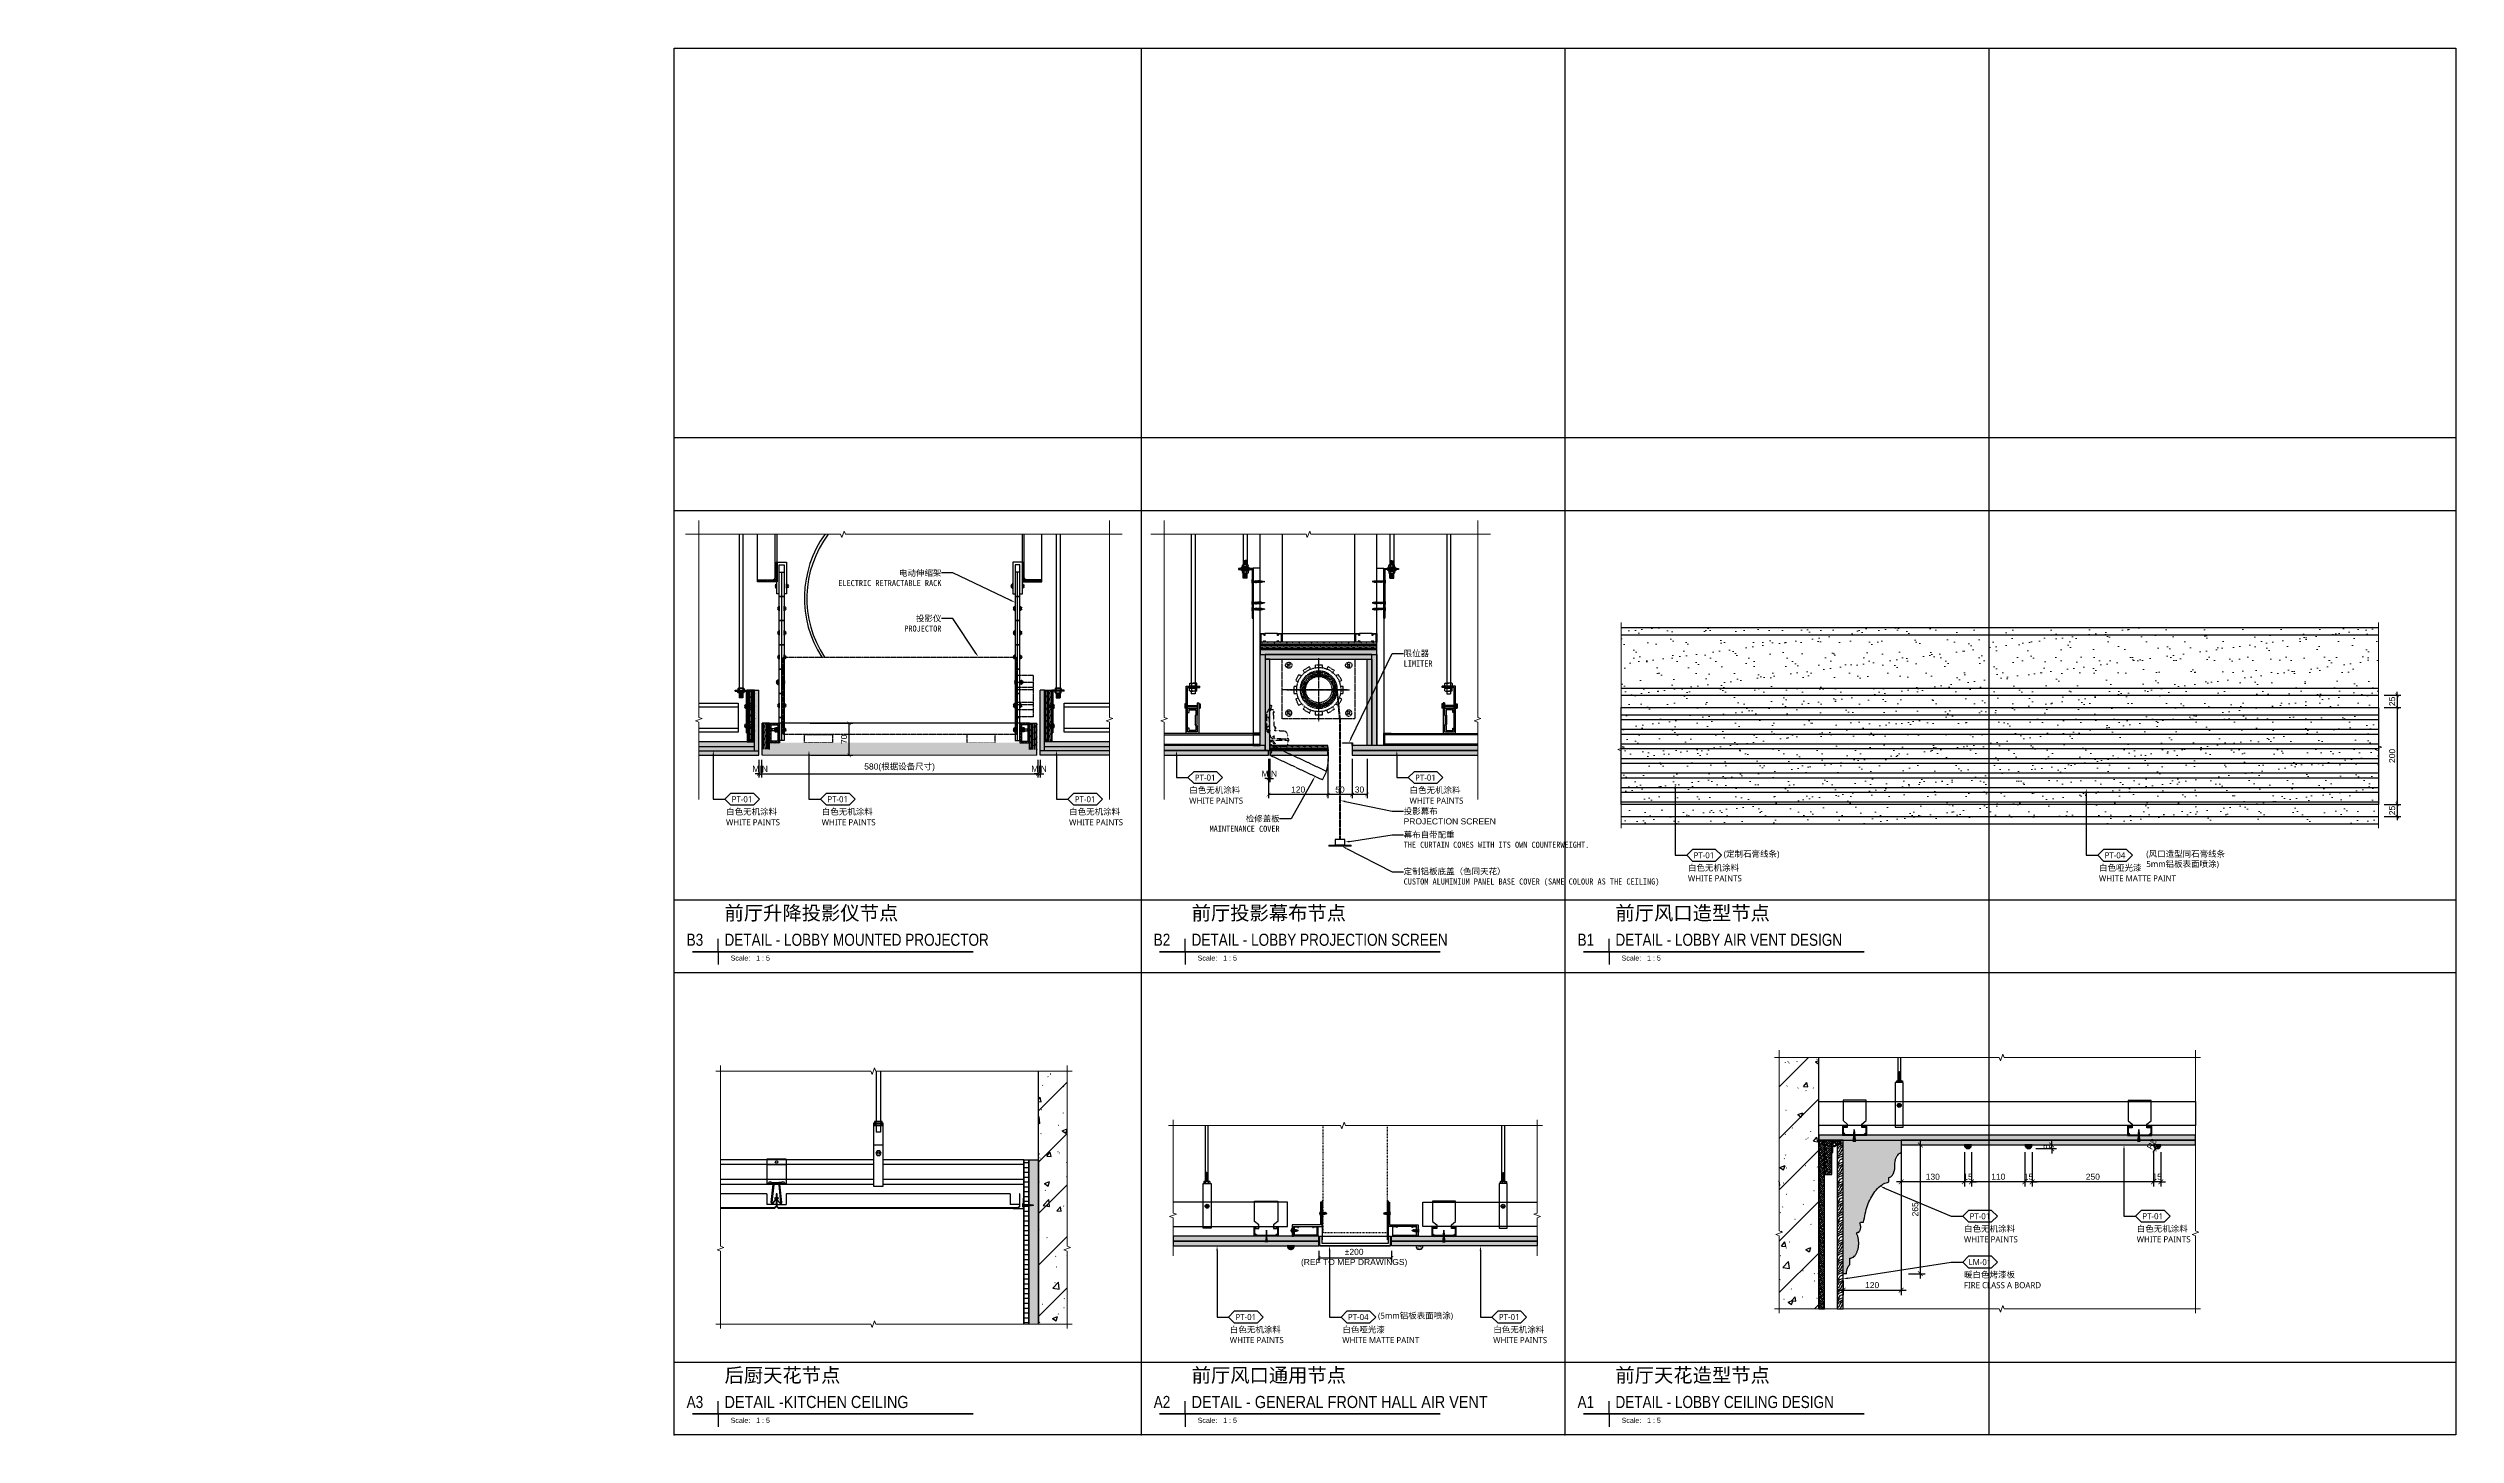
# Model space of a CAD drawing. Header units: millimetres. Extents: x 6321 to 61876, y 123 to 15211.
# Drawn here: x 38768 to 43732, y 8085 to 10945 of the extents above; entities that cross this region are included whole.
import ezdxf
from ezdxf import colors
from ezdxf.entities.mleader import LeaderData, LeaderLine
from ezdxf.enums import TextEntityAlignment as Align
from ezdxf.math import Vec2, Vec3

# ---------------------------------------------------------------- set-up
doc = ezdxf.new("R2010")
doc.units = ezdxf.units.MM
doc.set_wipeout_variables(frame=1)
for name, pattern in [('DASH', [0.35, 0.25, -0.1]), ('HIDDEN', [9.525, 6.35, -3.175]), ('WB_HIDDEN', [3, 1.5, -1.5])]:
    doc.linetypes.add(name, pattern=pattern)
doc.layers.get('Defpoints').update_dxf_attribs({"color": 250})
for name, color, linetype, lineweight in [('_ACM-A-ANNO-DIMS', 2, 'Continuous', 13), ('_ACM-A-ANNO-DIMS @ 5', 2, 'Continuous', 13), ('_ACM-A-HACH', 251, 'Continuous', 9), ('Thick Line', 7, 'Continuous', 50), ('视图标题', 90, 'Continuous', 25)]:
    doc.layers.add(name, color=color, linetype=linetype, lineweight=lineweight)
for name, color, linetype in [('A Detail Thin', 1, 'Continuous'), ('A Detail Xthin', 250, 'Continuous'), ('A Elev Patt-250', 250, 'Continuous'), ('CURTWALL', 4, 'Continuous'), ('DE-MT', 2, 'Continuous'), ('DP_1040', 7, 'Continuous'), ('E', 153, 'Continuous'), ('ES-填充层', 250, 'Continuous'), ('G-ANNO-SYMB', 7, 'Continuous'), ('G-ANNO-TITL', 7, 'Continuous'), ('I-DETL-LW01', 1, 'Continuous'), ('I-DETL-LW02', 2, 'Continuous'), ('I-DETL-LW08', 8, 'Continuous'), ('I-DETL-LW251', 251, 'Continuous'), ('I-RCP-AIR', 64, 'Continuous'), ('I-RCP-COVER', 10, 'Continuous'), ('I—平顶—填充03(灰度)', 250, 'Continuous'), ('I—装饰—填充01(线状)', 8, 'Continuous'), ('I—装饰—填充03(灰度)', 250, 'Continuous'), ('I—装饰—粗线', 7, 'Continuous'), ('I—装饰—细线', 144, 'Continuous'), ('I—装饰—超细', 8, 'Continuous'), ('JDT-13Light', 134, 'Continuous'), ('L立面线填充', 250, 'Continuous'), ('PE-尺寸标注', 44, 'Continuous'), ('WALL TYPE$0$G-ANNO-NOTE-CH', 7, 'Continuous'), ('WALL TYPE$0$I-SECT-LW03', 3, 'Continuous'), ('WALL TYPE$0$SUSP', 9, 'Continuous'), ('图层8', 8, 'Continuous')]:
    doc.layers.add(name, color=color, linetype=linetype)
doc.styles.add('Aecom chinese title', font='simhei.ttf', dxfattribs={"width": 0.8})
doc.styles.add('Arial', font='ARIALUNI.ttf')
doc.styles.add('Arial_1', font='arial.ttf', dxfattribs={"height": 75})
doc.styles.add('Arial_4', font='arial.ttf', dxfattribs={"height": 2.5})
doc.styles.add('WALL TYPE$0$Aecom Chinese', font='Microsoft YaHei.ttf')
doc.dimstyles.new('WALL TYPE$0$Aec-Arch-M-2', dxfattribs={"dimscale": 5, "dimtxt": 2.5, "dimasz": 1.5, "dimexe": 1.5, "dimexo": 1.5, "dimgap": 0.8, "dimtad": 1, "dimdec": 0, "dimrnd": 5, "dimzin": 3, "dimdsep": 46, "dimtxsty": 'Arial', "dimblk": 'ARCHTICK', "dimcen": 2.5, "dimazin": 2, "dimtfac": 0.75, "dimtdec": 0, "dimtix": 1, "dimtmove": 2, "dimatfit": 2, "dimfxl": 1, "dimtolj": 1, "dimtzin": 0, "dimarcsym": 0})
doc.dimstyles.new('WALL TYPE$0$Aec-Arch-M-5', dxfattribs={"dimscale": 5, "dimtxt": 2.5, "dimasz": 2, "dimexe": 2, "dimexo": 3, "dimgap": 0.8, "dimtad": 1, "dimdec": 0, "dimrnd": 1, "dimzin": 3, "dimdsep": 46, "dimtxsty": 'Arial', "dimblk": 'WALL TYPE$0$_ArchTick', "dimcen": 2.5, "dimdle": 2, "dimclrt": 256, "dimazin": 2, "dimtfac": 0.75, "dimtdec": 0, "dimtix": 1, "dimtmove": 2, "dimatfit": 2, "dimfxl": 5, "dimtolj": 1, "dimtzin": 0, "dimarcsym": 0})
pattern_1 = [(217.5, (6362.1676, -2290.8238), (0.08000156, -2.44706619), [0, -1.9304, 0, -2.159, 0, -2.06375]), (187.5, (6362.1676, -2290.8238), (-2.24761642, -3.5841255), [0, -1.0414, 0, -1.7399, 0, -0.66675]), (147.5, (6363.7297, -2290.8238), (-3.95496185, -0.00718592), [0, -0.635, 0, -2.286, 0, -2.9845]), (137.5, (6363.7297, -2290.8238), (-3.81778226, -1.11464662), [0, -0.3175, 0, -1.4986, 0, -1.7145])]
pattern_2 = [(0, (442335.283, -724810.3016), (0, 3.175), []), (135, (442336.871, -724811.889), (-6.35000274, -6.35000274), [4.49013, -4.49013]), (135, (442337.664, -724811.889), (-6.35000274, -6.35000274), [4.49013, -4.49013]), (135, (442338.458, -724811.889), (-6.35000274, -6.35000274), [4.49013, -4.49013])]
pattern_3 = [(217.5, (4841.3276, -2498.7378), (0.08000156, -2.44706619), [0, -1.9304, 0, -2.159, 0, -2.06375]), (187.5, (4841.3276, -2498.738), (-2.24761642, -3.5841255), [0, -1.0414, 0, -1.7399, 0, -0.66675]), (147.5, (4842.8897, -2498.7378), (-3.95496185, -0.00718592), [0, -0.635, 0, -2.286, 0, -2.9845]), (137.5, (4842.8897, -2498.738), (-3.81778226, -1.11464662), [0, -0.3175, 0, -1.4986, 0, -1.7145])]
pattern_4 = [(217.5, (0, 58.9934), (0.080001565, -2.44706619), [0, -1.9304, 0, -2.159, 0, -2.06375]), (187.5, (0, 58.9934), (-2.24761642, -3.5841255), [0, -1.0414, 0, -1.7399, 0, -0.66675]), (147.5, (1.562, 58.9934), (-3.95496185, -0.00718592), [0, -0.635, 0, -2.286, 0, -2.9845]), (137.5, (1.562, 58.9934), (-3.81778226, -1.11464662), [0, -0.3175, 0, -1.4986, 0, -1.7145])]

msp = doc.modelspace()

# ---------------------------------------------------------------- texts
at = {"layer": 'WALL TYPE$0$G-ANNO-NOTE-CH', "transparency": 16777216, "char_height": 12.5, "width": 205.625, "attachment_point": 1, "style": 'WALL TYPE$0$Aecom Chinese'}
for s, insert in [('(定制石膏线条)', (42222.4, 9289.3, 124.8)), ('(风口造型同石膏线条\\P5mm铝板表面喷涂)', (43093.5, 9289.3, 124.8)), ('(5mm铝板表面喷涂)', (41509.9, 8337))]:
    msp.add_mtext(s, dxfattribs=dict(at, insert=insert))

# ---------------------------------------------------------------- blocks, each defined once
blk = doc.blocks.new('WALL TYPE$0$T4')
at = {"ltscale": 3}
h = blk.add_hatch(dxfattribs=at)
h.set_pattern_fill('ANSI31', color=256, scale=19.999872, style=0)
h.set_pattern_definition([(45, (-55928.5647, -42382.0208), (-1.76775564, 1.76775564), [])])
h.paths.add_polyline_path([(0, 25), (-1.3, 5), (1.3, 5)])
for p, q in [((-1.5, 2), (-3, 0)), ((-1.5, 2), (0, 25)), ((-1.5, 2), (1.5, 2)), ((-1.3, 5), (1.3, 5)), ((0, 25), (1.5, 2)), ((1.5, 2), (3, 0))]:
    blk.add_line(p, q, dxfattribs=at)
blk.add_lwpolyline([(-3, 0), (3, 0)], dxfattribs=at)
blk = doc.blocks.new('WALL TYPE$0$garege')
at = {"elevation": 0}
for points in [[(4441.1, 1913.4), (4441.1, 1926.4), (4439.1, 1926.4), (4439.1, 1923.4), (4432.4, 1923.4), (4432.4, 1930.9), (4441.1, 1938), (4441.1, 1980), (4393.5, 1980), (4393.5, 1938), (4402.1, 1930.9), (4402.1, 1923.4), (4395.5, 1923.4), (4395.5, 1926.4), (4393.5, 1926.4), (4393.5, 1913.4), (4398.2, 1908.8), (4435.8, 1908.8)], [(4433.9, 1925.2), (4433.9, 1926.4), (4441.1, 1926.4), (4441.1, 1908.8), (4393.5, 1908.8), (4393.5, 1926.4), (4400.7, 1926.4), (4400.7, 1925.2), (4401.9, 1925.2), (4401.9, 1927.6), (4392.3, 1927.6), (4392.3, 1907.6), (4442.3, 1907.6), (4442.3, 1927.6), (4432.7, 1927.6), (4432.7, 1925.2)]]:
    blk.add_lwpolyline(points, close=True, dxfattribs=at)
blk = doc.blocks.new('K_06')
at = {"layer": 'Defpoints', "color": 251}
for p, q in [((-873.8, 0), (-873.8, -2860)), ((0, 0), (0, -2860)), ((873.8, 0), (873.8, -2860)), ((-1836.5, -803.3), (1836.5, -803.3)), ((-1836.5, -953.3), (1836.5, -953.3)), ((-1836.5, -1756.7), (1836.5, -1756.7)), ((-1836.5, -1906.7), (1836.5, -1906.7)), ((-1836.5, -2710), (1836.5, -2710))]:
    blk.add_line(p, q, dxfattribs=at)
at = {"layer": 'Defpoints', "color": 1}
blk.add_lwpolyline([(1836.5, -2860), (-1836.5, -2860), (-1836.5, 0), (1836.5, 0)], close=True, dxfattribs=at)
blk = doc.blocks.new('88')
at = {"layer": '图层8'}
for p, q in [((-19.1, 0.8), (-18.8, -0.6)), ((-19.1, 0.8), (-18.3, 0.4)), ((-18.3, 0.4), (-17.7, 0.9)), ((-18.3, 0.4), (-18.1, -0.9)), ((-17.7, 0.9), (-17.4, -0.5)), ((-17.7, 0.9), (-16.9, 0.6)), ((-16.9, 0.6), (-16.3, 1.1)), ((-16.9, 0.6), (-16.6, -1.1)), ((-16.3, 1.1), (-15.9, -0.7)), ((-16.3, 1.1), (-15.5, 0.8)), ((-15.5, 0.8), (-14.9, 1.3)), ((-15.5, 0.8), (-15.1, -1.3)), ((-14.9, 1.3), (-14.4, -1)), ((-14.9, 1.3), (-14.1, 0.9)), ((-14.1, 0.9), (-13.5, 1.4)), ((-14.1, 0.9), (-13.6, -1.5)), ((-13.5, 1.4), (-13, -1.1)), ((-13.5, 1.4), (-12.7, 1.1)), ((-12.7, 1.1), (-12.1, 1.6)), ((-12.7, 1.1), (-12.2, -1.6)), ((-12.1, 1.6), (-11.5, -1.3)), ((-12.1, 1.6), (-11.3, 1.3)), ((-11.3, 1.3), (-10.7, 1.8)), ((-11.3, 1.3), (-10.7, -1.8)), ((-10.7, 1.8), (-10, -1.4)), ((-10.7, 1.8), (-9.9, 1.3)), ((-9.9, 1.3), (-9.2, 1.8)), ((-9.9, 1.3), (-9.2, -1.8)), ((-9.2, 1.8), (-8.6, -1.4)), ((-9.2, 1.8), (-8.4, 1.3)), ((-8.4, 1.3), (-7.8, 1.8)), ((-8.4, 1.3), (-7.8, -1.8)), ((-7.8, 1.8), (-7.2, -1.4)), ((-7.8, 1.8), (-7, 1.3)), ((-7, 1.3), (-6.4, 1.8)), ((-7, 1.3), (-6.4, -1.8)), ((-6.4, 1.8), (-5.7, -1.4)), ((-6.4, 1.8), (-5.5, 1.3)), ((-5.5, 1.3), (-4.9, 1.8)), ((-5.5, 1.3), (-4.9, -1.8)), ((-4.9, 1.8), (-4.3, -1.4)), ((-4.9, 1.8), (-4.1, 1.3)), ((-4.1, 1.3), (-3.5, 1.8)), ((-4.1, 1.3), (-3.5, -1.8)), ((-3.5, 1.8), (-0.6, 1.8)), ((-0.6, 1.8), (0.8, 3.6)), ((-0.6, 1.8), (-0.6, -1.8)), ((0.8, 0.4), (-0.1, 0.4)), ((-0.1, 0.4), (-0.1, -0.4)), ((0.8, 3.6), (0.8, 0.4)), ((-18.1, -0.9), (-18.8, -0.6)), ((-17.4, -0.5), (-18.1, -0.9)), ((-16.6, -1.1), (-17.4, -0.5)), ((-15.9, -0.7), (-16.6, -1.1)), ((-15.1, -1.3), (-15.9, -0.7)), ((-14.5, -0.9), (-15.1, -1.3)), ((-13.6, -1.5), (-14.5, -0.9)), ((-13, -1.1), (-13.6, -1.5)), ((-12.2, -1.6), (-13, -1.1)), ((-11.5, -1.3), (-12.2, -1.6)), ((-10.7, -1.8), (-11.5, -1.3)), ((-10, -1.4), (-10.7, -1.8)), ((-9.2, -1.8), (-10, -1.4)), ((-8.6, -1.4), (-9.2, -1.8)), ((-7.8, -1.8), (-8.6, -1.4)), ((-7.2, -1.4), (-7.8, -1.8)), ((-6.4, -1.8), (-7.2, -1.4)), ((-5.7, -1.4), (-6.4, -1.8)), ((-4.9, -1.8), (-5.7, -1.4)), ((-4.3, -1.4), (-4.9, -1.8)), ((-3.5, -1.8), (-4.3, -1.4)), ((-0.6, -1.8), (-3.5, -1.8)), ((0.8, -3.6), (-0.6, -1.8)), ((-0.1, -0.4), (0.8, -0.4)), ((0.8, -0.4), (0.8, -3.6))]:
    blk.add_line(p, q, dxfattribs=at)
for centre, major_axis, start_param, end_param in [((-21.2, 4.5), (0, 4.54), 3.260717, 3.750296), ((-21.4, -7.9), (0, 7.91), -0.413248, -0.097428)]:
    blk.add_ellipse(centre, major_axis=major_axis, ratio=0.8, start_param=start_param, end_param=end_param, dxfattribs=at)
blk = doc.blocks.new('*U249')
at = {"layer": 'I-DETL-LW251'}
h = blk.add_hatch(dxfattribs=at)
h.set_pattern_fill('AR-SAND', color=250, scale=0.05, angle=180, style=0)
h.set_pattern_definition([(217.5, (-858001.2951, -409850.1874), (0.0800016, -2.4470662), [0, -1.9304, 0, -2.159, 0, -2.06375]), (187.5, (-858001.295, -409850.1874), (-2.2476164, -3.5841255), [0, -1.0414, 0, -1.7399, 0, -0.66675]), (147.5, (-857999.733, -409850.1874), (-3.9549619, -0.007186), [0, -0.635, 0, -2.286, 0, -2.9845]), (137.5, (-857999.733, -409850.1874), (-3.817782, -1.1146466), [0, -0.3175, 0, -1.4986, 0, -1.7145])])
h.paths.add_polyline_path([(-858036.9, -408465.7), (-858026.9, -408465.7), (-858026.9, -408165.3), (-858036.9, -408165.3)])
blk.add_lwpolyline([(-858036.9, -408465.7), (-858026.9, -408465.7), (-858026.9, -408165.3), (-858036.9, -408165.3)], close=True)
blk = doc.blocks.new('*U250')
at = {"layer": 'I-DETL-LW251'}
h = blk.add_hatch(dxfattribs=at)
h.set_pattern_fill('AR-SAND', color=250, scale=0.05, angle=180, style=0)
h.set_pattern_definition([(217.5, (-858001.2951, -411410.1874), (0.0800016, -2.4470662), [0, -1.9304, 0, -2.159, 0, -2.06375]), (187.5, (-858001.295, -411410.1874), (-2.2476164, -3.5841255), [0, -1.0414, 0, -1.7399, 0, -0.66675]), (147.5, (-857999.733, -411410.1874), (-3.9549619, -0.007186), [0, -0.635, 0, -2.286, 0, -2.9845]), (137.5, (-857999.733, -411410.1874), (-3.8177823, -1.1146466), [0, -0.3175, 0, -1.4986, 0, -1.7145])])
h.paths.add_polyline_path([(-858036.9, -409245.7), (-858026.9, -409245.7), (-858026.9, -408945.3), (-858036.9, -408945.3)])
blk.add_lwpolyline([(-858036.9, -409245.7), (-858026.9, -409245.7), (-858026.9, -408945.3), (-858036.9, -408945.3)], close=True)
blk = doc.blocks.new('Screw-s1')
at = {"color": 8}
for points in [[(-12.2, 0.2), (-12.1, 0.6)], [(-6.9, 1.3), (-7.9, 1.3)], [(-4.4, 1.3), (-5.6, 1.3)], [(-2, 1.3), (-3.1, 1.3)], [(0, 1.3), (-0.8, 1.3)], [(-7.1, -0.9), (-8.6, -0.9)], [(-6.8, -1.3), (-8.4, -1.3)], [(-4.9, -0.9), (-6.2, -0.9)], [(-4.5, -1.3), (-5.5, -1.3)], [(-2.4, -0.9), (-4, -0.9)], [(-2, -1.3), (-3.2, -1.3)], [(0, -0.9), (-1.5, -0.9)], [(0, -1.3), (-0.7, -1.3)]]:
    blk.add_lwpolyline(points, dxfattribs=at)
for points in [[(-12.1, 0.6, 0.160514), (-10.7, -1.3, 0.233475), (-10.1, -1)], [(-11.3, 0.6, -0.358057), (-10.6, 1.3, -0.082577), (-10.1, 1, 0.165155)], [(-9.4, -1.1, -0.074412), (-9.9, -0.3, 0.160339), (-10.8, 0.8, 0.229964)], [(-10.6, 1.3, -0.057452), (-10.3, 1), (-9.5, -0.3, -0.053739), (-9.2, -0.9, 0.144531), (-8.4, -1.9, 0.229964)], [(-10.1, 1, -0.123333), (-9.2, -0.3, 0.144531), (-8.4, -1.3, 0.229964)], [(-9.3, 1.2, -0.402079), (-8.6, 2, -0.165155), (-7.2, 0, 0.165155), (-5.9, -2, 0.358057), (-5.1, -1.3)], [(-6.2, -1.7, -0.184389), (-7.7, 0, 0.206505), (-9, 1.2, 0.229964)], [(-7.9, 1.3, -0.123333), (-7, 0, 0.229964), (-5.5, -1.3, 0.229964)], [(-7, 1.3, -0.358057), (-6.3, 2, -0.165155), (-4.9, 0, 0.165155), (-3.6, -2, 0.358057), (-2.8, -1.3)], [(-3.9, -1.7, -0.184389), (-5.4, 0, 0.229964), (-6.9, 1.3, 0.229964)], [(-5.6, 1.3, -0.123333), (-4.7, 0, 0.229964), (-3.2, -1.3, 0.229964)], [(-4.5, 1.3, -0.358057), (-3.8, 2, -0.165155), (-2.4, 0, 0.165155), (-1.1, -2, 0.358057), (-0.4, -1.3)], [(-1.4, -1.7, -0.184389), (-2.9, 0, 0.229964), (-4.4, 1.3, 0.229964)], [(-3.1, 1.3, -0.123333), (-2.2, 0, 0.229964), (-0.7, -1.3, 0.229964)], [(-2.2, 1.3, -0.358057), (-1.5, 2, -0.165155), (-0.1, 0, 0.021622), (0, -0.3, 0.358057)], [(0, -0.9, -0.08369), (-0.5, 0, 0.229964), (-2, 1.3, 0.229964)], [(-0.7, 1.3, -0.093717), (0, 0.3, 0.229964)], [(-8.3, -1.9, -0.108488), (-9.4, -1.1, 0.160339)], [(-8.3, -1.9, 0.000129), (-8.3, -1.9, 0.336343), (-7.6, -1.3)]]:
    blk.add_lwpolyline(points, format="xyb", dxfattribs=at)
blk.add_lwpolyline([(0, -3.7, 0.721005), (0.4, -3.8, 0.146938), (1.6, -0.4), (0.8, -0.4), (0.8, 0.4), (1.6, 0.4, 0.146096), (0.4, 3.8, 0.721005), (0, 3.7)], format="xyb", close=True, dxfattribs=at)
for centre, radius, start, end in [((-6.9, -10.7), 12.1, 114.9277, 118.0152), ((-6.9, 10.7), 12.1, 241.9848, 247.1883), ((-8.4, 3.1), 4.46, 213.6912, 242.3721), ((-6.9, -10.7), 12.1, 109.042, 114.4792), ((-6.9, -10.7), 12.1, 100.0054, 105.3179), ((-7.7, 11.1), 12.1, 247.9246, 250.9922), ((-7.7, 11.1), 12.1, 254.1949, 260.9329), ((-6.9, 10.7), 12.1, 252.8795, 257.8621), ((-7.7, 11.1), 12.1, 264.9348, 265.8954)]:
    blk.add_arc(centre, radius, start, end, dxfattribs=at)
blk = doc.blocks.new('*U112')
at = {"layer": 'JDT-13Light', "color": 8}
for p, q in [((-15, 19), (-25, 19)), ((-25, 19), (-25, -1)), ((-16, 18), (-24, 18)), ((-24, 0), (-24, 18)), ((-16.4, 0), (-24, 0)), ((-15.4, 1), (-16.4, 0)), ((-16, 17), (-16, 18)), ((-15, 17), (-16, 17)), ((-16, -1), (-15, 0)), ((-15, 17), (-15, 19)), ((-15, 0), (15, 0)), ((25, 19), (15, 19)), ((15, 19), (15, 17)), ((16, 17), (15, 17)), ((16.4, 0), (15.4, 1)), ((24, 18), (16, 18)), ((16, 18), (16, 17)), ((24, 18), (24, 0)), ((25, -1), (25, 19)), ((-25, -1), (-16, -1)), ((15, 0), (16, -1)), ((16, -1), (25, -1)), ((24, 0), (16.4, 0))]:
    blk.add_line(p, q, dxfattribs=at)
blk.add_lwpolyline([(-24, 1), (24, 1)], dxfattribs=at)
blk = doc.blocks.new('视口 - No Ref  Number-1111583-交互展示区立面图2 DIGITAL CORRIDOR ELEVATION 2')
at = {"layer": 'Thick Line'}
blk.add_line((0, 0), (-12.7, 0), dxfattribs=at)
at = {"layer": '视图标题'}
for q in [(0, 6.35), (0, -6.35)]:
    blk.add_line((0, 0), q, dxfattribs=at)
blk = doc.blocks.new('A$C0FD827E6')
at = {"color": 0, "linetype": 'ByBlock', "lineweight": -2}
blk.add_point((-3.1, -10.7), dxfattribs=at)
at = {"layer": '视图标题', "color": 7, "lineweight": 50}
blk.add_line((18.7, -0.4), (144.9, -0.4), dxfattribs=at)
at = {"layer": '视图标题'}
blk.add_blockref('视口 - No Ref  Number-1111583-交互展示区立面图2 DIGITAL CORRIDOR ELEVATION 2', (18.7, -0.4), dxfattribs=at)
at = {"layer": 'G-ANNO-SYMB', "width": 0.8}
for tag, p, height, style in [('TITLE1', (21.9, 19.2), 7, 'Aecom chinese title'), ('TITLE2', (21.9, 10.4), 6, 'Arial'), ('DN', (3.1, 2.5), 6, 'Arial'), ('TITLE3', (21.9, 2.5), 6, 'Arial')]:
    blk.add_attdef(tag, p, '', height=height, dxfattribs=dict(at, style=style))
at = {"layer": '视图标题', "color": 7, "lineweight": 5, "insert": (24.9, -2.3), "char_height": 2.5, "width": 25.895, "attachment_point": 1, "style": 'Arial_4'}
blk.add_mtext('Scale:   1 : 5', dxfattribs=at)
blk = doc.blocks.new('WALL TYPE$0$_ArchTick')
at = {"color": 0, "linetype": 'ByBlock', "const_width": 0.15}
blk.add_lwpolyline([(-0.5, -0.5), (0.5, 0.5)], dxfattribs=at)
blk = doc.blocks.new('*D126')
at = {"layer": 'DE-MT', "color": 0, "lineweight": -2, "transparency": 16777216}
for p, q in [((43108.4, 8667.6), (43108.4, 8596.7)), ((43123.4, 8667.6), (43123.4, 8596.7)), ((43108.4, 8606.7), (43098.4, 8606.7)), ((43123.4, 8606.7), (43108.4, 8606.7)), ((43123.4, 8606.7), (43133.4, 8606.7))]:
    blk.add_line(p, q, dxfattribs=at)
at = {"layer": 'Defpoints', "color": 0, "transparency": 16777216}
for p in [(43108.4, 8682.6), (43123.4, 8682.6), (43108.4, 8606.7)]:
    blk.add_point(p, dxfattribs=at)
at = {"layer": 'DE-MT', "color": 0, "lineweight": -2, "transparency": 16777216, "xscale": 10, "yscale": 10, "zscale": 10}
blk.add_blockref('WALL TYPE$0$_ArchTick', (43108.4, 8606.7), dxfattribs=at)
at = {"layer": 'DE-MT', "color": 0, "lineweight": -2, "transparency": 16777216, "xscale": 10, "yscale": 10, "zscale": 10, "rotation": 180}
blk.add_blockref('WALL TYPE$0$_ArchTick', (43123.4, 8606.7), dxfattribs=at)
at = {"layer": 'DE-MT', "transparency": 16777216, "insert": (43115.9, 8617.1), "char_height": 12.5, "attachment_point": 5, "style": 'Arial'}
blk.add_mtext('\\A1;15', dxfattribs=at)
blk = doc.blocks.new('*D131')
at = {"layer": 'DE-MT', "color": 0, "lineweight": -2, "transparency": 16777216}
for p, q in [((42858.3, 8667.6), (42858.3, 8596.7)), ((43108.4, 8667.6), (43108.4, 8596.7)), ((43118.4, 8606.7), (42848.3, 8606.7))]:
    blk.add_line(p, q, dxfattribs=at)
at = {"layer": 'Defpoints', "color": 0, "transparency": 16777216}
for p in [(42858.3, 8682.6), (43108.4, 8682.6), (42858.3, 8606.7)]:
    blk.add_point(p, dxfattribs=at)
at = {"layer": 'DE-MT', "color": 0, "lineweight": -2, "transparency": 16777216, "xscale": 10, "yscale": 10, "zscale": 10, "rotation": 180}
blk.add_blockref('WALL TYPE$0$_ArchTick', (42858.3, 8606.7), dxfattribs=at)
at = {"layer": 'DE-MT', "color": 0, "lineweight": -2, "transparency": 16777216, "xscale": 10, "yscale": 10, "zscale": 10}
blk.add_blockref('WALL TYPE$0$_ArchTick', (43108.4, 8606.7), dxfattribs=at)
at = {"layer": 'DE-MT', "transparency": 16777216, "insert": (42983.3, 8617.1), "char_height": 12.5, "attachment_point": 5, "style": 'Arial'}
blk.add_mtext('\\A1;250', dxfattribs=at)
blk = doc.blocks.new('*D130')
at = {"layer": 'DE-MT', "color": 0, "lineweight": -2, "transparency": 16777216}
for p, q in [((42843.4, 8667.6), (42843.4, 8596.7)), ((42858.3, 8667.6), (42858.3, 8596.7)), ((42843.4, 8606.7), (42833.4, 8606.7)), ((42858.3, 8606.7), (42843.4, 8606.7)), ((42858.3, 8606.7), (42868.3, 8606.7))]:
    blk.add_line(p, q, dxfattribs=at)
at = {"layer": 'Defpoints', "color": 0, "transparency": 16777216}
for p in [(42843.4, 8682.6), (42858.3, 8682.6), (42843.4, 8606.7)]:
    blk.add_point(p, dxfattribs=at)
at = {"layer": 'DE-MT', "color": 0, "lineweight": -2, "transparency": 16777216, "xscale": 10, "yscale": 10, "zscale": 10}
blk.add_blockref('WALL TYPE$0$_ArchTick', (42843.4, 8606.7), dxfattribs=at)
at = {"layer": 'DE-MT', "color": 0, "lineweight": -2, "transparency": 16777216, "xscale": 10, "yscale": 10, "zscale": 10, "rotation": 180}
blk.add_blockref('WALL TYPE$0$_ArchTick', (42858.3, 8606.7), dxfattribs=at)
at = {"layer": 'DE-MT', "transparency": 16777216, "insert": (42850.8, 8617.1), "char_height": 12.5, "attachment_point": 5, "style": 'Arial'}
blk.add_mtext('\\A1;15', dxfattribs=at)
blk = doc.blocks.new('*D129')
at = {"layer": 'DE-MT', "color": 0, "lineweight": -2, "transparency": 16777216}
for p, q in [((42733.4, 8667.6), (42733.4, 8596.7)), ((42843.4, 8667.6), (42843.4, 8596.7)), ((42853.4, 8606.7), (42723.4, 8606.7))]:
    blk.add_line(p, q, dxfattribs=at)
at = {"layer": 'Defpoints', "color": 0, "transparency": 16777216}
for p in [(42733.4, 8682.6), (42843.4, 8682.6), (42733.4, 8606.7)]:
    blk.add_point(p, dxfattribs=at)
at = {"layer": 'DE-MT', "color": 0, "lineweight": -2, "transparency": 16777216, "xscale": 10, "yscale": 10, "zscale": 10, "rotation": 180}
blk.add_blockref('WALL TYPE$0$_ArchTick', (42733.4, 8606.7), dxfattribs=at)
at = {"layer": 'DE-MT', "color": 0, "lineweight": -2, "transparency": 16777216, "xscale": 10, "yscale": 10, "zscale": 10}
blk.add_blockref('WALL TYPE$0$_ArchTick', (42843.4, 8606.7), dxfattribs=at)
at = {"layer": 'DE-MT', "transparency": 16777216, "insert": (42788.4, 8617.1), "char_height": 12.5, "attachment_point": 5, "style": 'Arial'}
blk.add_mtext('\\A1;110', dxfattribs=at)
blk = doc.blocks.new('*D128')
at = {"layer": 'DE-MT', "color": 0, "lineweight": -2, "transparency": 16777216}
for p, q in [((42718.4, 8667.6), (42718.4, 8596.7)), ((42733.4, 8667.6), (42733.4, 8596.7)), ((42718.4, 8606.7), (42708.4, 8606.7)), ((42733.4, 8606.7), (42718.4, 8606.7)), ((42733.4, 8606.7), (42743.4, 8606.7))]:
    blk.add_line(p, q, dxfattribs=at)
at = {"layer": 'Defpoints', "color": 0, "transparency": 16777216}
for p in [(42718.4, 8682.6), (42733.4, 8682.6), (42718.4, 8606.7)]:
    blk.add_point(p, dxfattribs=at)
at = {"layer": 'DE-MT', "color": 0, "lineweight": -2, "transparency": 16777216, "xscale": 10, "yscale": 10, "zscale": 10}
blk.add_blockref('WALL TYPE$0$_ArchTick', (42718.4, 8606.7), dxfattribs=at)
at = {"layer": 'DE-MT', "color": 0, "lineweight": -2, "transparency": 16777216, "xscale": 10, "yscale": 10, "zscale": 10, "rotation": 180}
blk.add_blockref('WALL TYPE$0$_ArchTick', (42733.4, 8606.7), dxfattribs=at)
at = {"layer": 'DE-MT', "transparency": 16777216, "insert": (42725.9, 8617.1), "char_height": 12.5, "attachment_point": 5, "style": 'Arial'}
blk.add_mtext('\\A1;15', dxfattribs=at)
blk = doc.blocks.new('*D127')
at = {"layer": 'DE-MT', "color": 0, "lineweight": -2, "transparency": 16777216}
for p, q in [((42588.4, 8667.6), (42588.4, 8596.7)), ((42718.4, 8667.6), (42718.4, 8596.7)), ((42728.4, 8606.7), (42578.4, 8606.7))]:
    blk.add_line(p, q, dxfattribs=at)
at = {"layer": 'Defpoints', "color": 0, "transparency": 16777216}
for p in [(42588.4, 8682.6), (42718.4, 8682.6), (42588.4, 8606.7)]:
    blk.add_point(p, dxfattribs=at)
at = {"layer": 'DE-MT', "color": 0, "lineweight": -2, "transparency": 16777216, "xscale": 10, "yscale": 10, "zscale": 10, "rotation": 180}
blk.add_blockref('WALL TYPE$0$_ArchTick', (42588.4, 8606.7), dxfattribs=at)
at = {"layer": 'DE-MT', "color": 0, "lineweight": -2, "transparency": 16777216, "xscale": 10, "yscale": 10, "zscale": 10}
blk.add_blockref('WALL TYPE$0$_ArchTick', (42718.4, 8606.7), dxfattribs=at)
at = {"layer": 'DE-MT', "transparency": 16777216, "insert": (42653.4, 8617.1), "char_height": 12.5, "attachment_point": 5, "style": 'Arial'}
blk.add_mtext('\\A1;130', dxfattribs=at)
blk = doc.blocks.new('*D124')
at = {"layer": 'DE-MT', "color": 0, "lineweight": -2, "transparency": 16777216}
for p, q in [((42627.5, 8692.6), (42627.5, 8407.2)), ((42603.4, 8682.6), (42637.5, 8682.6)), ((42603.4, 8417.2), (42637.5, 8417.2))]:
    blk.add_line(p, q, dxfattribs=at)
at = {"layer": 'Defpoints', "color": 0, "transparency": 16777216}
for p in [(42588.4, 8682.6), (42588.4, 8417.2), (42627.5, 8417.2)]:
    blk.add_point(p, dxfattribs=at)
at = {"layer": 'DE-MT', "color": 0, "lineweight": -2, "transparency": 16777216, "xscale": 10, "yscale": 10, "zscale": 10}
for p, rotation in [((42627.5, 8682.6), 90), ((42627.5, 8417.2), 270)]:
    blk.add_blockref('WALL TYPE$0$_ArchTick', p, dxfattribs=dict(at, rotation=rotation))
at = {"layer": 'DE-MT', "transparency": 16777216, "insert": (42617.1, 8549.9), "char_height": 12.5, "attachment_point": 5, "rotation": 90, "style": 'Arial'}
blk.add_mtext('\\A1;265', dxfattribs=at)
blk = doc.blocks.new('*D123')
at = {"layer": 'DE-MT', "color": 0, "lineweight": -2, "transparency": 16777216}
for p, q in [((42588.4, 8651.4), (42588.4, 8373.2)), ((42468.4, 8402.2), (42468.4, 8373.2)), ((42458.4, 8383.2), (42598.4, 8383.2))]:
    blk.add_line(p, q, dxfattribs=at)
at = {"layer": 'Defpoints', "color": 0, "transparency": 16777216}
for p in [(42588.4, 8666.4), (42468.4, 8417.2), (42588.4, 8383.2)]:
    blk.add_point(p, dxfattribs=at)
at = {"layer": 'DE-MT', "color": 0, "lineweight": -2, "transparency": 16777216, "xscale": 10, "yscale": 10, "zscale": 10, "rotation": 180}
blk.add_blockref('WALL TYPE$0$_ArchTick', (42468.4, 8383.2), dxfattribs=at)
at = {"layer": 'DE-MT', "color": 0, "lineweight": -2, "transparency": 16777216, "xscale": 10, "yscale": 10, "zscale": 10}
blk.add_blockref('WALL TYPE$0$_ArchTick', (42588.4, 8383.2), dxfattribs=at)
at = {"layer": 'DE-MT', "transparency": 16777216, "insert": (42528.4, 8393.6), "char_height": 12.5, "attachment_point": 5, "style": 'Arial'}
blk.add_mtext('\\A1;120', dxfattribs=at)
blk = doc.blocks.new('*D125')
at = {"layer": 'DE-MT', "color": 0, "lineweight": -2, "transparency": 16777216}
for p, q in [((42898.6, 8682.6), (42898.6, 8692.6)), ((42865.9, 8682.6), (42908.6, 8682.6)), ((42865.9, 8675.1), (42908.6, 8675.1)), ((42898.6, 8675.1), (42898.6, 8682.6)), ((42898.6, 8675.1), (42898.6, 8665.1))]:
    blk.add_line(p, q, dxfattribs=at)
at = {"layer": 'Defpoints', "color": 0, "transparency": 16777216}
for p in [(42850.9, 8682.6), (42850.9, 8675.1), (42898.6, 8682.6)]:
    blk.add_point(p, dxfattribs=at)
at = {"layer": 'DE-MT', "color": 0, "lineweight": -2, "transparency": 16777216, "xscale": 10, "yscale": 10, "zscale": 10}
for p, rotation in [((42898.6, 8682.6), 270), ((42898.6, 8675.1), 90)]:
    blk.add_blockref('WALL TYPE$0$_ArchTick', p, dxfattribs=dict(at, rotation=rotation))
at = {"layer": 'DE-MT', "transparency": 16777216, "insert": (42888.2, 8678.8), "char_height": 12.5, "attachment_point": 5, "rotation": 90, "style": 'Arial'}
blk.add_mtext('\\A1;8', dxfattribs=at)
blk = doc.blocks.new('*D132')
at = {"layer": 'DE-MT', "color": 0, "lineweight": -2, "transparency": 16777216}
for p, q in [((43112.2, 8676.1), (43107.2, 8667.4)), ((43115.9, 8682.6), (43112.2, 8676.1))]:
    blk.add_line(p, q, dxfattribs=at)
at = {"layer": 'Defpoints', "color": 0, "transparency": 16777216}
for p in [(43112.2, 8676.1), (43115.9, 8682.6)]:
    blk.add_point(p, dxfattribs=at)
at = {"layer": 'DE-MT', "color": 0, "lineweight": -2, "transparency": 16777216, "xscale": 10, "yscale": 10, "zscale": 10, "rotation": 60.30926181689463}
blk.add_blockref('WALL TYPE$0$_ArchTick', (43112.2, 8676.1), dxfattribs=at)
at = {"layer": 'DE-MT', "transparency": 16777216, "insert": (43105, 8684.5), "char_height": 12.5, "attachment_point": 5, "rotation": 60.3093, "style": 'Arial'}
blk.add_mtext('\\A1;R8', dxfattribs=at)
blk = doc.blocks.new('_ArchTick')
at = {"color": 2, "linetype": 'ByBlock', "const_width": 0.15}
blk.add_lwpolyline([(-0.5, -0.5), (0.5, 0.5)], dxfattribs=at)
blk = doc.blocks.new('*D133')
at = {"layer": 'DE-MT', "color": 0, "lineweight": -2, "transparency": 16777216}
for p, q in [((41387.6, 8464.2), (41387.6, 8442.4)), ((41387.6, 8449.9), (41537.6, 8449.9)), ((41537.6, 8464.1), (41537.6, 8442.4))]:
    blk.add_line(p, q, dxfattribs=at)
at = {"layer": 'Defpoints', "color": 0, "transparency": 16777216}
for p in [(41387.6, 8471.7, 13.7), (41537.6, 8471.6, 13.7), (41537.6, 8449.9)]:
    blk.add_point(p, dxfattribs=at)
at = {"layer": 'DE-MT', "color": 0, "lineweight": -2, "transparency": 16777216, "xscale": 7.5, "yscale": 7.5, "zscale": 7.5, "rotation": 180}
blk.add_blockref('_ArchTick', (41387.6, 8449.9), dxfattribs=at)
at = {"layer": 'DE-MT', "color": 0, "lineweight": -2, "transparency": 16777216, "xscale": 7.5, "yscale": 7.5, "zscale": 7.5}
blk.add_blockref('_ArchTick', (41537.6, 8449.9), dxfattribs=at)
at = {"layer": 'DE-MT', "color": 0, "transparency": 16777216, "insert": (41460.6, 8449.9), "char_height": 12.5, "attachment_point": 5, "style": 'Arial'}
blk.add_mtext('\\A1;%%P200\\P({\\A0;REF TO MEP DRAWINGS)}', dxfattribs=at)
blk = doc.blocks.new('WHA12202707')
at = {"transparency": 16777216}
for p, q in [((2.38, 2.38), (0, 0)), ((2.38, -2.38), (0, 0)), ((11.91, 2.38), (2.38, 2.38)), ((11.91, 2.38), (14.29, 0)), ((11.91, -2.38), (14.29, 0)), ((2.38, -2.38), (11.91, -2.38))]:
    blk.add_line(p, q, dxfattribs=at)
at = {"transparency": 16777216, "style": 'WALL TYPE$0$Aecom Chinese'}
blk.add_attdef('英文2', (0.49, -14.58), '', height=2.5, dxfattribs=at)
at = {"layer": 'WALL TYPE$0$G-ANNO-NOTE-CH', "transparency": 16777216, "style": 'WALL TYPE$0$Aecom Chinese'}
blk.add_attdef('编号', text='', height=2.5, dxfattribs=at).set_placement((7.1, 0), align=Align.MIDDLE)
for tag, p in [('英文', (0.49, -9.51)), ('中文', (0.54, -5.18))]:
    blk.add_attdef(tag, text='', height=2.5, dxfattribs=at).set_placement(p, align=Align.MIDDLE_LEFT)
blk = doc.blocks.new('*D236')
at = {"layer": 'DE-MT', "color": 0, "lineweight": -2, "transparency": 16777216}
for p, q in [((43584, 9585), (43618.2, 9585)), ((43610.7, 9585), (43610.7, 9385)), ((43584, 9385), (43618.2, 9385))]:
    blk.add_line(p, q, dxfattribs=at)
at = {"layer": 'Defpoints', "color": 0, "transparency": 16777216}
for p in [(43576.5, 9585), (43576.5, 9385), (43610.7, 9385)]:
    blk.add_point(p, dxfattribs=at)
at = {"layer": 'DE-MT', "color": 0, "lineweight": -2, "transparency": 16777216, "xscale": 7.5, "yscale": 7.5, "zscale": 7.5}
for p, rotation in [((43610.7, 9585), 90), ((43610.7, 9385), 270)]:
    blk.add_blockref('_ArchTick', p, dxfattribs=dict(at, rotation=rotation))
at = {"layer": 'DE-MT', "color": 0, "transparency": 16777216, "insert": (43600.3, 9485), "char_height": 12.5, "attachment_point": 5, "rotation": 90, "style": 'Arial'}
blk.add_mtext('\\A1;200', dxfattribs=at)
blk = doc.blocks.new('*D237')
at = {"layer": 'DE-MT', "color": 0, "lineweight": -2, "transparency": 16777216}
for p, q in [((43584, 9610), (43618.2, 9610)), ((43584, 9585), (43618.2, 9585)), ((43610.7, 9610), (43610.7, 9617.5)), ((43610.7, 9610), (43610.7, 9585)), ((43610.7, 9585), (43610.7, 9577.5))]:
    blk.add_line(p, q, dxfattribs=at)
at = {"layer": 'Defpoints', "color": 0, "transparency": 16777216}
for p in [(43576.5, 9610), (43576.5, 9585), (43610.7, 9585)]:
    blk.add_point(p, dxfattribs=at)
at = {"layer": 'DE-MT', "color": 0, "lineweight": -2, "transparency": 16777216, "xscale": 7.5, "yscale": 7.5, "zscale": 7.5}
for p, rotation in [((43610.7, 9610), 270), ((43610.7, 9585), 90)]:
    blk.add_blockref('_ArchTick', p, dxfattribs=dict(at, rotation=rotation))
at = {"layer": 'DE-MT', "color": 0, "transparency": 16777216, "insert": (43600.3, 9597.5), "char_height": 12.5, "attachment_point": 5, "rotation": 90, "style": 'Arial'}
blk.add_mtext('\\A1;25', dxfattribs=at)
blk = doc.blocks.new('*D238')
at = {"layer": 'DE-MT', "color": 0, "lineweight": -2, "transparency": 16777216}
for p, q in [((43584, 9385), (43618.2, 9385)), ((43610.7, 9385), (43610.7, 9392.5)), ((43610.7, 9385), (43610.7, 9360)), ((43584, 9360), (43618.2, 9360)), ((43610.7, 9360), (43610.7, 9352.5))]:
    blk.add_line(p, q, dxfattribs=at)
at = {"layer": 'Defpoints', "color": 0, "transparency": 16777216}
for p in [(43576.5, 9385), (43576.5, 9360), (43610.7, 9360)]:
    blk.add_point(p, dxfattribs=at)
at = {"layer": 'DE-MT', "color": 0, "lineweight": -2, "transparency": 16777216, "xscale": 7.5, "yscale": 7.5, "zscale": 7.5}
for p, rotation in [((43610.7, 9385), 270), ((43610.7, 9360), 90)]:
    blk.add_blockref('_ArchTick', p, dxfattribs=dict(at, rotation=rotation))
at = {"layer": 'DE-MT', "color": 0, "transparency": 16777216, "insert": (43600.3, 9372.5), "char_height": 12.5, "attachment_point": 5, "rotation": 90, "style": 'Arial'}
blk.add_mtext('\\A1;25', dxfattribs=at)
blk = doc.blocks.new('A$Cfd66a21f')
at = {"color": 8}
blk.add_lwpolyline([(129, 46.7), (109.5, 46.7), (109.5, 35.9), (129, 35.9)], close=True, dxfattribs=at)
at = {"layer": '_ACM-A-ANNO-DIMS', "elevation": 0}
blk.add_lwpolyline([(142.2, 32.9), (96.2, 32.9), (96.2, 34.9), (142.2, 34.9)], close=True, dxfattribs=at)
at = {"layer": 'CURTWALL', "color": 1, "linetype": 'WB_HIDDEN', "ltscale": 0.5, "elevation": 0}
blk.add_lwpolyline([(150, 418.4), (150, 295.3), (0, 295.3), (0, 418.4)], close=True, dxfattribs=at)
at = {"layer": 'CURTWALL', "color": 1, "linetype": 'WB_HIDDEN', "ltscale": 0.5}
for points in [[(13.2, 406.3), (10.1, 408.3), (11.1, 409.3), (13.2, 406.3), (15.2, 409.3), (17.3, 408.3), (15.2, 406.3), (17.3, 404.2), (15.2, 402.2), (13.2, 404.2), (11.1, 402.2), (10.1, 404.2), (13.2, 406.3)], [(58.6, 397.3), (56.6, 403.4), (43.3, 395.2), (46.4, 390.1)], [(83.2, 400.3), (83.2, 406.5), (67.8, 406.5), (67.8, 400.3)], [(75, 420.8), (75, 289.9)], [(103.6, 390.1), (107.7, 395.2), (94.4, 403.4), (91.4, 397.3)], [(137.8, 406.3), (139.9, 408.3), (138.9, 409.3), (136.8, 406.3), (134.8, 409.3), (133.7, 408.3), (135.8, 406.3), (133.7, 404.2), (134.8, 402.2), (136.8, 404.2), (138.9, 402.2), (139.9, 404.2), (137.8, 406.3)], [(9.6, 355.3), (140.4, 355.3)], [(30, 362.5), (23.9, 362.5), (23.9, 348.2), (30, 348.2)], [(40.2, 384), (34.1, 387), (28, 374.8), (33.1, 371.7)], [(118, 371.7), (123.1, 374.8), (115.9, 387), (109.8, 384)], [(120, 348.2), (126.1, 348.2), (126.1, 362.5), (120, 362.5)], [(13.2, 307.4), (10.1, 305.4), (11.1, 304.4), (13.2, 307.4), (15.2, 304.4), (17.3, 305.4), (15.2, 307.4), (17.3, 309.5), (15.2, 311.5), (13.2, 309.5), (11.1, 311.5), (10.1, 309.5), (13.2, 307.4)], [(33.1, 339), (28, 335.9), (34.1, 323.6), (40.2, 326.7)], [(46.4, 320.6), (43.3, 315.5), (56.6, 307.3), (58.6, 313.4)], [(67.8, 310.3), (67.8, 304.2), (83.2, 304.2), (83.2, 310.3)], [(91.4, 313.4), (94.4, 307.3), (107.7, 315.5), (103.6, 320.6)], [(109.8, 326.7), (115.9, 323.6), (123.1, 335.9), (118, 339)], [(137.8, 307.4), (139.9, 305.4), (138.9, 304.4), (136.8, 307.4), (134.8, 304.4), (133.7, 305.4), (135.8, 307.4), (133.7, 309.5), (134.8, 311.5), (136.8, 309.5), (138.9, 311.5), (139.9, 309.5), (137.8, 307.4)]]:
    blk.add_lwpolyline(points, dxfattribs=at)
at = {"layer": 'CURTWALL', "color": 1, "linetype": 'WB_HIDDEN', "ltscale": 0.5, "elevation": 0}
for points in [[(135, 355.3), (0, 355.3)], [(118.5, 295.3), (113.7, 351.6)], [(120, 295.3), (113.9, 355.3)], [(118.5, 295.3), (118.5, 46.7)], [(120, 295.3), (120, 46.7)]]:
    blk.add_lwpolyline(points, dxfattribs=at)
at = {"layer": 'CURTWALL', "color": 1, "linetype": 'WB_HIDDEN', "ltscale": 0.5}
for points in [[(14.2, 412.4), (10.1, 412.4), (7, 409.3), (7, 406.3), (7, 402.2), (10.1, 400.1), (14.2, 400.1), (17.3, 400.1), (20.3, 402.2), (20.3, 406.3), (20.3, 409.3), (17.3, 412.4), (14.2, 412.4)], [(76, 401.4), (50.5, 401.4), (30, 380.9), (30, 355.3), (30, 330.8), (50.5, 310.3), (76, 310.3), (100.6, 310.3), (121, 330.8), (121, 355.3), (121, 380.9), (100.6, 401.4), (76, 401.4)], [(137.8, 412.4), (133.7, 412.4), (130.7, 409.3), (130.7, 406.3), (130.7, 402.2), (133.7, 400.1), (137.8, 400.1), (140.9, 400.1), (144, 402.2), (144, 406.3), (144, 409.3), (140.9, 412.4), (137.8, 412.4)], [(113.9, 358.4), (112.8, 378.9), (94.4, 395.2), (74, 394.2), (52.5, 393.2), (36.1, 375.8), (37.2, 354.3), (38.2, 332.8), (55.6, 316.5), (76, 317.5), (97.5, 317.5), (113.9, 334.9), (113.9, 355.3)], [(76, 392.2), (55.6, 392.2), (39.2, 375.8), (39.2, 355.3), (39.2, 335.9), (55.6, 319.6), (76, 319.6), (95.5, 319.6), (111.8, 335.9), (111.8, 355.3), (111.8, 375.8), (95.5, 392.2), (76, 392.2)], [(76, 389.1), (56.6, 389.1), (42.3, 374.8), (42.3, 355.3), (42.3, 336.9), (56.6, 321.6), (76, 321.6), (94.4, 321.6), (109.8, 336.9), (109.8, 355.3), (109.8, 374.8), (94.4, 389.1), (76, 389.1)], [(76, 387), (57.6, 387), (44.3, 372.7), (44.3, 355.3), (44.3, 338), (57.6, 323.6), (76, 323.6), (93.4, 323.6), (107.7, 338), (107.7, 355.3), (107.7, 372.7), (93.4, 387), (76, 387)], [(76, 385), (59.7, 385), (46.4, 371.7), (46.4, 355.3), (46.4, 339), (59.7, 325.7), (76, 325.7), (92.4, 325.7), (105.7, 339), (105.7, 355.3), (105.7, 371.7), (92.4, 385), (76, 385)], [(76, 383), (60.7, 383), (48.4, 370.7), (48.4, 355.3), (48.4, 341), (60.7, 328.8), (76, 328.8), (90.3, 328.8), (102.6, 341), (102.6, 355.3), (102.6, 370.7), (90.3, 383), (76, 383)], [(14.2, 301.3), (10.1, 301.3), (7, 304.4), (7, 307.4), (7, 311.5), (10.1, 313.6), (14.2, 313.6), (17.3, 313.6), (20.3, 311.5), (20.3, 307.4), (20.3, 304.4), (17.3, 301.3), (14.2, 301.3)], [(137.8, 301.3), (133.7, 301.3), (130.7, 304.4), (130.7, 307.4), (130.7, 311.5), (133.7, 313.6), (137.8, 313.6), (140.9, 313.6), (144, 311.5), (144, 307.4), (144, 304.4), (140.9, 301.3), (137.8, 301.3)]]:
    blk.add_open_spline(points, degree=3, knots=[0, 0, 0, 0, 1, 1, 1, 2, 2, 2, 3, 3, 3, 4, 4, 4, 4], dxfattribs=at)
at = {"layer": 'DP_1040', "color": 8, "const_width": 2}
blk.add_lwpolyline([(109.5, 46.7), (109.5, 35.9), (129, 35.9), (129, 46.7)], dxfattribs=at)
blk = doc.blocks.new('A$C63143692')
at = {"color": 250}
blk.add_line((10.5, 20), (39.5, 20), dxfattribs=at)
blk.add_lwpolyline([(41, 15.5), (41, 18.5), (48.5, 18.5), (48.5, 1.5), (42.7, 1.5), (40.2, 4.4), (38, 1.5), (12, 1.5), (9.8, 4.4), (7.3, 1.5), (1.5, 1.5), (1.5, 18.5), (9, 18.5), (9, 15.5), (10.5, 15.5), (10.5, 20), (0, 20), (0, 0), (8, 0), (9.8, 2), (11.3, 0), (38.7, 0), (40.2, 2), (42, 0), (50, 0), (50, 20), (39.5, 20), (39.5, 15.5), (41, 15.5)])
blk = doc.blocks.new('A$C07F70CFC')
at = {"layer": 'A Detail Thin'}
blk.add_hatch(color=251, dxfattribs=at).paths.add_polyline_path([(15, 1), (15, 0), (0, 0), (0, 26), (15, 26), (15, 25), (1, 25), (1, 1)])
blk.add_lwpolyline([(15, 1), (15, 0), (0, 0), (0, 26), (15, 26), (15, 25), (1, 25), (1, 1), (15, 1)], dxfattribs=at)
blk = doc.blocks.new('A$C7D734C02')
at = {"layer": 'A Detail Xthin', "color": 250, "linetype": 'DASH'}
for p, q in [((1.1, 68.6, 0), (0, 68.6, 0)), ((0, 68.6, 0), (0, 28.8, 0)), ((2, 58.7, 0), (0, 58.7, 0)), ((3.9, 74.3, 0), (1.1, 68.6, 0)), ((5, 74.3, 0), (3.9, 74.3, 0)), ((5, 74.3, 0), (8.3, 83.5, 0)), ((7, 71.3, 0), (5, 74.3, 0)), ((5, 55.7, 0), (5, 41.7, 0)), ((7, 22.3, 0), (7, 71.3, 0)), ((7.9, 73.4, 0), (11.1, 82.5, 0)), ((10, 74.3, 0), (8.2, 74.3, 0)), ((8.3, 83.5, 0), (11.1, 82.5, 0)), ((10, 74.3, 0), (14, 74.3, 0)), ((15.7, 40.3, 0), (14, 74.3, 0)), ((2, 38.7, 0), (0, 38.7, 0)), ((1, 28.8, 0), (0, 28.8, 0)), ((1, 28.8, 0), (3.5, 27, 0)), ((3.5, 27, 0), (7, 27, 0)), ((9, 11.3, 0), (9, 3, 0)), ((9, 11.3, 0), (44, 11.3, 0)), ((29.5, 14.3, 0), (15, 14.3, 0)), ((15.7, 40.3, 0), (16.8, 39.3, 0)), ((17.2, 30.8, 0), (16.8, 39.3, 0)), ((17.3, 38.3, 0), (16.8, 38.3, 0)), ((17.6, 33.3, 0), (17.1, 33.3, 0)), ((37.1, 29.5, 0), (17.2, 30.8, 0)), ((18, 33.9, 0), (17.8, 37.9, 0)), ((18.4, 37.4, 0), (17.9, 37.4, 0)), ((18.5, 34.4, 0), (18, 34.4, 0)), ((19, 34.9, 0), (18.9, 36.9, 0)), ((26.5, 11.3, 0), (46.5, 11.3, 0)), ((29.5, 14.3, 0), (43.5, 14.3, 0)), ((43.5, 14.3, 0), (43.5, 21.6, 0)), ((44, 11.3, 0), (44, 3, 0)), ((12, 0, 0), (41, 0, 0))]:
    blk.add_line(p, q, dxfattribs=at)
for centre, radius in [((4.1, 31, 0), 2.5), ((4.1, 31, 0), 1.5), ((12.6, 8.3, 0), 1.5), ((15.1, 18.4, 0), 1.5), ((16, 4.7, 0), 1.5)]:
    blk.add_circle(centre, radius, dxfattribs=at)
for centre, radius, start, end in [((2, 55.7, 0), 3, 0, 90), ((10, 71.3, 0), 3, 90, 180), ((12, 69.1, 0), 3.45, 315.1848, 50.54), ((2, 41.7, 0), 3, 270, 0), ((15, 22.3, 0), 8, 180, 270), ((12, 3, 0), 3, 180, 270), ((17.3, 37.8, 0), 0.5, 2.8624, 92.8624), ((17.5, 33.8, 0), 0.5, 272.8624, 2.8624), ((18.4, 36.9, 0), 0.5, 2.8624, 92.8624), ((18.5, 34.9, 0), 0.5, 272.8624, 2.8624), ((29.5, 11.3, 0), 3, 90, 180), ((35.5, 21.6, 0), 8, 0, 78.3461), ((41, 3, 0), 3, 270, 0), ((43.5, 11.3, 0), 3, 0, 90)]:
    blk.add_arc(centre, radius, start, end, dxfattribs=at)
blk = doc.blocks.new('gsdgd')
at = {"layer": 'E', "color": 1, "ltscale": 0.1}
for p, q in [((281167.5, 24494.1), (281167.5, 24495.6)), ((281167.5, 24495.6), (281185.5, 24495.6)), ((281167.5, 24492.1), (281167.5, 24490.6)), ((281167.5, 24490.6), (281185.5, 24490.6)), ((281169.5, 24495.6), (281169.5, 24497.6)), ((281169.5, 24497.6), (281183.5, 24497.6)), ((281169.5, 24490.6), (281169.5, 24488.6)), ((281169.5, 24488.6), (281183.5, 24488.6)), ((281170.5, 24497.6), (281170.5, 24500.6)), ((281170.5, 24488.6), (281170.5, 24485.6)), ((281172.7, 24501.6), (281171.5, 24501.6)), ((281172.7, 24484.6), (281171.5, 24484.6)), ((281172.5, 24510.6), (281180.5, 24509)), ((281172.5, 24509.6), (281180.5, 24508)), ((281172.5, 24508.6), (281180.5, 24506.9)), ((281172.5, 24507.6), (281180.5, 24505.9)), ((281172.5, 24506.5), (281180.5, 24504.9)), ((281172.5, 24505.5), (281180.5, 24503.9)), ((281172.5, 24504.5), (281180.5, 24502.9)), ((281172.5, 24503.5), (281180.5, 24501.8)), ((281172.5, 24502.5), (281176.5, 24501.6)), ((281172.5, 24474.6), (281172.5, 24484.6)), ((281172.5, 24483.6), (281180.5, 24482)), ((281172.5, 24482.6), (281180.5, 24481)), ((281172.5, 24481.6), (281180.5, 24479.9)), ((281172.5, 24480.6), (281180.5, 24478.9)), ((281172.5, 24479.5), (281180.5, 24477.9)), ((281172.5, 24478.5), (281180.5, 24476.9)), ((281172.5, 24477.5), (281180.5, 24475.9)), ((281172.5, 24476.5), (281180.5, 24474.8)), ((281172.5, 24475.5), (281176.5, 24474.6)), ((281172.5, 24474.6), (281180.5, 24474.6)), ((281172.6, 24511.6), (281180.5, 24510)), ((281172.6, 24484.6), (281180.5, 24483)), ((281173.7, 24497.6), (281173.7, 24500.6)), ((281173.7, 24488.6), (281173.7, 24485.6)), ((281174.7, 24501.6), (281178.3, 24501.6)), ((281174.7, 24484.6), (281178.3, 24484.6)), ((281179.3, 24497.6), (281179.3, 24500.6)), ((281179.3, 24488.6), (281179.3, 24485.6)), ((281180.3, 24501.6), (281181.5, 24501.6)), ((281180.3, 24484.6), (281181.5, 24484.6)), ((281180.5, 24474.6), (281180.5, 24484.6)), ((281182.5, 24497.6), (281182.5, 24500.6)), ((281182.5, 24488.6), (281182.5, 24485.6)), ((281183.5, 24495.6), (281183.5, 24497.6)), ((281183.5, 24490.6), (281183.5, 24488.6)), ((281185.5, 24494.1), (281185.5, 24495.6)), ((281185.5, 24492.1), (281185.5, 24490.6))]:
    blk.add_line(p, q, dxfattribs=at)
blk.add_lwpolyline([(281162.5, 24392.1), (281162.5, 24392.1), (281160.5, 24392.1), (281160.5, 24494.1), (281190.5, 24494.1), (281190.5, 24492.1), (281162.5, 24492.1), (281162.5, 24392.1), (281160.5, 24392.1), (281160.5, 24392.1)], close=True, dxfattribs=at)
for centre, start, end in [((281171.5, 24500.6), 90, 180), ((281171.5, 24485.6), 180, 270), ((281172.7, 24500.6), 0, 90), ((281172.7, 24485.6), 270, 0), ((281174.7, 24500.6), 90, 180), ((281174.7, 24485.6), 180, 270), ((281178.3, 24500.6), 0, 90), ((281178.3, 24485.6), 270, 0), ((281180.3, 24500.6), 90, 180), ((281180.3, 24485.6), 180, 270), ((281181.5, 24500.6), 0, 90), ((281181.5, 24485.6), 270, 0)]:
    blk.add_arc(centre, 1, start, end, dxfattribs=at)
blk = doc.blocks.new('fbfb')
at = {"color": 250}
for p, q in [((185.3, 37307.6), (186.3, 37307.6)), ((186.6, 37310.3), (185.5, 37310.3)), ((188.1, 37307.6), (187, 37307.6)), ((188.3, 37310.3), (187.2, 37310.3)), ((189.8, 37307.6), (188.7, 37307.6)), ((190.1, 37310.3), (189, 37310.3)), ((191.5, 37307.6), (190.4, 37307.6)), ((191.8, 37310.3), (190.7, 37310.3)), ((193.3, 37307.6), (192.2, 37307.6)), ((193.6, 37310.3), (192.5, 37310.3)), ((195, 37307.6), (193.9, 37307.6)), ((195.3, 37310.3), (194.2, 37310.3)), ((196.5, 37307.6), (195.4, 37307.6)), ((196.7, 37307.6), (195.7, 37307.6)), ((205.7, 37310.3), (196, 37310.3)), ((205.7, 37307.6), (197.4, 37307.6)), ((210.3, 37313.3), (210.3, 37304.6)), ((210.9, 37312.9), (210.9, 37304.9))]:
    blk.add_line(p, q, dxfattribs=at)
for centre, radius, start, end in [((185.3, 37288.3), 22, 98.37671, 110.24934), ((185.3, 37329.5), 22, 249.75066, 264.21467), ((182.3, 37310), 0.475, 144.3872, 156.43384), ((185.8, 37308.4), 4.35, 156.43384, 157.0634), ((197.1, 37303.7), 16.6, 157.0634, 157.38624), ((183.8, 37309.2), 2.19, 157.38624, 158.67269), ((182, 37310.2), 0.148, 111.83424, 131.8335), ((182.2, 37310), 0.438, 131.8335, 144.3872), ((182, 37310.2), 0.125, 68.16576, 90), ((182, 37310.2), 0.125, 90, 111.83424), ((21.2, 37233), 178.4, 25.51551, 25.59903), ((182, 37310.2), 0.148, 48.1665, 68.16576), ((181.8, 37310), 0.436, 35.6128, 48.1665), ((181.8, 37310), 0.481, 23.66414, 35.6128), ((175.3, 37307.1), 7.63, 22.9366, 23.66414), ((178, 37307.8), 4.61, 21.1028, 25.51551), ((185.3, 37288.3), 22, 94.3544, 97.76168), ((180.8, 37309.5), 1.6, 21.34598, 22.9366), ((169.6, 37305.1), 13.6, 20.33221, 21.34598), ((170.1, 37304.8), 13.1, 18.48392, 21.1028), ((174.7, 37307), 8.14, 19.02179, 20.33221), ((181.4, 37309.3), 1.12, 17.68242, 19.02179), ((45.2, 37265.9), 144.1, 17.56415, 17.68242), ((180, 37308.5), 2.69, 14.16941, 17.56415), ((178.2, 37307.3), 4.56, 18.48392, 21.1028), ((175.1, 37307.3), 7.72, 12.16651, 14.16941), ((181.4, 37308.6), 1.28, 21.1028, 24.00195), ((179.2, 37307.8), 3.66, 18.48392, 21.1028), ((191.2, 37310.8), 8.72, 192.16651, 194.16941), ((181.1, 37308), 1.6, 21.1028, 25.52871), ((145.2, 37290.6), 41.5, 25.52871, 25.72521), ((187.9, 37310.7), 5.51, 198.48392, 201.1028), ((185.7, 37309.4), 3.04, 194.16941, 197.56415), ((159.9, 37297.4), 25.3, 25.72521, 25.97683), ((181.3, 37307.6), 1.63, 25.97683, 29.05504), ((184.6, 37309.4), 1.94, 201.1028, 205.51551), ((250.6, 37340.9), 75.1, 205.51551, 205.72521), ((337.8, 37357.5), 162.6, 197.56415, 197.68242), ((177.9, 37305.4), 5.64, 29.05504, 30.70772), ((183.9, 37308.7), 1.03, 205.72521, 207.51555), ((184.1, 37308.5), 1.27, 197.68242, 199.02179), ((191.6, 37311.1), 9.19, 199.02179, 200.33221), ((197.3, 37313.2), 15.4, 200.33221, 201.34598), ((188.1, 37311), 5.82, 207.51555, 209.28967), ((190.8, 37312.4), 8.84, 209.28967, 210.72949), ((184.7, 37308.3), 1.8, 201.34598, 202.9366), ((191, 37311), 8.61, 202.9366, 203.66414), ((183.6, 37307.7), 0.543, 203.66414, 215.6128), ((186.8, 37310.2), 4.26, 212.78307, 214.03352), ((184.5, 37308.7), 1.58, 210.72949, 212.78307), ((183.5, 37308), 0.319, 214.03352, 226.60092), ((183.6, 37307.7), 0.492, 215.6128, 228.1665), ((183.3, 37307.5), 0.168, 228.1665, 248.16576), ((183.8, 37310.1), 0.538, 144.3872, 156.43384), ((187.9, 37308.4), 4.92, 156.43384, 157.0634), ((200.6, 37303), 18.7, 157.0634, 157.38624), ((185.6, 37309.2), 2.47, 157.38624, 157.43659), ((184, 37308.5), 1.08, 226.60092, 233.41048), ((183.3, 37307.4), 0.141, 248.16576, 270), ((183.3, 37307.4), 0.141, 270, 291.83424), ((183.8, 37310.2), 0.495, 131.8335, 144.3872), ((183.5, 37307.8), 0.14, 233.41048, 247.97798), ((185.3, 37329.5), 22, 265.19215, 268.5306), ((183.1, 37307.7), 0.494, 311.8335, 324.3872), ((183.3, 37307.5), 0.168, 291.83424, 311.8335), ((183.6, 37310.4), 0.141, 90, 111.83424), ((183.6, 37310.4), 0.168, 111.83424, 131.8335), ((183.1, 37307.7), 0.536, 324.3872, 336.43384), ((183.6, 37310.4), 0.168, 48.1665, 68.16576), ((183.6, 37310.4), 0.141, 68.16576, 90), ((1.6, 37223), 201.8, 25.51551, 25.60648), ((179.1, 37309.5), 4.91, 336.43384, 337.0634), ((166.4, 37314.8), 18.7, 337.0634, 337.29359), ((183.4, 37310.2), 0.493, 35.6128, 48.1665), ((179, 37307.7), 5.22, 21.1028, 25.51551), ((183.3, 37310.1), 0.544, 23.66414, 35.6128), ((175.9, 37306.9), 8.63, 22.9366, 23.66414), ((185.3, 37288.3), 22, 90.19817, 93.6401), ((169.5, 37304.6), 15.4, 20.33221, 21.34598), ((182.2, 37309.5), 1.8, 21.34598, 22.9366), ((170.1, 37304.2), 14.8, 18.48392, 21.1028), ((175.3, 37306.7), 9.21, 19.02179, 20.33221), ((188.5, 37312.2), 5.13, 209.05504, 212.06785), ((28.8, 37260.2), 163, 17.56415, 17.68242), ((182.8, 37309.3), 1.27, 17.68242, 19.02179), ((179.3, 37307.1), 5.16, 18.48392, 21.1028), ((185.5, 37310.1), 1.48, 205.97683, 209.05504), ((205, 37319.4), 23, 205.72521, 205.97683), ((181.3, 37308.5), 3.04, 14.16941, 17.56415), ((175.7, 37307.1), 8.74, 12.16651, 14.16941), ((182.6, 37307.9), 1.81, 21.1028, 25.52871), ((141.9, 37288.2), 47, 25.52871, 25.72521), ((218.3, 37325.6), 37.8, 205.52871, 205.72521), ((185.7, 37309.7), 1.45, 201.1028, 205.52871), ((193.9, 37311), 9.86, 192.16651, 194.16941), ((187.7, 37309.4), 3.43, 194.16941, 197.56415), ((158.6, 37295.9), 28.7, 25.72521, 25.97683), ((188.3, 37310.4), 4.14, 198.48392, 201.1028), ((190, 37310.8), 5.83, 198.48392, 201.1028), ((359.7, 37363.9), 183.9, 197.56415, 197.68242), ((182.8, 37307.4), 1.84, 25.97683, 29.05504), ((178.9, 37305), 6.38, 29.05504, 30.70772), ((186.4, 37309.4), 2.05, 201.1028, 205.51551), ((185.9, 37308.5), 1.43, 197.68242, 199.02179), ((194.4, 37311.4), 10.4, 199.02179, 200.33221), ((256.2, 37342.7), 79.4, 205.51551, 205.72521), ((200.9, 37313.8), 17.4, 200.33221, 201.34598), ((185.7, 37308.7), 1.09, 205.72521, 207.51555), ((190.2, 37311.1), 6.15, 207.51555, 209.28967), ((186.6, 37308.2), 2.04, 201.34598, 202.9366), ((193.7, 37311.2), 9.74, 202.9366, 203.66414), ((204.1, 37302.3), 20.9, 157.0634, 157.38624), ((187.4, 37309.3), 2.76, 157.38624, 158.88136), ((193, 37312.6), 9.34, 209.28967, 210.72949), ((185.4, 37307.6), 0.614, 203.66414, 215.6128), ((185.4, 37310.3), 0.553, 131.8335, 144.3872), ((185.4, 37310.3), 0.6, 144.3872, 156.43384), ((189.9, 37308.3), 5.5, 156.43384, 157.0634), ((186.4, 37308.7), 1.67, 210.72949, 212.78307), ((185.3, 37307.5), 0.556, 215.6128, 228.1665), ((185.1, 37307.3), 0.189, 228.1665, 248.16576), ((185.1, 37310.6), 0.187, 111.83424, 131.8335), ((188.7, 37310.2), 4.5, 212.78307, 214.03352), ((185.3, 37307.9), 0.337, 214.03352, 226.60092), ((185, 37307.2), 0.159, 248.16576, 270), ((185, 37307.2), 0.159, 270, 291.83424), ((185.1, 37310.6), 0.158, 68.16576, 90), ((185.1, 37310.6), 0.158, 90, 111.83424), ((185.9, 37308.5), 1.14, 226.60092, 233.41048), ((185, 37307.3), 0.189, 291.83424, 311.8335), ((185.1, 37310.6), 0.187, 48.1665, 68.16576), ((-2, 37220.5), 207.6, 25.51551, 25.61444), ((185.3, 37329.5), 22, 269.91075, 270), ((185.3, 37307.7), 0.148, 233.41048, 253.31003), ((184.8, 37307.6), 0.607, 324.3872, 336.43384), ((184.8, 37307.5), 0.559, 311.8335, 324.3872), ((184.9, 37310.3), 0.55, 35.6128, 48.1665), ((184.8, 37310.3), 0.607, 23.66414, 35.6128), ((180.5, 37307.6), 5.37, 21.1028, 25.51551), ((165.9, 37315.6), 21.1, 337.0634, 337.38624), ((180.2, 37309.5), 5.56, 336.43384, 337.0634), ((176.6, 37306.6), 9.63, 22.9366, 23.66414), ((183.6, 37309.6), 2.01, 21.34598, 22.9366), ((182.8, 37308.6), 2.79, 337.38624, 339.10279), ((169.5, 37304.1), 17.2, 20.33221, 21.34598), ((171.3, 37304.1), 15.2, 18.48392, 21.1028), ((175.9, 37306.5), 10.3, 19.02179, 20.33221), ((190.7, 37312.6), 5.72, 209.05504, 212.06785), ((12.4, 37254.6), 181.9, 17.56415, 17.68242), ((184.3, 37309.4), 1.42, 17.68242, 19.02179), ((180.4, 37306.8), 5.76, 18.48392, 21.1028), ((187.3, 37310.3), 1.65, 205.97683, 209.05504), ((182.5, 37308.4), 3.4, 14.16941, 17.56415), ((176.4, 37306.9), 9.75, 12.16651, 14.16941), ((184, 37307.8), 2.02, 21.1028, 25.52871), ((209, 37320.6), 25.7, 205.72521, 205.97683), ((223.9, 37327.5), 42.1, 205.52871, 205.72521), ((175.2, 37306.2), 11, 12.16651, 14.16941), ((138.6, 37285.8), 52.4, 25.52871, 25.72521), ((187.5, 37309.8), 1.62, 201.1028, 205.52871), ((190.4, 37310.6), 4.63, 198.48392, 201.1028), ((182.3, 37307.4), 3.83, 14.16941, 17.56415), ((157.2, 37294.4), 32, 25.72521, 25.97683), ((184.2, 37307.2), 2.05, 25.97683, 29.05504), ((180.7, 37306.9), 5.75, 18.48392, 21.1028), ((-9.5, 37246), 205.3, 17.56415, 17.68242), ((179.9, 37304.5), 7.12, 29.05504, 30.70772), ((184.3, 37307.8), 2.03, 21.1028, 25.51551), ((115.7, 37274.5), 78.3, 25.51551, 25.72521), ((184.7, 37307.4), 1.6, 17.68242, 19.02179), ((175.3, 37303.9), 11.6, 19.02179, 20.33221), ((179.6, 37312.8), 7.14, 339.29881, 340.56224), ((168.2, 37300.6), 19.4, 20.33221, 21.34598), ((164.7, 37319.7), 23.6, 337.0634, 337.38624), ((183.5, 37311.6), 3.12, 337.38624, 339.29881), ((185.4, 37307.8), 1.07, 25.72521, 27.51555), ((181.1, 37305.3), 6.07, 27.51555, 29.28967), ((184.3, 37306.4), 2.27, 21.34598, 22.9366), ((176.5, 37302.9), 10.9, 22.9366, 23.66414), ((185.9, 37311.1), 0.677, 324.3872, 336.43384), ((180.8, 37313.1), 6.2, 336.43384, 337.0634), ((178.5, 37303.4), 9.22, 29.28967, 30.72949), ((185.9, 37306.7), 0.685, 23.66414, 35.6128), ((186.6, 37311.1), 0.212, 291.83424, 311.8335), ((186.1, 37311.3), 0.624, 311.8335, 324.3872), ((186.7, 37310.7), 0.482, 253.93547, 265.20548), ((185.2, 37307), 1.65, 30.72949, 32.78307), ((182.9, 37305.3), 4.44, 32.78307, 34.03352), ((186.1, 37306.5), 0.621, 35.6128, 48.1665), ((186.6, 37306.7), 0.212, 48.1665, 68.16576), ((186.7, 37311.2), 0.178, 270, 291.83424), ((186.8, 37310.4), 0.147, 233.41048, 253.93547), ((187.5, 37311.1), 1.13, 226.60092, 233.41048), ((186, 37306.8), 1.13, 46.60092, 53.41048), ((186.4, 37307.5), 0.332, 34.03352, 46.60092), ((186.7, 37306.7), 0.178, 68.16576, 90), ((187, 37311.1), 0.212, 228.1665, 248.16576), ((186.8, 37311.2), 0.178, 248.16576, 270), ((187.1, 37310.3), 0.332, 214.03352, 226.60092), ((186.8, 37307.5), 0.147, 53.41048, 73.93547), ((186.8, 37306.7), 0.178, 90, 111.83424), ((187, 37306.7), 0.212, 111.83424, 131.8335), ((187.4, 37311.3), 0.621, 215.6128, 228.1665), ((190.6, 37312.5), 4.44, 212.78307, 214.03352), ((188.4, 37310.9), 1.65, 210.72949, 212.78307), ((186.8, 37307.1), 0.482, 73.93547, 85.20548), ((187.4, 37306.5), 0.624, 131.8335, 144.3872), ((187.6, 37311.1), 0.685, 203.66414, 215.6128), ((195, 37314.5), 9.22, 209.28967, 210.72949), ((187.6, 37306.7), 0.677, 144.3872, 156.43384), ((197.1, 37314.9), 10.9, 202.9366, 203.66414), ((189.2, 37311.4), 2.27, 201.34598, 202.9366), ((205.3, 37317.3), 19.4, 200.33221, 201.34598), ((192.5, 37312.6), 6.07, 207.51555, 209.28967), ((190.1, 37306.2), 3.12, 157.38624, 159.29881), ((208.9, 37298.1), 23.6, 157.0634, 157.38624), ((192.8, 37304.7), 6.2, 156.43384, 157.0634), ((188.1, 37310.1), 1.07, 205.72521, 207.51555), ((257.9, 37343.3), 78.3, 205.51551, 205.72521), ((193.9, 37305), 7.14, 159.29881, 160.56224), ((198.2, 37314), 11.6, 199.02179, 200.33221), ((189.2, 37310), 2.03, 201.1028, 205.51551), ((188.9, 37310.4), 1.6, 197.68242, 199.02179), ((383.1, 37371.9), 205.3, 197.56415, 197.68242), ((193.6, 37313.3), 7.12, 209.05504, 210.70772), ((192.8, 37311), 5.75, 198.48392, 201.1028), ((189.3, 37310.6), 2.05, 205.97683, 209.05504), ((216.4, 37323.5), 32, 205.72521, 205.97683), ((191.2, 37310.5), 3.83, 194.16941, 197.56415), ((182.1, 37306.8), 5.76, 18.48392, 21.1028), ((234.9, 37332.1), 52.4, 205.52871, 205.72521), ((198.3, 37311.6), 11, 192.16651, 194.16941), ((177, 37306.2), 11, 12.16651, 14.16941), ((185.7, 37307.8), 2.02, 21.1028, 25.52871), ((140.4, 37285.8), 52.4, 25.52871, 25.72521), ((189.6, 37310), 2.02, 201.1028, 205.52871), ((193.2, 37311), 5.76, 198.48392, 201.1028), ((184.1, 37307.4), 3.83, 14.16941, 17.56415), ((158.9, 37294.4), 32, 25.72521, 25.97683), ((182.5, 37306.9), 5.75, 18.48392, 21.1028), ((-7.8, 37246), 205.3, 17.56415, 17.68242), ((186, 37307.2), 2.05, 25.97683, 29.05504), ((181.7, 37304.5), 7.12, 29.05504, 30.70772), ((186.1, 37307.8), 2.03, 21.1028, 25.51551), ((186.4, 37307.4), 1.6, 17.68242, 19.02179), ((177.1, 37303.9), 11.6, 19.02179, 20.33221), ((117.4, 37274.5), 78.3, 25.51551, 25.72521), ((170, 37300.6), 19.4, 20.33221, 21.34598), ((166.4, 37319.7), 23.6, 337.0634, 337.38624), ((185.2, 37311.6), 3.12, 337.38624, 339.29881), ((181.4, 37312.8), 7.14, 339.29881, 340.56224), ((187.1, 37307.8), 1.07, 25.72521, 27.51555), ((182.8, 37305.3), 6.07, 27.51555, 29.28967), ((186.1, 37306.4), 2.27, 21.34598, 22.9366), ((187.7, 37311.1), 0.677, 324.3872, 336.43384), ((182.5, 37313.1), 6.2, 336.43384, 337.0634), ((180.3, 37303.4), 9.22, 29.28967, 30.72949), ((178.2, 37302.9), 10.9, 22.9366, 23.66414), ((187.7, 37306.7), 0.685, 23.66414, 35.6128), ((187.9, 37311.3), 0.624, 311.8335, 324.3872), ((188.5, 37310.7), 0.482, 253.93547, 265.20548), ((186.9, 37307), 1.65, 30.72949, 32.78307), ((187.9, 37306.5), 0.621, 35.6128, 48.1665), ((188.3, 37311.1), 0.212, 291.83424, 311.8335), ((188.5, 37310.4), 0.147, 233.41048, 253.93547), ((184.7, 37305.3), 4.44, 32.78307, 34.03352), ((188.2, 37307.5), 0.332, 34.03352, 46.60092), ((188.3, 37306.7), 0.212, 48.1665, 68.16576), ((188.6, 37311.2), 0.178, 248.16576, 270), ((188.5, 37311.2), 0.178, 270, 291.83424), ((189.3, 37311.1), 1.13, 226.60092, 233.41048), ((187.8, 37306.8), 1.13, 46.60092, 53.41048), ((188.5, 37306.7), 0.178, 68.16576, 90), ((188.6, 37306.7), 0.178, 90, 111.83424), ((188.7, 37311.1), 0.212, 228.1665, 248.16576), ((189.2, 37311.3), 0.621, 215.6128, 228.1665), ((188.9, 37310.3), 0.332, 214.03352, 226.60092), ((192.4, 37312.5), 4.44, 212.78307, 214.03352), ((188.6, 37307.1), 0.482, 73.93547, 85.20548), ((188.5, 37307.5), 0.147, 53.41048, 73.93547), ((189.2, 37306.5), 0.624, 131.8335, 144.3872), ((188.7, 37306.7), 0.212, 111.83424, 131.8335), ((189.4, 37311.1), 0.685, 203.66414, 215.6128), ((190.1, 37310.9), 1.65, 210.72949, 212.78307), ((196.8, 37314.5), 9.22, 209.28967, 210.72949), ((189.4, 37306.7), 0.677, 144.3872, 156.43384), ((198.8, 37314.9), 10.9, 202.9366, 203.66414), ((194.2, 37312.6), 6.07, 207.51555, 209.28967), ((210.6, 37298.1), 23.6, 157.0634, 157.38624), ((194.5, 37304.7), 6.2, 156.43384, 157.0634), ((191, 37311.4), 2.27, 201.34598, 202.9366), ((207.1, 37317.3), 19.4, 200.33221, 201.34598), ((189.9, 37310.1), 1.07, 205.72521, 207.51555), ((259.6, 37343.3), 78.3, 205.51551, 205.72521), ((195.7, 37305), 7.14, 159.29881, 160.56224), ((191.8, 37306.2), 3.12, 157.38624, 159.29881), ((200, 37314), 11.6, 199.02179, 200.33221), ((190.6, 37310.4), 1.6, 197.68242, 199.02179), ((195.3, 37313.3), 7.12, 209.05504, 210.70772), ((384.8, 37371.9), 205.3, 197.56415, 197.68242), ((190.9, 37310), 2.03, 201.1028, 205.51551), ((194.6, 37311), 5.75, 198.48392, 201.1028), ((191.1, 37310.6), 2.05, 205.97683, 209.05504), ((193, 37310.5), 3.83, 194.16941, 197.56415), ((183.8, 37306.8), 5.76, 18.48392, 21.1028), ((218.1, 37323.5), 32, 205.72521, 205.97683), ((236.7, 37332.1), 52.4, 205.52871, 205.72521), ((200.1, 37311.6), 11, 192.16651, 194.16941), ((187.5, 37307.8), 2.02, 21.1028, 25.52871), ((191.3, 37310), 2.02, 201.1028, 205.52871), ((178.7, 37306.2), 11, 12.16651, 14.16941), ((142.1, 37285.8), 52.4, 25.52871, 25.72521), ((160.7, 37294.4), 32, 25.72521, 25.97683), ((194.9, 37311), 5.76, 198.48392, 201.1028), ((185.8, 37307.4), 3.83, 14.16941, 17.56415), ((-6, 37246), 205.3, 17.56415, 17.68242), ((187.7, 37307.2), 2.05, 25.97683, 29.05504), ((183.4, 37304.5), 7.12, 29.05504, 30.70772), ((184.2, 37306.9), 5.75, 18.48392, 21.1028), ((187.8, 37307.8), 2.03, 21.1028, 25.51551), ((119.1, 37274.5), 78.3, 25.51551, 25.72521), ((188.2, 37307.4), 1.6, 17.68242, 19.02179), ((178.8, 37303.9), 11.6, 19.02179, 20.33221), ((187, 37311.6), 3.12, 337.38624, 339.29881), ((183.1, 37312.8), 7.14, 339.29881, 340.56224), ((188.9, 37307.8), 1.07, 25.72521, 27.51555), ((171.7, 37300.6), 19.4, 20.33221, 21.34598), ((184.3, 37313.1), 6.2, 336.43384, 337.0634), ((168.2, 37319.7), 23.6, 337.0634, 337.38624), ((184.6, 37305.3), 6.07, 27.51555, 29.28967), ((182, 37303.4), 9.22, 29.28967, 30.72949), ((187.8, 37306.4), 2.27, 21.34598, 22.9366), ((180, 37302.9), 10.9, 22.9366, 23.66414), ((189.6, 37311.3), 0.624, 311.8335, 324.3872), ((189.4, 37311.1), 0.677, 324.3872, 336.43384), ((189.4, 37306.7), 0.685, 23.66414, 35.6128), ((189.6, 37306.5), 0.621, 35.6128, 48.1665), ((190, 37311.1), 0.212, 291.83424, 311.8335), ((190.2, 37310.7), 0.482, 253.93547, 265.20548), ((188.7, 37307), 1.65, 30.72949, 32.78307), ((186.4, 37305.3), 4.44, 32.78307, 34.03352), ((189.9, 37307.5), 0.332, 34.03352, 46.60092), ((190, 37306.7), 0.212, 48.1665, 68.16576), ((190.2, 37311.2), 0.178, 270, 291.83424), ((190.3, 37310.4), 0.147, 233.41048, 253.93547), ((191, 37311.1), 1.13, 226.60092, 233.41048), ((189.5, 37306.8), 1.13, 46.60092, 53.41048), ((190.2, 37306.7), 0.178, 68.16576, 90), ((190.5, 37311.1), 0.212, 228.1665, 248.16576), ((190.3, 37311.2), 0.178, 248.16576, 270), ((190.6, 37310.3), 0.332, 214.03352, 226.60092), ((190.3, 37307.1), 0.482, 73.93547, 85.20548), ((190.3, 37307.5), 0.147, 53.41048, 73.93547), ((190.3, 37306.7), 0.178, 90, 111.83424), ((190.5, 37306.7), 0.212, 111.83424, 131.8335), ((190.9, 37311.3), 0.621, 215.6128, 228.1665), ((194.1, 37312.5), 4.44, 212.78307, 214.03352), ((191.8, 37310.9), 1.65, 210.72949, 212.78307), ((198.5, 37314.5), 9.22, 209.28967, 210.72949), ((190.9, 37306.5), 0.624, 131.8335, 144.3872), ((191.1, 37311.1), 0.685, 203.66414, 215.6128), ((200.6, 37314.9), 10.9, 202.9366, 203.66414), ((196.3, 37304.7), 6.2, 156.43384, 157.0634), ((191.1, 37306.7), 0.677, 144.3872, 156.43384), ((192.7, 37311.4), 2.27, 201.34598, 202.9366), ((208.8, 37317.3), 19.4, 200.33221, 201.34598), ((196, 37312.6), 6.07, 207.51555, 209.28967), ((193.5, 37306.2), 3.12, 157.38624, 159.29881), ((212.4, 37298.1), 23.6, 157.0634, 157.38624), ((201.7, 37314), 11.6, 199.02179, 200.33221), ((191.6, 37310.1), 1.07, 205.72521, 207.51555), ((261.4, 37343.3), 78.3, 205.51551, 205.72521), ((197.4, 37305), 7.14, 159.29881, 160.56224), ((192.4, 37310.4), 1.6, 197.68242, 199.02179), ((386.6, 37371.9), 205.3, 197.56415, 197.68242), ((192.7, 37310), 2.03, 201.1028, 205.51551), ((197.1, 37313.3), 7.12, 209.05504, 210.70772), ((196.3, 37311), 5.75, 198.48392, 201.1028), ((185.6, 37306.8), 5.76, 18.48392, 21.1028), ((192.8, 37310.6), 2.05, 205.97683, 209.05504), ((219.8, 37323.5), 32, 205.72521, 205.97683), ((194.7, 37310.5), 3.83, 194.16941, 197.56415), ((201.8, 37311.6), 11, 192.16651, 194.16941), ((189.2, 37307.8), 2.02, 21.1028, 25.52871), ((238.4, 37332.1), 52.4, 205.52871, 205.72521), ((180.5, 37306.2), 11, 12.16651, 14.16941), ((143.8, 37285.8), 52.4, 25.52871, 25.72521), ((193, 37310), 2.02, 201.1028, 205.52871), ((196.7, 37311), 5.76, 198.48392, 201.1028), ((187.6, 37307.4), 3.83, 14.16941, 17.56415), ((162.4, 37294.4), 32, 25.72521, 25.97683), ((189.4, 37307.2), 2.05, 25.97683, 29.05504), ((185.9, 37306.9), 5.75, 18.48392, 21.1028), ((-4.3, 37246), 205.3, 17.56415, 17.68242), ((185.2, 37304.5), 7.12, 29.05504, 30.70772), ((189.6, 37307.8), 2.03, 21.1028, 25.51551), ((189.9, 37307.4), 1.6, 17.68242, 19.02179), ((180.5, 37303.9), 11.6, 19.02179, 20.33221), ((184.9, 37312.8), 7.14, 339.29881, 340.56224), ((120.9, 37274.5), 78.3, 25.51551, 25.72521), ((173.4, 37300.6), 19.4, 20.33221, 21.34598), ((169.9, 37319.7), 23.6, 337.0634, 337.38624), ((188.7, 37311.6), 3.12, 337.38624, 339.29881), ((190.6, 37307.8), 1.07, 25.72521, 27.51555), ((186.3, 37305.3), 6.07, 27.51555, 29.28967), ((189.5, 37306.4), 2.27, 21.34598, 22.9366), ((181.7, 37302.9), 10.9, 22.9366, 23.66414), ((191.2, 37311.1), 0.677, 324.3872, 336.43384), ((186, 37313.1), 6.2, 336.43384, 337.0634), ((183.8, 37303.4), 9.22, 29.28967, 30.72949), ((191.1, 37306.7), 0.685, 23.66414, 35.6128), ((191.4, 37311.3), 0.624, 311.8335, 324.3872), ((191.9, 37310.7), 0.482, 253.93547, 265.20548), ((190.4, 37307), 1.65, 30.72949, 32.78307), ((188.2, 37305.3), 4.44, 32.78307, 34.03352), ((191.4, 37306.5), 0.621, 35.6128, 48.1665), ((191.9, 37311.2), 0.178, 270, 291.83424), ((191.8, 37311.1), 0.212, 291.83424, 311.8335), ((192, 37310.4), 0.147, 233.41048, 253.93547), ((191.3, 37306.8), 1.13, 46.60092, 53.41048), ((191.7, 37307.5), 0.332, 34.03352, 46.60092), ((191.8, 37306.7), 0.212, 48.1665, 68.16576), ((191.9, 37306.7), 0.178, 68.16576, 90), ((192.1, 37311.2), 0.178, 248.16576, 270), ((192.7, 37311.1), 1.13, 226.60092, 233.41048), ((192, 37307.5), 0.147, 53.41048, 73.93547), ((192.1, 37306.7), 0.178, 90, 111.83424), ((192.2, 37311.1), 0.212, 228.1665, 248.16576), ((192.6, 37311.3), 0.621, 215.6128, 228.1665), ((192.3, 37310.3), 0.332, 214.03352, 226.60092), ((195.8, 37312.5), 4.44, 212.78307, 214.03352), ((192, 37307.1), 0.482, 73.93547, 85.20548), ((192.6, 37306.5), 0.624, 131.8335, 144.3872), ((192.2, 37306.7), 0.212, 111.83424, 131.8335), ((192.8, 37311.1), 0.685, 203.66414, 215.6128), ((193.6, 37310.9), 1.65, 210.72949, 212.78307), ((200.2, 37314.5), 9.22, 209.28967, 210.72949), ((192.8, 37306.7), 0.677, 144.3872, 156.43384), ((202.3, 37314.9), 10.9, 202.9366, 203.66414), ((194.5, 37311.4), 2.27, 201.34598, 202.9366), ((197.7, 37312.6), 6.07, 207.51555, 209.28967), ((214.1, 37298.1), 23.6, 157.0634, 157.38624), ((198, 37304.7), 6.2, 156.43384, 157.0634), ((210.5, 37317.3), 19.4, 200.33221, 201.34598), ((193.4, 37310.1), 1.07, 205.72521, 207.51555), ((263.1, 37343.3), 78.3, 205.51551, 205.72521), ((199.1, 37305), 7.14, 159.29881, 160.56224), ((195.3, 37306.2), 3.12, 157.38624, 159.29881), ((203.5, 37314), 11.6, 199.02179, 200.33221), ((194.4, 37310), 2.03, 201.1028, 205.51551), ((194.1, 37310.4), 1.6, 197.68242, 199.02179), ((198.8, 37313.3), 7.12, 209.05504, 210.70772), ((388.3, 37371.9), 205.3, 197.56415, 197.68242), ((198, 37311), 5.75, 198.48392, 201.1028), ((194.5, 37310.6), 2.05, 205.97683, 209.05504), ((196.4, 37310.5), 3.83, 194.16941, 197.56415), ((187.3, 37306.8), 5.76, 18.48392, 21.1028), ((221.6, 37323.5), 32, 205.72521, 205.97683), ((240.1, 37332.1), 52.4, 205.52871, 205.72521), ((203.5, 37311.6), 11, 192.16651, 194.16941), ((191, 37307.8), 2.02, 21.1028, 25.52871), ((145.6, 37285.8), 52.4, 25.52871, 25.72521), ((194.8, 37310), 2.02, 201.1028, 205.52871), ((182.2, 37306.2), 11, 12.16651, 14.16941), ((164.2, 37294.4), 32, 25.72521, 25.97683), ((198.4, 37311), 5.76, 198.48392, 201.1028), ((187.7, 37306.9), 5.75, 18.48392, 21.1028), ((189.3, 37307.4), 3.83, 14.16941, 17.56415), ((-2.6, 37246), 205.3, 17.56415, 17.68242), ((191.2, 37307.2), 2.05, 25.97683, 29.05504), ((186.9, 37304.5), 7.12, 29.05504, 30.70772), ((191.3, 37307.8), 2.03, 21.1028, 25.51551), ((191.6, 37307.4), 1.6, 17.68242, 19.02179), ((122.6, 37274.5), 78.3, 25.51551, 25.72521), ((182.3, 37303.9), 11.6, 19.02179, 20.33221), ((175.2, 37300.6), 19.4, 20.33221, 21.34598), ((190.5, 37311.6), 3.12, 337.38624, 339.29881), ((186.6, 37312.8), 7.14, 339.29881, 340.56224), ((192.4, 37307.8), 1.07, 25.72521, 27.51555), ((188, 37305.3), 6.07, 27.51555, 29.28967), ((192.9, 37311.1), 0.677, 324.3872, 336.43384), ((187.7, 37313.1), 6.2, 336.43384, 337.0634), ((171.6, 37319.7), 23.6, 337.0634, 337.38624), ((185.5, 37303.4), 9.22, 29.28967, 30.72949), ((191.3, 37306.4), 2.27, 21.34598, 22.9366), ((183.4, 37302.9), 10.9, 22.9366, 23.66414), ((192.9, 37306.7), 0.685, 23.66414, 35.6128), ((193.1, 37311.3), 0.624, 311.8335, 324.3872), ((192.2, 37307), 1.65, 30.72949, 32.78307), ((193.1, 37306.5), 0.621, 35.6128, 48.1665), ((193.5, 37311.1), 0.212, 291.83424, 311.8335), ((193.7, 37310.7), 0.482, 253.93547, 265.20548), ((193.7, 37310.4), 0.147, 233.41048, 253.93547), ((189.9, 37305.3), 4.44, 32.78307, 34.03352), ((193.4, 37307.5), 0.332, 34.03352, 46.60092), ((193.5, 37306.7), 0.212, 48.1665, 68.16576), ((193.8, 37311.2), 0.178, 248.16576, 270), ((193.7, 37311.2), 0.178, 270, 291.83424), ((194.5, 37311.1), 1.13, 226.60092, 233.41048), ((193, 37306.8), 1.13, 46.60092, 53.41048), ((193.7, 37306.7), 0.178, 68.16576, 90), ((193.8, 37306.7), 0.178, 90, 111.83424), ((193.9, 37311.1), 0.212, 228.1665, 248.16576), ((194.1, 37310.3), 0.332, 214.03352, 226.60092), ((197.6, 37312.5), 4.44, 212.78307, 214.03352), ((193.8, 37307.1), 0.482, 73.93547, 85.20548), ((193.7, 37307.5), 0.147, 53.41048, 73.93547), ((193.9, 37306.7), 0.212, 111.83424, 131.8335), ((194.4, 37311.3), 0.621, 215.6128, 228.1665), ((195.3, 37310.9), 1.65, 210.72949, 212.78307), ((202, 37314.5), 9.22, 209.28967, 210.72949), ((194.4, 37306.5), 0.624, 131.8335, 144.3872), ((194.6, 37311.1), 0.685, 203.66414, 215.6128), ((204, 37314.9), 10.9, 202.9366, 203.66414), ((199.4, 37312.6), 6.07, 207.51555, 209.28967), ((215.8, 37298.1), 23.6, 157.0634, 157.38624), ((199.7, 37304.7), 6.2, 156.43384, 157.0634), ((194.6, 37306.7), 0.677, 144.3872, 156.43384), ((196.2, 37311.4), 2.27, 201.34598, 202.9366), ((212.3, 37317.3), 19.4, 200.33221, 201.34598), ((195.1, 37310.1), 1.07, 205.72521, 207.51555), ((264.9, 37343.3), 78.3, 205.51551, 205.72521), ((200.9, 37305), 7.14, 159.29881, 160.56224), ((197, 37306.2), 3.12, 157.38624, 159.29881), ((205.2, 37314), 11.6, 199.02179, 200.33221), ((195.8, 37310.4), 1.6, 197.68242, 199.02179), ((200.6, 37313.3), 7.12, 209.05504, 210.70772), ((390, 37371.9), 205.3, 197.56415, 197.68242), ((196.2, 37310), 2.03, 201.1028, 205.51551), ((199.8, 37311), 5.75, 198.48392, 201.1028), ((196.3, 37310.6), 2.05, 205.97683, 209.05504), ((189.1, 37306.8), 5.76, 18.48392, 21.1028), ((223.3, 37323.5), 32, 205.72521, 205.97683), ((198.2, 37310.5), 3.83, 194.16941, 197.56415), ((205.3, 37311.6), 11, 192.16651, 194.16941), ((192.7, 37307.8), 2.02, 21.1028, 25.52871), ((241.9, 37332.1), 52.4, 205.52871, 205.72521), ((196.5, 37310), 2.02, 201.1028, 205.52871), ((183.9, 37306.2), 11, 12.16651, 14.16941), ((147.3, 37285.8), 52.4, 25.52871, 25.72521), ((200.2, 37311), 5.76, 198.48392, 201.1028), ((191, 37307.4), 3.83, 14.16941, 17.56415), ((165.9, 37294.4), 32, 25.72521, 25.97683), ((192.9, 37307.2), 2.05, 25.97683, 29.05504), ((189.4, 37306.9), 5.75, 18.48392, 21.1028), ((-0.8, 37246), 205.3, 17.56415, 17.68242), ((188.6, 37304.5), 7.12, 29.05504, 30.70772), ((193, 37307.8), 2.03, 21.1028, 25.51551), ((124.4, 37274.5), 78.3, 25.51551, 25.72521), ((193.4, 37307.4), 1.6, 17.68242, 19.02179), ((184, 37303.9), 11.6, 19.02179, 20.33221), ((188.3, 37312.8), 7.14, 339.29881, 340.56224), ((176.9, 37300.6), 19.4, 20.33221, 21.34598), ((173.4, 37319.7), 23.6, 337.0634, 337.38624), ((192.2, 37311.6), 3.12, 337.38624, 339.29881), ((194.1, 37307.8), 1.07, 25.72521, 27.51555), ((189.8, 37305.3), 6.07, 27.51555, 29.28967), ((193, 37306.4), 2.27, 21.34598, 22.9366), ((185.2, 37302.9), 10.9, 22.9366, 23.66414), ((194.6, 37311.1), 0.677, 324.3872, 336.43384), ((189.5, 37313.1), 6.2, 336.43384, 337.0634), ((187.2, 37303.4), 9.22, 29.28967, 30.72949), ((194.6, 37306.7), 0.685, 23.66414, 35.6128), ((195.3, 37311.1), 0.212, 291.83424, 311.8335), ((194.8, 37311.3), 0.624, 311.8335, 324.3872), ((195.4, 37310.7), 0.482, 253.93547, 265.20548), ((193.9, 37307), 1.65, 30.72949, 32.78307), ((191.6, 37305.3), 4.44, 32.78307, 34.03352), ((194.8, 37306.5), 0.621, 35.6128, 48.1665), ((195.3, 37306.7), 0.212, 48.1665, 68.16576), ((195.4, 37311.2), 0.178, 270, 291.83424), ((195.5, 37310.4), 0.147, 233.41048, 253.93547), ((196.2, 37311.1), 1.13, 226.60092, 233.41048), ((194.7, 37306.8), 1.13, 46.60092, 53.41048), ((195.1, 37307.5), 0.332, 34.03352, 46.60092), ((195.4, 37306.7), 0.178, 68.16576, 90), ((195.7, 37311.1), 0.212, 228.1665, 248.16576), ((195.5, 37311.2), 0.178, 248.16576, 270), ((195.8, 37310.3), 0.332, 214.03352, 226.60092), ((195.5, 37307.5), 0.147, 53.41048, 73.93547), ((195.5, 37306.7), 0.178, 90, 111.83424), ((195.7, 37306.7), 0.212, 111.83424, 131.8335), ((196.1, 37311.3), 0.621, 215.6128, 228.1665), ((199.3, 37312.5), 4.44, 212.78307, 214.03352), ((197, 37310.9), 1.65, 210.72949, 212.78307), ((195.5, 37307.1), 0.482, 73.93547, 85.20548), ((196.1, 37306.5), 0.624, 131.8335, 144.3872), ((196.3, 37311.1), 0.685, 203.66414, 215.6128), ((203.7, 37314.5), 9.22, 209.28967, 210.72949), ((196.3, 37306.7), 0.677, 144.3872, 156.43384), ((205.8, 37314.9), 10.9, 202.9366, 203.66414), ((197.9, 37311.4), 2.27, 201.34598, 202.9366), ((214, 37317.3), 19.4, 200.33221, 201.34598), ((201.2, 37312.6), 6.07, 207.51555, 209.28967), ((198.8, 37306.2), 3.12, 157.38624, 159.29881), ((217.6, 37298.1), 23.6, 157.0634, 157.38624), ((201.5, 37304.7), 6.2, 156.43384, 157.0634), ((196.8, 37310.1), 1.07, 205.72521, 207.51555), ((266.6, 37343.3), 78.3, 205.51551, 205.72521), ((202.6, 37305), 7.14, 159.29881, 160.56224), ((206.9, 37314), 11.6, 199.02179, 200.33221), ((197.9, 37310), 2.03, 201.1028, 205.51551), ((197.6, 37310.4), 1.6, 197.68242, 199.02179), ((202.3, 37313.3), 7.12, 209.05504, 210.70772), ((391.8, 37371.9), 205.3, 197.56415, 197.68242), ((201.5, 37311), 5.75, 198.48392, 201.1028), ((198, 37310.6), 2.05, 205.97683, 209.05504), ((225, 37323.5), 32, 205.72521, 205.97683), ((199.9, 37310.5), 3.83, 194.16941, 197.56415), ((190.8, 37306.8), 5.76, 18.48392, 21.1028), ((194.4, 37307.8), 2.02, 21.1028, 25.52871), ((243.6, 37332.1), 52.4, 205.52871, 205.72521), ((207, 37311.6), 11, 192.16651, 194.16941), ((185.7, 37306.2), 11, 12.16651, 14.16941), ((149.1, 37285.8), 52.4, 25.52871, 25.72521), ((198.3, 37310), 2.02, 201.1028, 205.52871), ((201.9, 37311), 5.76, 198.48392, 201.1028), ((192.8, 37307.4), 3.83, 14.16941, 17.56415), ((167.6, 37294.4), 32, 25.72521, 25.97683), ((191.2, 37306.9), 5.75, 18.48392, 21.1028), ((0.9, 37246), 205.3, 17.56415, 17.68242), ((194.7, 37307.2), 2.05, 25.97683, 29.05504), ((190.4, 37304.5), 7.12, 29.05504, 30.70772), ((194.8, 37307.8), 2.03, 21.1028, 25.51551), ((195.1, 37307.4), 1.6, 17.68242, 19.02179), ((185.7, 37303.9), 11.6, 19.02179, 20.33221), ((126.1, 37274.5), 78.3, 25.51551, 25.72521), ((178.7, 37300.6), 19.4, 20.33221, 21.34598), ((195.8, 37307.8), 1.07, 25.72521, 27.51555), ((191.5, 37305.3), 6.07, 27.51555, 29.28967), ((194.7, 37306.4), 2.27, 21.34598, 22.9366), ((190.3, 37312.8), 7.14, 339.29881, 340.56224), ((189, 37303.4), 9.22, 29.28967, 30.72949), ((186.9, 37302.9), 10.9, 22.9366, 23.66414), ((196.4, 37306.7), 0.685, 23.66414, 35.6128), ((175.3, 37319.7), 23.6, 337.0634, 337.38624), ((194.1, 37311.6), 3.12, 337.38624, 339.29881), ((195.6, 37307), 1.65, 30.72949, 32.78307), ((193.4, 37305.3), 4.44, 32.78307, 34.03352), ((196.6, 37306.5), 0.621, 35.6128, 48.1665), ((196.6, 37311.1), 0.677, 324.3872, 336.43384), ((191.4, 37313.1), 6.2, 336.43384, 337.0634), ((196.5, 37306.8), 1.13, 46.60092, 53.41048), ((196.9, 37307.5), 0.332, 34.03352, 46.60092), ((197, 37306.7), 0.212, 48.1665, 68.16576), ((197.1, 37306.7), 0.178, 68.16576, 90), ((196.8, 37311.3), 0.624, 311.8335, 324.3872), ((197.4, 37310.7), 0.482, 253.93547, 265.20548), ((197.3, 37306.7), 0.178, 90, 111.83424), ((197.3, 37311.2), 0.178, 270, 291.83424), ((197.2, 37311.1), 0.212, 291.83424, 311.8335), ((197.4, 37310.4), 0.147, 233.41048, 253.93547), ((197.3, 37307.1), 0.482, 73.93547, 85.20548), ((197.2, 37307.5), 0.147, 53.41048, 73.93547), ((197.8, 37306.5), 0.624, 131.8335, 144.3872), ((197.4, 37306.7), 0.212, 111.83424, 131.8335), ((197.5, 37311.2), 0.178, 248.16576, 270), ((198.1, 37311.1), 1.13, 226.60092, 233.41048), ((198.1, 37306.7), 0.677, 144.3872, 156.43384), ((197.6, 37311.1), 0.212, 228.1665, 248.16576), ((198, 37311.3), 0.621, 215.6128, 228.1665), ((197.7, 37310.3), 0.332, 214.03352, 226.60092), ((201.2, 37312.5), 4.44, 212.78307, 214.03352), ((219.3, 37298.1), 23.6, 157.0634, 157.38624), ((203.2, 37304.7), 6.2, 156.43384, 157.0634), ((198.2, 37311.1), 0.685, 203.66414, 215.6128), ((199, 37310.9), 1.65, 210.72949, 212.78307), ((205.6, 37314.5), 9.22, 209.28967, 210.72949), ((204.3, 37305), 7.14, 159.29881, 160.56224), ((200.5, 37306.2), 3.12, 157.38624, 159.29881), ((207.7, 37314.9), 10.9, 202.9366, 203.66414), ((199.9, 37311.4), 2.27, 201.34598, 202.9366), ((203.1, 37312.6), 6.07, 207.51555, 209.28967), ((215.9, 37317.3), 19.4, 200.33221, 201.34598), ((198.8, 37310.1), 1.07, 205.72521, 207.51555), ((268.5, 37343.3), 78.3, 205.51551, 205.72521), ((208.9, 37314), 11.6, 199.02179, 200.33221), ((199.5, 37310.4), 1.6, 197.68242, 199.02179), ((204.2, 37313.3), 7.12, 209.05504, 210.70772), ((393.7, 37371.9), 205.3, 197.56415, 197.68242), ((203.5, 37311), 5.75, 198.48392, 201.1028), ((200, 37310.6), 2.05, 205.97683, 209.05504), ((201.8, 37310.5), 3.83, 194.16941, 197.56415), ((192.7, 37306.8), 5.76, 18.48392, 21.1028), ((227, 37323.5), 32, 205.72521, 205.97683), ((245.5, 37332.1), 52.4, 205.52871, 205.72521), ((208.9, 37311.6), 11, 192.16651, 194.16941), ((196.4, 37307.8), 2.02, 21.1028, 25.52871), ((151, 37285.8), 52.4, 25.52871, 25.72521), ((200.2, 37310), 2.02, 201.1028, 205.52871), ((187.6, 37306.2), 11, 12.16651, 14.16941), ((169.6, 37294.4), 32, 25.72521, 25.97683), ((203.8, 37311), 5.76, 198.48392, 201.1028), ((193.1, 37306.9), 5.75, 18.48392, 21.1028), ((194.7, 37307.4), 3.83, 14.16941, 17.56415), ((2.8, 37246), 205.3, 17.56415, 17.68242), ((196.6, 37307.2), 2.05, 25.97683, 29.05504), ((192.3, 37304.5), 7.12, 29.05504, 30.70772), ((196.7, 37307.8), 2.03, 21.1028, 25.51551), ((197, 37307.4), 1.6, 17.68242, 19.02179), ((128, 37274.5), 78.3, 25.51551, 25.72521), ((187.7, 37303.9), 11.6, 19.02179, 20.33221), ((180.6, 37300.6), 19.4, 20.33221, 21.34598), ((197.8, 37307.8), 1.07, 25.72521, 27.51555), ((193.4, 37305.3), 6.07, 27.51555, 29.28967), ((190.9, 37303.4), 9.22, 29.28967, 30.72949), ((196.7, 37306.4), 2.27, 21.34598, 22.9366), ((188.8, 37302.9), 10.9, 22.9366, 23.66414), ((198.3, 37306.7), 0.685, 23.66414, 35.6128), ((197.6, 37307), 1.65, 30.72949, 32.78307), ((198.5, 37306.5), 0.621, 35.6128, 48.1665), ((195.3, 37305.3), 4.44, 32.78307, 34.03352), ((198.8, 37307.5), 0.332, 34.03352, 46.60092), ((198.9, 37306.7), 0.212, 48.1665, 68.16576), ((198.4, 37306.8), 1.13, 46.60092, 53.41048), ((199.1, 37306.7), 0.178, 68.16576, 90), ((199.2, 37306.7), 0.178, 90, 111.83424), ((199.2, 37307.1), 0.482, 73.93547, 85.20548), ((199.1, 37307.5), 0.147, 53.41048, 73.93547), ((199.3, 37306.7), 0.212, 111.83424, 131.8335), ((199.8, 37306.5), 0.624, 131.8335, 144.3872), ((205.1, 37304.7), 6.2, 156.43384, 157.0634), ((200, 37306.7), 0.677, 144.3872, 156.43384), ((192.9, 37312.8), 7.14, 339.29881, 340.56224), ((206.3, 37305), 7.14, 159.29881, 160.56224), ((202.4, 37306.2), 3.12, 157.38624, 159.29881), ((221.2, 37298.1), 23.6, 157.0634, 157.38624), ((177.9, 37319.7), 23.6, 337.0634, 337.38624), ((196.7, 37311.6), 3.12, 337.38624, 339.29881), ((199.2, 37311.1), 0.677, 324.3872, 336.43384), ((194, 37313.1), 6.2, 336.43384, 337.0634), ((199.4, 37311.3), 0.624, 311.8335, 324.3872), ((199.9, 37310.7), 0.482, 253.93547, 265.20548), ((199.9, 37311.2), 0.178, 270, 291.83424), ((199.8, 37311.1), 0.212, 291.83424, 311.8335), ((200, 37310.4), 0.147, 233.41048, 253.93547), ((200.1, 37311.2), 0.178, 248.16576, 270), ((200.7, 37311.1), 1.13, 226.60092, 233.41048), ((200.2, 37311.1), 0.212, 228.1665, 248.16576), ((200.6, 37311.3), 0.621, 215.6128, 228.1665), ((200.3, 37310.3), 0.332, 214.03352, 226.60092), ((203.8, 37312.5), 4.44, 212.78307, 214.03352), ((200.8, 37311.1), 0.685, 203.66414, 215.6128), ((201.6, 37310.9), 1.65, 210.72949, 212.78307), ((208.2, 37314.5), 9.22, 209.28967, 210.72949), ((210.3, 37314.9), 10.9, 202.9366, 203.66414), ((202.5, 37311.4), 2.27, 201.34598, 202.9366), ((205.7, 37312.6), 6.07, 207.51555, 209.28967), ((218.5, 37317.3), 19.4, 200.33221, 201.34598), ((201.4, 37310.1), 1.07, 205.72521, 207.51555), ((271.1, 37343.3), 78.3, 205.51551, 205.72521), ((211.5, 37314), 11.6, 199.02179, 200.33221), ((202.1, 37310.4), 1.6, 197.68242, 199.02179), ((206.8, 37313.3), 7.12, 209.05504, 210.70772), ((396.3, 37371.9), 205.3, 197.56415, 197.68242), ((206.1, 37311), 5.75, 198.48392, 201.1028), ((202.6, 37310.6), 2.05, 205.97683, 209.05504), ((204.4, 37310.5), 3.83, 194.16941, 197.56415), ((195.3, 37306.8), 5.76, 18.48392, 21.1028), ((229.6, 37323.5), 32, 205.72521, 205.97683), ((248.1, 37332.1), 52.4, 205.52871, 205.72521), ((211.5, 37311.6), 11, 192.16651, 194.16941), ((199, 37307.8), 2.02, 21.1028, 25.52871), ((153.6, 37285.8), 52.4, 25.52871, 25.72521), ((202.8, 37310), 2.02, 201.1028, 205.52871), ((190.2, 37306.2), 11, 12.16651, 14.16941), ((172.2, 37294.4), 32, 25.72521, 25.97683), ((206.4, 37311), 5.76, 198.48392, 201.1028), ((195.7, 37306.9), 5.75, 18.48392, 21.1028), ((197.3, 37307.4), 3.83, 14.16941, 17.56415), ((5.4, 37246), 205.3, 17.56415, 17.68242), ((199.2, 37307.2), 2.05, 25.97683, 29.05504), ((194.9, 37304.5), 7.12, 29.05504, 30.70772), ((199.3, 37307.8), 2.03, 21.1028, 25.51551), ((199.6, 37307.4), 1.6, 17.68242, 19.02179), ((130.6, 37274.5), 78.3, 25.51551, 25.72521), ((190.3, 37303.9), 11.6, 19.02179, 20.33221), ((183.2, 37300.6), 19.4, 20.33221, 21.34598), ((200.4, 37307.8), 1.07, 25.72521, 27.51555), ((196, 37305.3), 6.07, 27.51555, 29.28967), ((193.5, 37303.4), 9.22, 29.28967, 30.72949), ((199.3, 37306.4), 2.27, 21.34598, 22.9366), ((191.4, 37302.9), 10.9, 22.9366, 23.66414), ((200.9, 37306.7), 0.685, 23.66414, 35.6128), ((200.2, 37307), 1.65, 30.72949, 32.78307), ((201.1, 37306.5), 0.621, 35.6128, 48.1665), ((197.9, 37305.3), 4.44, 32.78307, 34.03352), ((201.4, 37307.5), 0.332, 34.03352, 46.60092), ((201.5, 37306.7), 0.212, 48.1665, 68.16576), ((201, 37306.8), 1.13, 46.60092, 53.41048), ((201.7, 37306.7), 0.178, 68.16576, 90), ((201.8, 37306.7), 0.178, 90, 111.83424), ((201.8, 37307.1), 0.482, 73.93547, 85.20548), ((201.7, 37307.5), 0.147, 53.41048, 73.93547), ((201.9, 37306.7), 0.212, 111.83424, 131.8335), ((202.4, 37306.5), 0.624, 131.8335, 144.3872), ((195.4, 37312.8), 7.14, 339.29881, 340.56224), ((207.7, 37304.7), 6.2, 156.43384, 157.0634), ((202.6, 37306.7), 0.677, 144.3872, 156.43384), ((180.4, 37319.7), 23.6, 337.0634, 337.38624), ((199.2, 37311.6), 3.12, 337.38624, 339.29881), ((208.9, 37305), 7.14, 159.29881, 160.56224), ((205, 37306.2), 3.12, 157.38624, 159.29881), ((223.8, 37298.1), 23.6, 157.0634, 157.38624), ((201.7, 37311.1), 0.677, 324.3872, 336.43384), ((196.5, 37313.1), 6.2, 336.43384, 337.0634), ((201.9, 37311.3), 0.624, 311.8335, 324.3872), ((202.4, 37310.7), 0.482, 253.93547, 265.20548), ((202.4, 37311.2), 0.178, 270, 291.83424), ((202.3, 37311.1), 0.212, 291.83424, 311.8335), ((202.5, 37310.4), 0.147, 233.41048, 253.93547), ((202.6, 37311.2), 0.178, 248.16576, 270), ((203.2, 37311.1), 1.13, 226.60092, 233.41048), ((202.7, 37311.1), 0.212, 228.1665, 248.16576), ((203.1, 37311.3), 0.621, 215.6128, 228.1665), ((202.8, 37310.3), 0.332, 214.03352, 226.60092), ((206.3, 37312.5), 4.44, 212.78307, 214.03352), ((203.3, 37311.1), 0.685, 203.66414, 215.6128), ((204.1, 37310.9), 1.65, 210.72949, 212.78307), ((210.7, 37314.5), 9.22, 209.28967, 210.72949), ((212.8, 37314.9), 10.9, 202.9366, 203.66414), ((205, 37311.4), 2.27, 201.34598, 202.9366), ((208.2, 37312.6), 6.07, 207.51555, 209.28967), ((221, 37317.3), 19.4, 200.33221, 201.34598), ((203.9, 37310.1), 1.07, 205.72521, 207.51555), ((273.6, 37343.3), 78.3, 205.51551, 205.72521), ((214, 37314), 11.6, 199.02179, 200.33221), ((204.6, 37310.4), 1.6, 197.68242, 199.02179), ((209.3, 37313.3), 7.12, 209.05504, 210.70772), ((398.8, 37371.9), 205.3, 197.56415, 197.68242), ((208.5, 37311), 5.75, 198.48392, 201.1028), ((205, 37310.6), 2.05, 205.97683, 209.05504), ((206.9, 37310.5), 3.83, 194.16941, 197.56415), ((197.8, 37306.8), 5.76, 18.48392, 21.1028), ((232.1, 37323.5), 32, 205.72521, 205.97683), ((250.6, 37332.1), 52.4, 205.52871, 205.72521), ((214, 37311.6), 11, 192.16651, 194.16941), ((201.5, 37307.8), 2.02, 21.1028, 25.52871), ((156.1, 37285.8), 52.4, 25.52871, 25.72521), ((205.3, 37310), 2.02, 201.1028, 205.52871), ((192.7, 37306.2), 11, 12.16651, 14.16941), ((174.7, 37294.4), 32, 25.72521, 25.97683), ((208.9, 37311), 5.76, 198.48392, 201.1028), ((198.2, 37306.9), 5.75, 18.48392, 21.1028), ((199.8, 37307.4), 3.83, 14.16941, 17.56415), ((7.9, 37246), 205.3, 17.56415, 17.68242), ((201.7, 37307.2), 2.05, 25.97683, 29.05504), ((197.4, 37304.5), 7.12, 29.05504, 30.70772), ((201.8, 37307.8), 2.03, 21.1028, 25.51551), ((202.1, 37307.4), 1.6, 17.68242, 19.02179), ((133.1, 37274.5), 78.3, 25.51551, 25.72521), ((192.8, 37303.9), 11.6, 19.02179, 20.33221), ((185.7, 37300.6), 19.4, 20.33221, 21.34598), ((202.9, 37307.8), 1.07, 25.72521, 27.51555), ((198.5, 37305.3), 6.07, 27.51555, 29.28967), ((196, 37303.4), 9.22, 29.28967, 30.72949), ((201.8, 37306.4), 2.27, 21.34598, 22.9366), ((193.9, 37302.9), 10.9, 22.9366, 23.66414), ((203.4, 37306.7), 0.685, 23.66414, 35.6128), ((202.7, 37307), 1.65, 30.72949, 32.78307), ((203.6, 37306.5), 0.621, 35.6128, 48.1665), ((200.4, 37305.3), 4.44, 32.78307, 34.03352), ((203.9, 37307.5), 0.332, 34.03352, 46.60092), ((204, 37306.7), 0.212, 48.1665, 68.16576), ((203.5, 37306.8), 1.13, 46.60092, 53.41048), ((204.2, 37306.7), 0.178, 68.16576, 90), ((204.3, 37306.7), 0.178, 90, 111.83424), ((204.3, 37307.1), 0.482, 73.93547, 85.20548), ((204.2, 37307.5), 0.147, 53.41048, 73.93547), ((204.4, 37306.7), 0.212, 111.83424, 131.8335), ((204.9, 37306.5), 0.624, 131.8335, 144.3872), ((210.2, 37304.7), 6.2, 156.43384, 157.0634), ((205.1, 37306.7), 0.677, 144.3872, 156.43384), ((211.4, 37305), 7.14, 159.29881, 160.56224), ((207.5, 37306.2), 3.12, 157.38624, 159.29881), ((226.3, 37298.1), 23.6, 157.0634, 157.38624), ((205.7, 37315.3), 4.98, 270, 336.4305), ((205.7, 37302.6), 4.98, 23.5695, 90), ((208, 37308.2), 5.57, 58.377, 65.96612), ((208, 37309.7), 5.57, 294.03388, 301.623)]:
    blk.add_arc(centre, radius, start, end, dxfattribs=at)
blk = doc.blocks.new('*D247')
at = {"layer": 'DE-MT', "color": 0, "lineweight": -2, "transparency": 16777216}
for p, q in [((41284.1, 9438.5), (41276.6, 9438.5)), ((41284.1, 9478.8), (41284.1, 9431)), ((41287.1, 9438.5), (41284.1, 9438.5)), ((41287.1, 9478.7), (41287.1, 9431)), ((41287.1, 9438.5), (41294.6, 9438.5))]:
    blk.add_line(p, q, dxfattribs=at)
at = {"layer": 'Defpoints', "color": 0, "transparency": 16777216}
for p in [(41284.1, 9486.3), (41287.1, 9486.2), (41284.1, 9438.5)]:
    blk.add_point(p, dxfattribs=at)
at = {"layer": 'DE-MT', "color": 0, "lineweight": -2, "transparency": 16777216, "xscale": 7.5, "yscale": 7.5, "zscale": 7.5}
blk.add_blockref('_ArchTick', (41284.1, 9438.5), dxfattribs=at)
at = {"layer": 'DE-MT', "color": 0, "lineweight": -2, "transparency": 16777216, "xscale": 7.5, "yscale": 7.5, "zscale": 7.5, "rotation": 180}
blk.add_blockref('_ArchTick', (41287.1, 9438.5), dxfattribs=at)
at = {"layer": 'DE-MT', "color": 0, "transparency": 16777216, "insert": (41285.6, 9448.7), "char_height": 12.5, "attachment_point": 5, "style": 'Arial'}
blk.add_mtext('\\A1;MIN', dxfattribs=at)
blk = doc.blocks.new('*D248')
at = {"layer": 'DE-MT', "color": 0, "lineweight": -2, "transparency": 16777216}
for p, q in [((41456.3, 9478.8), (41456.3, 9397.8)), ((41487.1, 9478.8), (41487.1, 9397.8)), ((41487.1, 9405.3), (41456.3, 9405.3))]:
    blk.add_line(p, q, dxfattribs=at)
at = {"layer": 'Defpoints', "color": 0, "transparency": 16777216}
for p in [(41456.3, 9486.3), (41487.1, 9486.3), (41456.3, 9405.3)]:
    blk.add_point(p, dxfattribs=at)
at = {"layer": 'DE-MT', "color": 0, "lineweight": -2, "transparency": 16777216, "xscale": 7.5, "yscale": 7.5, "zscale": 7.5, "rotation": 180}
blk.add_blockref('_ArchTick', (41456.3, 9405.3), dxfattribs=at)
at = {"layer": 'DE-MT', "color": 0, "lineweight": -2, "transparency": 16777216, "xscale": 7.5, "yscale": 7.5, "zscale": 7.5}
blk.add_blockref('_ArchTick', (41487.1, 9405.3), dxfattribs=at)
at = {"layer": 'DE-MT', "color": 0, "transparency": 16777216, "insert": (41471.7, 9415.6), "char_height": 12.5, "attachment_point": 5, "style": 'Arial'}
blk.add_mtext('\\A1;30', dxfattribs=at)
blk = doc.blocks.new('jhmjgkjlkl')
at = {"layer": 'I-DETL-LW01'}
for p, q in [((7636.3, -6979.2, 0), (7636.3, -7296.4, 0)), ((7644.3, -6979.2, 0), (7644.3, -7296.4, 0)), ((7618.2, -7334.3, 0), (7620.5, -7332.3, 0)), ((7620.5, -7336.4, 0), (7618.2, -7334.3, 0)), ((7629.4, -7332.3, 0), (7620.5, -7332.3, 0)), ((7629.4, -7336.4, 0), (7620.5, -7336.4, 0)), ((7623, -7336.4, 0), (7620.8, -7332.3, 0)), ((7624.6, -7336.4, 0), (7622.4, -7332.3, 0)), ((7626.2, -7336.4, 0), (7623.9, -7332.3, 0)), ((7627.8, -7336.4, 0), (7625.5, -7332.3, 0)), ((7629.4, -7336.4, 0), (7627.1, -7332.3, 0)), ((7627.4, -7300.5, 0), (7627.4, -7388.5, 0)), ((7652.4, -7300.5, 0), (7627.4, -7300.5, 0)), ((7627.4, -7378.8, 0), (7627.4, -7328.8, 0)), ((7627.4, -7328.8, 0), (7627.4, -7378.8, 0)), ((7629.4, -7302.5, 0), (7629.4, -7388.5, 0)), ((7652.4, -7302.5, 0), (7629.4, -7302.5, 0)), ((7631.6, -7335.4, 0), (7631.6, -7333.3, 0)), ((7632.6, -7333.3, 0), (7631.6, -7333.3, 0)), ((7632.6, -7335.4, 0), (7631.6, -7335.4, 0)), ((7633.9, -7297.8, 0), (7633.9, -7300.5, 0)), ((7633.9, -7305.2, 0), (7633.9, -7302.5, 0)), ((7635.1, -7296.6, 0), (7636.3, -7296.6, 0)), ((7635.1, -7306.4, 0), (7636.3, -7306.4, 0)), ((7644.3, -7296.4, 0), (7636.3, -7296.4, 0)), ((7636.3, -7296.6, 0), (7645.5, -7296.6, 0)), ((7636.3, -7297.8, 0), (7636.3, -7300.5, 0)), ((7636.3, -7300.5, 0), (7636.3, -7300.5, 0)), ((7636.3, -7305.2, 0), (7636.3, -7302.5, 0)), ((7636.3, -7306.4, 0), (7636.3, -7316.6, 0)), ((7636.3, -7306.4, 0), (7645.5, -7306.4, 0)), ((7636.3, -7307.2, 0), (7644.3, -7307.9, 0)), ((7644.3, -7308.1, 0), (7636.3, -7307.9, 0)), ((7636.3, -7308, 0), (7644.3, -7308.8, 0)), ((7636.3, -7309, 0), (7644.3, -7309.6, 0)), ((7644.3, -7309, 0), (7636.3, -7309, 0)), ((7644.3, -7309.8, 0), (7636.3, -7310, 0)), ((7636.3, -7310.1, 0), (7644.3, -7310.9, 0)), ((7644.3, -7311, 0), (7636.3, -7310.9, 0)), ((7636.3, -7311, 0), (7644.3, -7311.7, 0)), ((7644.3, -7311.9, 0), (7636.3, -7311.9, 0)), ((7636.3, -7312, 0), (7644.3, -7312.6, 0)), ((7644.3, -7312.8, 0), (7636.3, -7312.9, 0)), ((7636.3, -7313, 0), (7644.3, -7313.3, 0)), ((7636.3, -7313.9, 0), (7644.3, -7313.6, 0)), ((7644.3, -7314.2, 0), (7636.3, -7314, 0)), ((7636.3, -7314.9, 0), (7644.3, -7314.4, 0)), ((7644.3, -7315, 0), (7636.3, -7315, 0)), ((7636.3, -7316, 0), (7644.3, -7315.2, 0)), ((7644.3, -7315.9, 0), (7636.3, -7316.1, 0)), ((7636.3, -7316.6, 0), (7644.3, -7316.6, 0)), ((7644.3, -7297.8, 0), (7644.3, -7300.5, 0)), ((7644.3, -7300.5, 0), (7644.3, -7300.5, 0)), ((7644.3, -7305.2, 0), (7644.3, -7302.5, 0)), ((7644.3, -7306.4, 0), (7644.3, -7316.6, 0)), ((7646.7, -7297.8, 0), (7646.7, -7300.5, 0)), ((7646.7, -7305.2, 0), (7646.7, -7302.5, 0)), ((7652.4, -7302.5, 0), (7652.4, -7300.5, 0)), ((7618.2, -7374.5, 0), (7620.5, -7372.4, 0)), ((7620.5, -7376.6, 0), (7618.2, -7374.5, 0)), ((7629.4, -7372.4, 0), (7620.5, -7372.4, 0)), ((7629.4, -7376.6, 0), (7620.5, -7376.6, 0)), ((7623, -7376.6, 0), (7620.8, -7372.4, 0)), ((7624.6, -7376.6, 0), (7622.4, -7372.4, 0)), ((7626.2, -7376.6, 0), (7623.9, -7372.4, 0)), ((7627.8, -7376.6, 0), (7625.5, -7372.4, 0)), ((7629.4, -7376.6, 0), (7627.1, -7372.4, 0)), ((7627.4, -7388.5, 0), (7629.4, -7388.5, 0)), ((7632.6, -7373.5, 0), (7631.6, -7373.5, 0)), ((7631.6, -7375.6, 0), (7631.6, -7373.5, 0)), ((7632.6, -7375.6, 0), (7631.6, -7375.6, 0))]:
    blk.add_line(p, q, dxfattribs=at)
for centre, radius, start, end in [((7628.8, -7333.4, 0), 3.82, 2.1103, 80.8674), ((7628.9, -7335.3, 0), 3.72, 277.7444, 357.6558), ((7635.1, -7297.8, 0), 1.19, 90, 180), ((7635.1, -7305.2, 0), 1.19, 180, 270), ((7635.1, -7297.8, 0), 1.19, 0, 90), ((7635.1, -7305.2, 0), 1.19, 270, 0), ((7637.5, -7297.8, 0), 1.19, 90, 180), ((7637.5, -7305.2, 0), 1.19, 180, 270), ((7643.1, -7297.8, 0), 1.19, 0, 90), ((7643.1, -7305.2, 0), 1.19, 270, 0), ((7645.5, -7297.8, 0), 1.19, 90, 180), ((7645.5, -7305.2, 0), 1.19, 180, 270), ((7645.5, -7297.8, 0), 1.19, 0, 90), ((7645.5, -7305.2, 0), 1.19, 270, 0), ((7628.8, -7373.6, 0), 3.82, 2.1103, 80.8674), ((7628.9, -7375.4, 0), 3.72, 277.7444, 357.6558)]:
    blk.add_arc(centre, radius, start, end, dxfattribs=at)
blk = doc.blocks.new('asdfagsddfgs')
at = {"layer": 'I—装饰—粗线', "color": 251, "linetype": 'HIDDEN', "ltscale": 0.1, "elevation": 20.3}
for points in [[(27297.9, 4382.3), (27777.9, 4382.3), (27777.9, 4222.3), (27297.9, 4222.3), (27297.9, 4382.3)], [(27777.9, 4330.3), (27813.1, 4330.3)], [(27777.9, 4320.3), (27813.1, 4320.3)], [(27777.9, 4315.3), (27813.1, 4315.3)], [(27777.9, 4289.3), (27813.1, 4289.3)], [(27777.9, 4284.3), (27813.1, 4284.3)], [(27777.9, 4274.3), (27813.1, 4274.3)]]:
    blk.add_lwpolyline(points, dxfattribs=at)
for points in [[(27777.9, 4345.3), (27813.1, 4345.3), (27813.1, 4259.3), (27777.9, 4259.3)], [(27341.4, 4222.3), (27399.6, 4222.3), (27399.6, 4205.7), (27341.4, 4205.7)], [(27734.4, 4222.3), (27676.3, 4222.3), (27676.3, 4205.7), (27734.4, 4205.7)]]:
    blk.add_lwpolyline(points, close=True, dxfattribs=at)
blk = doc.blocks.new('asdfagsdf')
at = {"layer": 'I—装饰—填充01(线状)'}
h = blk.add_hatch(dxfattribs=at)
h.set_pattern_fill('ANSI32', color=8, scale=0.5, style=0)
h.paths.add_polyline_path([(27107.6, 4614.1), (27121.6, 4614.1), (27121.6, 4580.1), (27107.6, 4580.1)], flags=16)
h.paths.add_polyline_path([(27104.6, 4617.1), (27124.6, 4617.1), (27124.6, 4577.1), (27104.6, 4577.1)])
at = {"layer": 'I—装饰—细线', "color": 8}
blk.add_lwpolyline([(27104.6, 4617.1), (27124.6, 4617.1), (27124.6, 4577.1), (27104.6, 4577.1), (27104.6, 4617.1)], dxfattribs=at)
blk.add_lwpolyline([(27107.6, 4614.1), (27121.6, 4614.1), (27121.6, 4580.1), (27107.6, 4580.1)], close=True, dxfattribs=at)
blk = doc.blocks.new('asdfasgsdasdf')
at = {"layer": 'I-DETL-LW01'}
blk.add_lwpolyline([(26578.4, 4348.8), (26577.6, 4348.8), (26577.6, 4358), (26578.4, 4358)], close=True, dxfattribs=at)
blk.add_lwpolyline([(26578.4, 4357.4, -0.290168), (26581.3, 4354), (26579.3, 4354), (26579.3, 4352.8), (26581.3, 4352.8, -0.290168), (26578.4, 4349.4)], format="xyb", dxfattribs=at)
blk = doc.blocks.new('asdfagdfdd')
at = {"color": 8}
for p, q in [((26542.4, 4355.4), (26536.5, 4355.4)), ((26536.5, 4355.4), (26536.5, 4351.4)), ((26542.4, 4351.4), (26536.5, 4351.4)), ((26542.4, 4350.3), (26542.4, 4356.5)), ((26543.1, 4357.4), (26545.4, 4357.4)), ((26545.4, 4355.4), (26543.1, 4355.4)), ((26545.4, 4351.4), (26543.1, 4351.4)), ((26543.1, 4349.4), (26545.4, 4349.4)), ((26545.4, 4357.2), (26545.4, 4357.4)), ((26546.4, 4357.2), (26545.4, 4357.2)), ((26545.4, 4357.2), (26545.4, 4349.7)), ((26545.4, 4349.7), (26545.4, 4357.2)), ((26545.4, 4349.7), (26546.4, 4349.7)), ((26545.4, 4349.7), (26545.4, 4349.7)), ((26545.4, 4349.7), (26545.4, 4349.4)), ((26547.2, 4357.6), (26546.4, 4357.6)), ((26546.4, 4357.6), (26546.4, 4357.2)), ((26546.4, 4349.7), (26546.4, 4357.2)), ((26546.4, 4357.2), (26546.4, 4349.7)), ((26546.4, 4351.8), (26546.4, 4355.1)), ((26546.4, 4349.3), (26546.4, 4349.7)), ((26546.4, 4349.3), (26547.2, 4349.3)), ((26548.6, 4357.7), (26547.2, 4357.7)), ((26547.2, 4357.6), (26547.2, 4357.7)), ((26547.2, 4357.6), (26547.2, 4349.3)), ((26547.2, 4349.3), (26547.2, 4357.6)), ((26547.2, 4349.1), (26547.2, 4349.3)), ((26547.2, 4349.1), (26548.6, 4349.1)), ((26548.6, 4349.1), (26548.6, 4357.7))]:
    blk.add_line(p, q, dxfattribs=at)
for centre, radius, start, end in [((26543.5, 4356.4), 1.08, 112.4336, 176.2223), ((26543.5, 4356.4), 1.08, 183.7777, 247.5664), ((26545.7, 4353.4), 3.31, 142.8662, 217.1338), ((26543.5, 4350.4), 1.08, 112.4336, 176.2223), ((26543.5, 4350.4), 1.08, 183.7777, 247.5664)]:
    blk.add_arc(centre, radius, start, end, dxfattribs=at)
blk = doc.blocks.new('FGFGRF')
at = {"layer": 'I—装饰—细线', "color": 8, "elevation": 20.3}
for points in [[(-295626.4, -26531.1), (-295631.4, -26531.1), (-295631.4, -26466.1), (-295611.4, -26466.1), (-295611.4, -26531.1), (-295616.4, -26531.1)], [(-295626.4, -26531.1), (-295626.4, -26471.1), (-295616.4, -26471.1), (-295616.4, -26531.1)], [(-295626.4, -26536.4), (-295626.4, -26486.4), (-295616.4, -26486.4), (-295616.4, -26536.4), (-295626.4, -26536.4)], [(-295621.4, -26536.4), (-295621.4, -26486.4)], [(-295626.4, -26586.4), (-295626.4, -26536.4), (-295616.4, -26536.4), (-295616.4, -26586.4), (-295626.4, -26586.4)], [(-295621.4, -26586.4), (-295621.4, -26536.4)], [(-295626.4, -26636.4), (-295626.4, -26586.4), (-295616.4, -26586.4), (-295616.4, -26636.4), (-295626.4, -26636.4)], [(-295621.4, -26636.4), (-295621.4, -26586.4)], [(-295626.4, -26686.4), (-295626.4, -26636.4), (-295616.4, -26636.4), (-295616.4, -26686.4), (-295626.4, -26686.4)], [(-295621.4, -26686.4), (-295621.4, -26636.4)], [(-295626.4, -26736.4), (-295626.4, -26686.4), (-295616.4, -26686.4), (-295616.4, -26736.4), (-295626.4, -26736.4)], [(-295621.4, -26736.4), (-295621.4, -26686.4)], [(-295626.4, -26786.4), (-295626.4, -26736.4), (-295616.4, -26736.4), (-295616.4, -26786.4), (-295626.4, -26786.4)], [(-295621.4, -26786.4), (-295621.4, -26736.4)], [(-295626.4, -26833.4), (-295626.4, -26786.4), (-295616.4, -26786.4), (-295616.4, -26833.4), (-295626.4, -26833.4)], [(-295621.4, -26833.4), (-295621.4, -26786.4)]]:
    blk.add_lwpolyline(points, dxfattribs=at)
at = {"color": 8, "xscale": -1}
for p in [(-269053.7, -30868.5, 20.3), (-269048.7, -30914.8, 20.3), (-269048.7, -30964.8, 20.3), (-269048.7, -31014.8, 20.3), (-269051.2, -31066.8, 20.3), (-269048.7, -31114.8, 20.3)]:
    blk.add_blockref('asdfasgsdasdf', p, dxfattribs=at)
at = {"color": 8}
for name, p in [('asdfasgsdasdf', (-322194, -30964.8, 20.3)), ('asdfasgsdasdf', (-322194, -31014.8, 20.3)), ('asdfasgsdasdf', (-322196.5, -31066.8, 20.3)), ('asdfagsdf', (-322750.9, -31415.2, 20.3)), ('asdfasgsdasdf', (-322194, -31114.8, 20.3)), ('asdfagdfdd', (-322178, -31164.8, 20.3)), ('asdfasgsdasdf', (-322194, -31164.8, 20.3))]:
    blk.add_blockref(name, p, dxfattribs=at)
at = {"layer": 'I-DETL-LW01'}
for p in [(-322189, -30868.5, 20.3), (-322194, -30914.8, 20.3)]:
    blk.add_blockref('asdfasgsdasdf', p, dxfattribs=at)
blk = doc.blocks.new('*D258')
at = {"layer": 'DE-MT', "color": 0, "lineweight": -2, "transparency": 16777216}
for p, q in [((40233.6, 9448.2), (40226.1, 9448.2)), ((40233.6, 9476.8), (40233.6, 9440.7)), ((40233.6, 9448.2), (40238.6, 9448.2)), ((40238.6, 9476.8), (40238.6, 9440.7)), ((40238.6, 9448.2), (40246.1, 9448.2))]:
    blk.add_line(p, q, dxfattribs=at)
at = {"layer": 'Defpoints', "color": 0, "transparency": 16777216}
for p in [(40233.6, 9484.3), (40238.6, 9484.3), (40238.6, 9448.2)]:
    blk.add_point(p, dxfattribs=at)
at = {"layer": 'DE-MT', "color": 0, "lineweight": -2, "transparency": 16777216, "xscale": 7.5, "yscale": 7.5, "zscale": 7.5}
blk.add_blockref('_ArchTick', (40233.6, 9448.2), dxfattribs=at)
at = {"layer": 'DE-MT', "color": 0, "lineweight": -2, "transparency": 16777216, "xscale": 7.5, "yscale": 7.5, "zscale": 7.5, "rotation": 180}
blk.add_blockref('_ArchTick', (40238.6, 9448.2), dxfattribs=at)
at = {"layer": 'DE-MT', "color": 0, "transparency": 16777216, "insert": (40236.1, 9458.4), "char_height": 12.5, "attachment_point": 5, "style": 'Arial'}
blk.add_mtext('\\A1;\\A1;MIN', dxfattribs=at)
blk = doc.blocks.new('*D259')
at = {"layer": 'DE-MT', "color": 0, "lineweight": -2, "transparency": 16777216}
for p, q in [((40238.6, 9476.8), (40238.6, 9440.7)), ((40238.6, 9448.2), (40808.6, 9448.2)), ((40808.6, 9476.8), (40808.6, 9440.7))]:
    blk.add_line(p, q, dxfattribs=at)
at = {"layer": 'Defpoints', "color": 0, "transparency": 16777216}
for p in [(40238.6, 9484.3), (40808.6, 9484.3), (40808.6, 9448.2)]:
    blk.add_point(p, dxfattribs=at)
at = {"layer": 'DE-MT', "color": 0, "lineweight": -2, "transparency": 16777216, "xscale": 7.5, "yscale": 7.5, "zscale": 7.5, "rotation": 180}
blk.add_blockref('_ArchTick', (40238.6, 9448.2), dxfattribs=at)
at = {"layer": 'DE-MT', "color": 0, "lineweight": -2, "transparency": 16777216, "xscale": 7.5, "yscale": 7.5, "zscale": 7.5}
blk.add_blockref('_ArchTick', (40808.6, 9448.2), dxfattribs=at)
at = {"layer": 'DE-MT', "color": 0, "transparency": 16777216, "insert": (40523.6, 9461.3), "char_height": 12.5, "attachment_point": 5, "style": 'Arial'}
blk.add_mtext('\\A1;580(根据设备尺寸)', dxfattribs=at)
blk = doc.blocks.new('*D260')
at = {"layer": 'DE-MT', "color": 0, "lineweight": -2, "transparency": 16777216}
for p, q in [((40808.6, 9448.2), (40801.1, 9448.2)), ((40808.6, 9476.8), (40808.6, 9440.7)), ((40808.6, 9448.2), (40813.6, 9448.2)), ((40813.6, 9476.8), (40813.6, 9440.7)), ((40813.6, 9448.2), (40821.1, 9448.2))]:
    blk.add_line(p, q, dxfattribs=at)
at = {"layer": 'Defpoints', "color": 0, "transparency": 16777216}
for p in [(40808.6, 9484.3), (40813.6, 9484.3), (40813.6, 9448.2)]:
    blk.add_point(p, dxfattribs=at)
at = {"layer": 'DE-MT', "color": 0, "lineweight": -2, "transparency": 16777216, "xscale": 7.5, "yscale": 7.5, "zscale": 7.5}
blk.add_blockref('_ArchTick', (40808.6, 9448.2), dxfattribs=at)
at = {"layer": 'DE-MT', "color": 0, "lineweight": -2, "transparency": 16777216, "xscale": 7.5, "yscale": 7.5, "zscale": 7.5, "rotation": 180}
blk.add_blockref('_ArchTick', (40813.6, 9448.2), dxfattribs=at)
at = {"layer": 'DE-MT', "color": 0, "transparency": 16777216, "insert": (40811.1, 9458.4), "char_height": 12.5, "attachment_point": 5, "style": 'Arial'}
blk.add_mtext('\\A1;\\A1;MIN', dxfattribs=at)
blk = doc.blocks.new('*D257')
at = {"layer": 'DE-MT', "color": 0, "lineweight": -2, "transparency": 16777216}
for p, q in [((40339.2, 9552.3), (40427, 9552.3)), ((40419.5, 9486.3), (40419.5, 9552.3)), ((40340.2, 9486.3), (40427, 9486.3))]:
    blk.add_line(p, q, dxfattribs=at)
at = {"layer": 'Defpoints', "color": 0, "transparency": 16777216}
for p in [(40331.7, 9552.3), (40419.5, 9552.3), (40332.7, 9486.3)]:
    blk.add_point(p, dxfattribs=at)
at = {"layer": 'DE-MT', "color": 0, "lineweight": -2, "transparency": 16777216, "xscale": 7.5, "yscale": 7.5, "zscale": 7.5}
for p, rotation in [((40419.5, 9552.3), 90), ((40419.5, 9486.3), 270)]:
    blk.add_blockref('_ArchTick', p, dxfattribs=dict(at, rotation=rotation))
at = {"layer": 'DE-MT', "color": 0, "transparency": 16777216, "insert": (40409.1, 9519.3), "char_height": 12.5, "attachment_point": 5, "rotation": 90, "style": 'Arial'}
blk.add_mtext('\\A1;70', dxfattribs=at)
blk = doc.blocks.new('*D261')
at = {"layer": 'DE-MT', "color": 0, "lineweight": -2, "transparency": 16777216}
for p, q in [((41406.3, 9478.8), (41406.3, 9397.8)), ((41456.3, 9478.8), (41456.3, 9397.8)), ((41456.3, 9405.3), (41406.3, 9405.3))]:
    blk.add_line(p, q, dxfattribs=at)
at = {"layer": 'Defpoints', "color": 0, "transparency": 16777216}
for p in [(41406.3, 9486.3), (41456.3, 9486.3), (41406.3, 9405.3)]:
    blk.add_point(p, dxfattribs=at)
at = {"layer": 'DE-MT', "color": 0, "lineweight": -2, "transparency": 16777216, "xscale": 7.5, "yscale": 7.5, "zscale": 7.5, "rotation": 180}
blk.add_blockref('_ArchTick', (41406.3, 9405.3), dxfattribs=at)
at = {"layer": 'DE-MT', "color": 0, "lineweight": -2, "transparency": 16777216, "xscale": 7.5, "yscale": 7.5, "zscale": 7.5}
blk.add_blockref('_ArchTick', (41456.3, 9405.3), dxfattribs=at)
at = {"layer": 'DE-MT', "color": 0, "transparency": 16777216, "insert": (41431.3, 9415.6), "char_height": 12.5, "attachment_point": 5, "style": 'Arial'}
blk.add_mtext('\\A1;50', dxfattribs=at)
blk = doc.blocks.new('*D262')
at = {"layer": 'DE-MT', "color": 0, "lineweight": -2, "transparency": 16777216}
for p, q in [((41284.1, 9478.8), (41284.1, 9397.8)), ((41406.3, 9478.8), (41406.3, 9397.8)), ((41406.3, 9405.3), (41284.1, 9405.3))]:
    blk.add_line(p, q, dxfattribs=at)
at = {"layer": 'Defpoints', "color": 0, "transparency": 16777216}
for p in [(41284.1, 9486.3), (41406.3, 9486.3), (41284.1, 9405.3)]:
    blk.add_point(p, dxfattribs=at)
at = {"layer": 'DE-MT', "color": 0, "lineweight": -2, "transparency": 16777216, "xscale": 7.5, "yscale": 7.5, "zscale": 7.5, "rotation": 180}
blk.add_blockref('_ArchTick', (41284.1, 9405.3), dxfattribs=at)
at = {"layer": 'DE-MT', "color": 0, "lineweight": -2, "transparency": 16777216, "xscale": 7.5, "yscale": 7.5, "zscale": 7.5}
blk.add_blockref('_ArchTick', (41406.3, 9405.3), dxfattribs=at)
at = {"layer": 'DE-MT', "color": 0, "transparency": 16777216, "insert": (41345.2, 9415.6), "char_height": 12.5, "attachment_point": 5, "style": 'Arial'}
blk.add_mtext('\\A1;120', dxfattribs=at)
blk = doc.blocks.new('角钢_40x40x4')
h = blk.add_hatch()
h.set_pattern_fill('ANSI32', color=250, scale=0.4)
h.set_pattern_definition([(45, (-40756.6056, -9757.075), (-2.69407684, 2.69407684), []), (45, (-40754.8096, -9757.075), (-2.69407684, 2.69407684), [])])
edge = h.paths.add_edge_path()
edge.add_line((0, 0), (40, 0))
edge.add_line((40, 0), (40, 1.3))
edge.add_arc((37.3, 1.3), 2.67, 360, 450)
edge.add_line((37.3, 4), (9, 4))
edge.add_arc((9, 9), 5, 180, 270, ccw=False)
edge.add_line((4, 9), (4, 37.3))
edge.add_arc((1.3, 37.3), 2.67, 360, 450)
edge.add_line((1.3, 40), (0, 40))
edge.add_line((0, 40), (0, 0))
blk.add_lwpolyline([(0, 0), (40, 0), (40, 1.3, 0.414214), (37.3, 4), (9, 4, -0.414214), (4, 9), (4, 37.3, 0.414214), (1.3, 40), (0, 40)], format="xyb", close=True)

# ---------------------------------------------------------------- dimensions: what is measured, and where the dimension line sits
at = {"layer": 'DE-MT'}
for base, p1, p2, dimstyle, picture, middle in [((43610.7, 9585), (43576.5, 9610), (43576.5, 9585), 'WALL TYPE$0$Aec-Arch-M-2', '*D237', (43600.3, 9597.5)), ((43610.7, 9385), (43576.5, 9585), (43576.5, 9385), 'WALL TYPE$0$Aec-Arch-M-2', '*D236', (43600.3, 9485)), ((43610.7, 9360), (43576.5, 9385), (43576.5, 9360), 'WALL TYPE$0$Aec-Arch-M-2', '*D238', (43600.3, 9372.5)), ((42627.5, 8417.2), (42588.4, 8682.6), (42588.4, 8417.2), 'WALL TYPE$0$Aec-Arch-M-5', '*D124', (42617.1, 8549.9)), ((42898.6334924, 8682.5666409), (42850.8957082, 8675.0666409), (42850.8957082, 8682.5666409), 'WALL TYPE$0$Aec-Arch-M-5', '*D125', (42888.2470667, 8678.8166409))]:
    dim = msp.add_linear_dim(base=base, p1=p1, p2=p2, angle=90, dimstyle=dimstyle, override={"dimzin": 8}, dxfattribs=at)
    dim.commit()
    dim.dimension.update_dxf_attribs({"geometry": picture, "text_midpoint": middle})
dim = msp.add_linear_dim(base=(41284.1, 9438.5), p1=(41287.1, 9486.2), p2=(41284.1, 9486.3), angle=180, text='MIN', dimstyle='WALL TYPE$0$Aec-Arch-M-2', dxfattribs=at)
dim.commit()
dim.dimension.update_dxf_attribs({"geometry": '*D247', "text_midpoint": (41285.6, 9448.7)})
for base, p1, p2, picture, middle in [((41284.1, 9405.3), (41406.3, 9486.3), (41284.1, 9486.3), '*D262', (41345.2, 9415.6)), ((41406.3, 9405.3), (41456.3, 9486.3), (41406.3, 9486.3), '*D261', (41431.3, 9415.6)), ((41456.3, 9405.3), (41487.1, 9486.3), (41456.3, 9486.3), '*D248', (41471.7, 9415.6))]:
    dim = msp.add_linear_dim(base=base, p1=p1, p2=p2, dimstyle='WALL TYPE$0$Aec-Arch-M-2', dxfattribs=at)
    dim.commit()
    dim.dimension.update_dxf_attribs({"geometry": picture, "text_midpoint": middle})
dim = msp.add_radius_dim(center=(43115.8957, 8682.5666), mpoint=(43112.1808, 8676.0513), dimstyle='WALL TYPE$0$Aec-Arch-M-5', override={"dimzin": 8}, dxfattribs=at)
dim.commit()
dim.dimension.update_dxf_attribs({"geometry": '*D132', "text_midpoint": (43105.0155, 8684.4536)})
for base, p1, p2, picture, middle in [((42588.4, 8383.2), (42468.4, 8417.2), (42588.4, 8666.4), '*D123', (42528.4, 8393.6)), ((42588.4, 8606.7), (42718.4, 8682.6), (42588.4, 8682.6), '*D127', (42653.4, 8617.1)), ((42718.4, 8606.7), (42733.4, 8682.6), (42718.4, 8682.6), '*D128', (42725.9, 8617.1)), ((42733.4, 8606.7), (42843.4, 8682.6), (42733.4, 8682.6), '*D129', (42788.4, 8617.1)), ((42843.4, 8606.7), (42858.3, 8682.6), (42843.4, 8682.6), '*D130', (42850.8, 8617.1)), ((42858.3, 8606.7), (43108.4, 8682.6), (42858.3, 8682.6), '*D131', (42983.3, 8617.1)), ((43108.4, 8606.7), (43123.4, 8682.6), (43108.4, 8682.6), '*D126', (43115.9, 8617.1))]:
    dim = msp.add_linear_dim(base=base, p1=p1, p2=p2, dimstyle='WALL TYPE$0$Aec-Arch-M-5', override={"dimzin": 8}, dxfattribs=at)
    dim.commit()
    dim.dimension.update_dxf_attribs({"geometry": picture, "text_midpoint": middle})
dim = msp.add_linear_dim(base=(41537.6, 8449.9, -152.3), p1=(41387.6, 8471.7, -138.5), p2=(41537.6, 8471.6, -138.5), text='%%P200\\P({\\A0;REF TO MEP DRAWINGS)}', dimstyle='WALL TYPE$0$Aec-Arch-M-2', dxfattribs=at)
dim.commit()
dim.dimension.update_dxf_attribs({"geometry": '*D133', "text_midpoint": (41460.6, 8449.9, -152.3), "dimtype": 160})

# ---------------------------------------------------------------- hatches: boundary and pattern name
h = msp.add_hatch()
h.set_pattern_fill('双横线20X10', color=8, pattern_type=2)
h.set_pattern_definition([(0, (0, 0), (0, 30), []), (0, (0, 20), (0, 30), [])])
h.paths.add_polyline_path([(42010.8, 9585), (43572.1, 9585), (43572.1, 9385), (42010.8, 9385)])
h = msp.add_hatch()
h.set_pattern_fill('0-钢筋混凝土001-DOM', color=250, scale=15, pattern_type=2)
h.set_pattern_definition([(45, (-1217.74, -4424.29), (-53.03301, 53.03301), []), (50, (-1217.74, -4424.29), (107.58903, -9.41282), [11.25, -123.75]), (355, (-1217.74, -4424.29), (-20.8127, 112.82882), [9, -99]), (100.4514, (-1208.78, -4425.07), (86.7764, 103.41593), [9.56103, -105.17132]), (46.1842, (-1217.74, -4394.29), (160.08616, -24.82785), [16.875, -185.625]), (96.6356, (-1204.4, -4396.36), (140.1994, 146.1177), [14.34154, -157.75695]), (351.1842, (-1217.74, -4394.29), (140.1993, 146.1178), [13.5, -148.5]), (21, (-1202.74, -4401.79), (89.53606, -60.39283), [11.25, -123.75]), (326, (-1202.74, -4401.79), (36.4973, 108.7725), [9, -99]), (71.4514, (-1195.28, -4406.82), (126.0334, 48.37957), [9.56103, -105.17132]), (37.5, (-1217.743, -4424.29), (1.823978, 49.934078), [0.75, -97.8, 0.75, -100.5, 0.75, -99.375]), (7.5, (-1217.743, -4424.29), (39.46043, 59.16176), [0.75, -57.3, 0.75, -95.55, 0.75, -37.875]), (327.5, (-1251.193, -4424.29), (80.073365, -3.38323), [0.75, -37.5, 0.75, -117, 0.75, -155.25]), (317.5, (-1266.19, -4424.29), (87.47793, 15.01575), [0.75, -48.75, 0.75, -77.7, 0.75, -110.25])])
h.paths.add_polyline_path([(40809.7, 8313.2), (40868.9, 8313.2), (40868.9, 8463.8), (40862, 8466.3), (40875.8, 8471.3), (40868.9, 8473.8), (40868.9, 8835.2), (40809.7, 8835.2)])
h = msp.add_hatch()
h.set_pattern_fill('0-钢筋混凝土001-DOM', color=250, scale=15, pattern_type=2)
h.set_pattern_definition([(45, (407.755, -4064.52), (-53.03301, 53.03301), []), (50, (407.755, -4064.52), (107.58903, -9.41282), [11.25, -123.75]), (355, (407.75, -4064.52), (-20.8127, 112.82882), [9, -99]), (100.4514, (416.72, -4065.3), (86.7764, 103.41593), [9.56103, -105.17132]), (46.1842, (407.75, -4034.52), (160.08616, -24.82785), [16.875, -185.625]), (96.6356, (421.1, -4036.59), (140.1994, 146.1177), [14.34154, -157.75695]), (351.1842, (407.75, -4034.52), (140.1993, 146.1178), [13.5, -148.5]), (21, (422.755, -4042.02), (89.53606, -60.39283), [11.25, -123.75]), (326, (422.75, -4042.02), (36.4973, 108.7725), [9, -99]), (71.4514, (430.22, -4047.05), (126.0334, 48.37957), [9.56103, -105.17132]), (37.5, (407.755, -4064.517), (1.823978, 49.934078), [0.75, -97.8, 0.75, -100.5, 0.75, -99.375]), (7.5, (407.755, -4064.52), (39.46043, 59.16176), [0.75, -57.3, 0.75, -95.55, 0.75, -37.875]), (327.5, (374.305, -4064.517), (80.073365, -3.38323), [0.75, -37.5, 0.75, -117, 0.75, -155.25]), (317.5, (359.305, -4064.52), (87.47793, 15.01575), [0.75, -48.75, 0.75, -77.7, 0.75, -110.25])])
h.paths.add_polyline_path([(42418.4, 8863.1), (42336.7, 8863.1), (42336.7, 8505.4), (42343.5, 8502.9), (42329.8, 8497.9), (42336.7, 8495.4), (42336.7, 8344.7), (42418.4, 8344.7)])
h = msp.add_hatch()
h.set_pattern_fill('ANSI31', color=250, scale=3.1496, angle=135)
h.set_pattern_definition([(180, (-398638.652, 121616.194), (-4e-15, -9.99998), [])])
h.paths.add_polyline_path([(40779.7, 8313.2), (40789.7, 8313.2), (40789.7, 8652.1), (40779.7, 8652.1)])
at = {"layer": '_ACM-A-HACH'}
h = msp.add_hatch(dxfattribs=at)
h.set_pattern_fill('AR-SAND', color=256)
h.paths.add_polyline_path([(43572.1, 9345), (43572.1, 9750), (42010.8, 9750), (42010.8, 9345)])
at = {"layer": 'ES-填充层'}
h = msp.add_hatch(dxfattribs=at)
h.set_pattern_fill('AR-SAND', color=256, scale=0.1, angle=-90)
h.set_pattern_definition([(307.5, (41178.676, 6546.1526), (4.8941324, 0.160003), [0, -3.8608, 0, -4.318, 0, -4.1275]), (277.5, (41178.676, 6546.1526), (7.168251, -4.495233), [0, -2.0828, 0, -3.4798, 0, -1.3335]), (237.5, (41178.676, 6549.277), (0.014372, -7.909924), [0, -1.27, 0, -4.572, 0, -5.969]), (227.5, (41178.676, 6549.277), (2.229293, -7.635565), [0, -0.635, 0, -2.9972, 0, -3.429])])
h.paths.add_polyline_path([(40789.7, 8313.2), (40809.7, 8313.2), (40809.7, 8652.1), (40789.7, 8652.1)])
at = {"layer": 'I-DETL-LW251'}
h = msp.add_hatch(dxfattribs=at)
h.set_pattern_fill('AR-SAND', color=251, scale=0.05, angle=180)
h.set_pattern_definition([(217.5, (385262.2837, -777298.676), (0.080001565, -2.4470661866), [0, -1.9304, 0, -2.159, 0, -2.06375]), (187.5, (385262.2837, -777298.676), (-2.247616416, -3.584125503), [0, -1.0414, 0, -1.7399, 0, -0.66675]), (147.5, (385263.8458, -777298.676), (-3.954961851, -0.0071859234), [0, -0.635, 0, -2.286, 0, -2.9845]), (137.5, (385263.8458, -777298.676), (-3.817782262, -1.114646616), [0, -0.3175, 0, -1.4986, 0, -1.7145])])
h.paths.add_polyline_path([(41267.1, 9704.3), (41507.1, 9704.3), (41507.1, 9694.3), (41497.1, 9694.3), (41267.1, 9694.3)])
h = msp.add_hatch(dxfattribs=at)
h.set_pattern_fill('AR-SAND', color=251, scale=0.05, angle=180)
h.set_pattern_definition([(217.5, (41267.0785, 9506.2645), (0.080002, -2.447066), [0, -1.9304, 0, -2.159, 0, -2.06375]), (187.5, (41267.0785, 9506.2645), (-2.247616, -3.584126), [0, -1.0414, 0, -1.7399, 0, -0.66675]), (147.5, (41268.6406, 9506.2645), (-3.954962, -0.007186), [0, -0.635, 0, -2.286, 0, -2.9845]), (137.5, (41268.6406, 9506.2645), (-3.81778, -1.114647), [0, -0.3175, 0, -1.4986, 0, -1.7145])])
h.paths.add_polyline_path([(41277.1, 9694.3), (41267.1, 9694.3), (41267.1, 9506.3), (41277.1, 9506.3)])
h = msp.add_hatch(dxfattribs=at)
h.set_pattern_fill('AR-SAND', color=251, scale=0.05, angle=180)
h.set_pattern_definition([(217.5, (41287.0785, 9684.282), (0.080002, -2.447066), [0, -1.9304, 0, -2.159, 0, -2.06375]), (187.5, (41287.0785, 9684.282), (-2.247616, -3.584126), [0, -1.0414, 0, -1.7399, 0, -0.66675]), (147.5, (41288.6406, 9684.282), (-3.954962, -0.007186), [0, -0.635, 0, -2.286, 0, -2.9845]), (137.5, (41288.6406, 9684.282), (-3.81778, -1.114647), [0, -0.3175, 0, -1.4986, 0, -1.7145])])
h.paths.add_polyline_path([(41497.1, 9694.3), (41277.1, 9694.3), (41277.1, 9684.3), (41487.1, 9684.3), (41497.1, 9684.3)])
h = msp.add_hatch(dxfattribs=at)
h.set_pattern_fill('AR-SAND', color=251, scale=0.05, angle=180)
h.set_pattern_definition([(217.5, (41277.0785, 9496.2645), (0.080002, -2.447066), [0, -1.9304, 0, -2.159, 0, -2.06375]), (187.5, (41277.0785, 9496.2645), (-2.247616, -3.584126), [0, -1.0414, 0, -1.7399, 0, -0.66675]), (147.5, (41278.6406, 9496.2645), (-3.954962, -0.007186), [0, -0.635, 0, -2.286, 0, -2.9845]), (137.5, (41278.6406, 9496.2645), (-3.81778, -1.114647), [0, -0.3175, 0, -1.4986, 0, -1.7145])])
h.paths.add_polyline_path([(41287.1, 9684.3), (41277.1, 9684.3), (41277.1, 9496.3), (41284.1, 9496.3), (41287.1, 9496.3), (41287.1, 9506.3)])
h = msp.add_hatch(dxfattribs=at)
h.set_pattern_fill('AR-SAND', color=251, scale=0.05, angle=180)
h.set_pattern_definition([(217.5, (41487.0785, 9496.2645), (0.080002, -2.447066), [0, -1.9304, 0, -2.159, 0, -2.06375]), (187.5, (41487.0785, 9496.2645), (-2.247616, -3.584126), [0, -1.0414, 0, -1.7399, 0, -0.66675]), (147.5, (41488.6406, 9496.2645), (-3.954962, -0.007186), [0, -0.635, 0, -2.286, 0, -2.9845]), (137.5, (41488.6406, 9496.2645), (-3.81778, -1.114647), [0, -0.3175, 0, -1.4986, 0, -1.7145])])
h.paths.add_polyline_path([(41497.1, 9684.3), (41487.1, 9684.3), (41487.1, 9506.3), (41497.1, 9506.3)])
h = msp.add_hatch(dxfattribs=at)
h.set_pattern_fill('AR-SAND', color=251, scale=0.05, angle=180)
h.set_pattern_definition([(217.5, (41497.0785, 9506.2645), (0.080002, -2.447066), [0, -1.9304, 0, -2.159, 0, -2.06375]), (187.5, (41497.0785, 9506.2645), (-2.247616, -3.584126), [0, -1.0414, 0, -1.7399, 0, -0.66675]), (147.5, (41498.6406, 9506.2645), (-3.954962, -0.007186), [0, -0.635, 0, -2.286, 0, -2.9845]), (137.5, (41498.6406, 9506.2645), (-3.81778, -1.114647), [0, -0.3175, 0, -1.4986, 0, -1.7145])])
h.paths.add_polyline_path([(41507.1, 9694.3), (41497.1, 9694.3), (41497.1, 9506.3), (41507.1, 9506.3)])
h = msp.add_hatch(dxfattribs=at)
h.set_pattern_fill('AR-SAND', color=251, scale=0.05, angle=180)
h.set_pattern_definition(pattern_4)
h.paths.add_polyline_path([(40233.6, 9620.8), (40224.6, 9620.8), (40224.6, 9495.3), (40233.6, 9495.3)])
h = msp.add_hatch(dxfattribs=at)
h.set_pattern_fill('AR-SAND', color=251, scale=0.05, angle=180)
h.set_pattern_definition(pattern_4)
h.paths.add_polyline_path([(40813.6, 9620.8), (40822.6, 9620.8), (40822.6, 9495.3), (40813.6, 9495.3)])
h = msp.add_hatch(dxfattribs=at)
h.set_pattern_fill('AR-SAND', color=251, scale=0.05, angle=180)
h.set_pattern_definition(pattern_4)
h.paths.add_polyline_path([(40109.6, 9504.3), (40109.6, 9486.3), (40233.6, 9486.3), (40233.6, 9495.3), (40224.6, 9495.3), (40224.6, 9504.3)])
edge = h.paths.add_edge_path()
edge.add_arc((39625.4, 9374.3), 102, 180, 180.0716)
edge.add_line((39523.4, 9374.1), (39523.4, 9374.3))
h = msp.add_hatch(dxfattribs=at)
h.set_pattern_fill('AR-SAND', color=251, scale=0.05, angle=180)
h.set_pattern_definition(pattern_4)
h.paths.add_polyline_path([(40956, 9486.3), (40956, 9504.3), (40822.6, 9504.3), (40822.6, 9495.3), (40813.6, 9495.3), (40813.6, 9486.3)])
h = msp.add_hatch(dxfattribs=at)
h.set_pattern_fill('AR-SAND', color=251, scale=0.05, angle=180)
h.set_pattern_definition([(217.5, (41068.9928, 9496.2645), (0.080002, -2.447066), [0, -1.9304, 0, -2.159, 0, -2.06375]), (187.5, (41068.9928, 9496.2645), (-2.247616, -3.584126), [0, -1.0414, 0, -1.7399, 0, -0.66675]), (147.5, (41070.555, 9496.2645), (-3.954962, -0.007186), [0, -0.635, 0, -2.286, 0, -2.9845]), (137.5, (41070.555, 9496.2645), (-3.81778, -1.114647), [0, -0.3175, 0, -1.4986, 0, -1.7145])])
h.paths.add_polyline_path([(41277.1, 9496.3), (41277.1, 9506.3), (41247.1, 9506.3), (41069, 9506.3), (41069, 9496.3)])
h = msp.add_hatch(dxfattribs=at)
h.set_pattern_fill('AR-SAND', color=251, scale=0.05, angle=180)
h.set_pattern_definition([(217.5, (41068.9928, 9486.2645), (0.080002, -2.447066), [0, -1.9304, 0, -2.159, 0, -2.06375]), (187.5, (41068.9928, 9486.2645), (-2.247616, -3.584126), [0, -1.0414, 0, -1.7399, 0, -0.66675]), (147.5, (41070.555, 9486.2645), (-3.954962, -0.007186), [0, -0.635, 0, -2.286, 0, -2.9845]), (137.5, (41070.555, 9486.2645), (-3.81778, -1.114647), [0, -0.3175, 0, -1.4986, 0, -1.7145])])
h.paths.add_polyline_path([(41069, 9496.3), (41069, 9486.3), (41284.1, 9486.3), (41284.1, 9496.3)])
h = msp.add_hatch(dxfattribs=at)
h.set_pattern_fill('AR-SAND', color=251, scale=0.05, angle=180)
h.set_pattern_definition([(217.5, (-46.473, 58.9934), (0.080001565, -2.44706619), [0, -1.9304, 0, -2.159, 0, -2.06375]), (187.5, (-46.473, 58.9934), (-2.24761642, -3.5841255), [0, -1.0414, 0, -1.7399, 0, -0.66675]), (147.5, (-44.9108, 58.9934), (-3.95496185, -0.00718592), [0, -0.635, 0, -2.286, 0, -2.9845]), (137.5, (-44.9108, 58.9934), (-3.81778226, -1.11464662), [0, -0.3175, 0, -1.4986, 0, -1.7145])])
h.paths.add_polyline_path([(41406.3, 9496.3), (41287.1, 9496.3), (41287.1, 9486.3), (41406.3, 9486.3)])
h = msp.add_hatch(dxfattribs=at)
h.set_pattern_fill('AR-SAND', color=251, scale=0.05, angle=180)
h.set_pattern_definition([(217.5, (41497.0785, 9496.2645), (0.080002, -2.447066), [0, -1.9304, 0, -2.159, 0, -2.06375]), (187.5, (41497.0785, 9496.2645), (-2.247616, -3.584126), [0, -1.0414, 0, -1.7399, 0, -0.66675]), (147.5, (41498.6406, 9496.2645), (-3.954962, -0.007186), [0, -0.635, 0, -2.286, 0, -2.9845]), (137.5, (41498.6406, 9496.2645), (-3.81778, -1.114647), [0, -0.3175, 0, -1.4986, 0, -1.7145])])
h.paths.add_polyline_path([(41715.2, 9506.3), (41456.3, 9506.3), (41456.3, 9496.3), (41715.2, 9496.3)])
h = msp.add_hatch(dxfattribs=at)
h.set_pattern_fill('AR-SAND', color=251, scale=0.05, angle=180)
h.set_pattern_definition([(217.5, (41487.0785, 9486.2645), (0.080002, -2.447066), [0, -1.9304, 0, -2.159, 0, -2.06375]), (187.5, (41487.0785, 9486.2645), (-2.247616, -3.584126), [0, -1.0414, 0, -1.7399, 0, -0.66675]), (147.5, (41488.6406, 9486.2645), (-3.954962, -0.007186), [0, -0.635, 0, -2.286, 0, -2.9845]), (137.5, (41488.6406, 9486.2645), (-3.81778, -1.114647), [0, -0.3175, 0, -1.4986, 0, -1.7145])])
h.paths.add_polyline_path([(41715.2, 9486.3), (41715.2, 9496.3), (41497.1, 9496.3), (41497.1, 9496.3), (41456.3, 9496.3), (41456.3, 9486.3)])
h = msp.add_hatch(dxfattribs=at)
h.set_pattern_fill('AR-SAND', color=250, scale=0.05, angle=180, style=0)
h.set_pattern_definition([(217.5, (53904.5064, 26743.2556), (0.08000156, -2.44706619), [0, -1.9304, 0, -2.159, 0, -2.06375]), (187.5, (53904.5064, 26743.2556), (-2.2476164, -3.5841255), [0, -1.0414, 0, -1.7399, 0, -0.66675]), (147.5, (53906.0685, 26743.2556), (-3.95496185, -0.00718592), [0, -0.635, 0, -2.286, 0, -2.9845]), (137.5, (53906.0685, 26743.2556), (-3.81778226, -1.1146466), [0, -0.3175, 0, -1.4986, 0, -1.7145])])
h.paths.add_polyline_path([(42418.4, 8692.6), (43194.6, 8692.6), (43194.6, 8702.6), (42418.4, 8702.6)])
h = msp.add_hatch(dxfattribs=at)
h.set_pattern_fill('ANSI38', color=250)
h.set_pattern_definition([(45, (6156.5498, -2134.5677), (-2.24506403, 2.24506403), []), (135, (6156.5498, -2134.5677), (-6.7351921, 2.24506403), [7.9375, -4.7625])])
h.paths.add_polyline_path([(42418.4, 8344.7), (42430.4, 8344.7), (42430.4, 8692.6), (42418.4, 8692.6)])
h = msp.add_hatch(dxfattribs=at)
h.set_pattern_fill('ANSI38', color=250)
h.set_pattern_definition([(45, (43147.337, 9160.782), (-2.245064, 2.245064), []), (135, (43147.337, 9160.782), (-6.735192, 2.245064), [7.9375, -4.7625])])
h.paths.add_polyline_path([(42430.4, 8621.9), (42445.2, 8621.9), (42445.2, 8692.6), (42430.4, 8692.6)])
h = msp.add_hatch(dxfattribs=at)
h.set_pattern_fill('AR-SAND', color=250, scale=0.05, angle=180, style=0)
h.set_pattern_definition([(217.5, (42468.4544, 8417.2048), (0.080002, -2.447066), [0, -1.9304, 0, -2.159, 0, -2.06375]), (187.5, (42468.4544, 8417.2048), (-2.247616, -3.584126), [0, -1.0414, 0, -1.7399, 0, -0.66675]), (147.5, (42470.0165, 8417.2048), (-3.954962, -0.007186), [0, -0.635, 0, -2.286, 0, -2.9845]), (137.5, (42470.0165, 8417.2048), (-3.817782, -1.114647), [0, -0.3175, 0, -1.4986, 0, -1.7145])])
edge = h.paths.add_edge_path()
edge.add_spline(control_points=[(42510.6, 8523.3), (42512.8, 8535.1), (42515.9, 8552.2), (42527.2, 8577.9), (42538.6, 8593.6), (42552.8, 8603.4), (42558.9, 8605.3), (42562.5, 8606.4)], knot_values=[0, 0, 0, 0, 35.548758, 51.802772, 84.100241, 92.033165, 103.123763, 103.123763, 103.123763, 103.123763], degree=3, periodic=0)
edge.add_line((42562.5, 8606.4), (42562.7, 8615.7))
edge.add_spline(control_points=[(42562.7, 8615.7), (42563, 8615.7), (42564, 8615.7), (42566.1, 8616.4), (42568.4, 8618.2), (42570.9, 8621.2), (42573.2, 8625.7), (42574.5, 8630.6), (42575.2, 8635.2), (42575.2, 8637.6), (42575.2, 8638.8)], knot_values=[0, 0, 0, 0, 1.005798, 3.012987, 6.320653, 9.569338, 14.716258, 21.389165, 24.91162, 28.497058, 28.497058, 28.497058, 28.497058], degree=3, periodic=0)
edge.add_spline(control_points=[(42575.2, 8638.8), (42575.2, 8639.4), (42575.2, 8640.6), (42575.2, 8643.6), (42575.5, 8647.3), (42576.2, 8651.3), (42577.2, 8654.6), (42578.4, 8657.6), (42580, 8660.6), (42582, 8663.1), (42584.2, 8665), (42586, 8665.9), (42587.3, 8666.3), (42588, 8666.4), (42588.4, 8666.4)], knot_values=[0, 0, 0, 0, 1.805164, 3.656498, 9.134387, 12.68478, 16.107635, 19.329321, 22.329055, 26.397763, 28.815864, 31.040912, 32.106529, 33.155319, 33.155319, 33.155319, 33.155319], degree=3, periodic=0)
edge.add_line((42588.4, 8666.4), (42588.4, 8682.6))
edge.add_line((42588.4, 8682.6), (42588.4, 8692.6))
edge.add_line((42588.4, 8692.6), (42468.5, 8692.6))
edge.add_line((42468.5, 8692.6), (42468.5, 8417.2))
edge.add_line((42468.5, 8417.2), (42475.6, 8417.2))
edge.add_spline(control_points=[(42475.6, 8417.2), (42475.7, 8419.4), (42475.8, 8422.6), (42476.9, 8426.9), (42478, 8430.1), (42479.7, 8433.2), (42481.4, 8434.9), (42482.1, 8435.7)], knot_values=[0, 0, 0, 0, 6.613934, 9.596978, 13.010541, 16.993684, 20.094931, 20.094931, 20.094931, 20.094931], degree=3, periodic=0)
edge.add_line((42482.1, 8435.7), (42482.1, 8449.5))
edge.add_spline(control_points=[(42482.1, 8449.5), (42482.7, 8449.5), (42484, 8449.4), (42486.7, 8449.8), (42490, 8451.5), (42492.7, 8454.2), (42495.3, 8457.7), (42497, 8461.1), (42498.4, 8464.9), (42499.2, 8468), (42499.9, 8471.2), (42500.4, 8474.5), (42500.7, 8479.1), (42500.6, 8483.7), (42500, 8488.2), (42499.4, 8491.5), (42498.6, 8494.6), (42497.6, 8497.5), (42496.8, 8499.4), (42496.3, 8500.3)], knot_values=[0, 0, 0, 0, 1.954924, 3.912581, 8.036047, 12.727463, 15.354572, 21.082902, 24.15009, 27.336912, 30.629704, 34.013579, 37.472966, 44.386358, 47.768597, 51.076992, 54.295003, 57.407742, 60.402672, 60.402672, 60.402672, 60.402672], degree=3, periodic=0)
edge.add_line((42496.3, 8500.3), (42497.6, 8502.6))
edge.add_spline(control_points=[(42497.6, 8502.6), (42497.9, 8502.5), (42498.4, 8502.4), (42499.1, 8502.4), (42499.9, 8502.5), (42500.6, 8502.9), (42501.3, 8503.4), (42502.2, 8504.2), (42503.2, 8505.7), (42504.1, 8507.8), (42504.6, 8510.2), (42504.9, 8512.8), (42504.7, 8515), (42504.4, 8517.1), (42503.9, 8519), (42503.2, 8520.4), (42502.8, 8521)], knot_values=[0, 0, 0, 0, 0.762887, 1.520097, 2.255824, 3.038394, 3.873486, 4.776804, 6.811339, 9.092138, 11.573687, 14.203705, 16.847905, 18.128699, 20.56714, 22.802331, 22.802331, 22.802331, 22.802331], degree=3, periodic=0)
edge.add_line((42502.8, 8521), (42504.1, 8523.3))
edge.add_line((42504.1, 8523.3), (42510.6, 8523.3))
h = msp.add_hatch(dxfattribs=at)
h.set_pattern_fill('AR-SAND', color=250, scale=0.05, angle=180, style=0)
h.set_pattern_definition([(217.5, (53904.5064, 26733.2556), (0.08000156, -2.44706619), [0, -1.9304, 0, -2.159, 0, -2.06375]), (187.5, (53904.5064, 26733.2556), (-2.2476164, -3.5841255), [0, -1.0414, 0, -1.7399, 0, -0.66675]), (147.5, (53906.0685, 26733.2556), (-3.95496185, -0.00718592), [0, -0.635, 0, -2.286, 0, -2.9845]), (137.5, (53906.0685, 26733.2556), (-3.81778226, -1.1146466), [0, -0.3175, 0, -1.4986, 0, -1.7145])])
h.paths.add_polyline_path([(42588.4, 8682.6), (43194.6, 8682.6), (43194.6, 8692.6), (42588.4, 8692.6)])
h = msp.add_hatch(dxfattribs=at)
h.set_pattern_fill('AR-SAND', color=250, scale=0.05, angle=180, style=0)
h.set_pattern_definition(pattern_1)
edge = h.paths.add_edge_path()
edge.add_line((42733.4, 8682.6), (42718.4, 8682.6))
edge.add_arc((42725.9, 8682.6), 7.5, 180, 360)
h = msp.add_hatch(dxfattribs=at)
h.set_pattern_fill('AR-SAND', color=250, scale=0.05, angle=180, style=0)
h.set_pattern_definition(pattern_1)
edge = h.paths.add_edge_path()
edge.add_line((42858.4, 8682.6), (42843.4, 8682.6))
edge.add_arc((42850.9, 8682.6), 7.5, 180, 360)
h = msp.add_hatch(dxfattribs=at)
h.set_pattern_fill('AR-SAND', color=250, scale=0.05, angle=180, style=0)
h.set_pattern_definition(pattern_1)
edge = h.paths.add_edge_path()
edge.add_line((43123.4, 8682.6), (43108.4, 8682.6))
edge.add_arc((43115.9, 8682.6), 7.5, 180, 360)
h = msp.add_hatch(dxfattribs=at)
h.set_pattern_fill('AR-SAND', color=250, scale=0.05, angle=180, style=0)
h.set_pattern_definition(pattern_3)
edge = h.paths.add_edge_path()
edge.add_line((41337.6, 8474.7), (41322.6, 8474.7))
edge.add_arc((41330.1, 8474.7), 7.5, 180, 360)
h = msp.add_hatch(dxfattribs=at)
h.set_pattern_fill('AR-SAND', color=250, scale=0.05, angle=180, style=0)
h.set_pattern_definition(pattern_3)
edge = h.paths.add_edge_path()
edge.add_line((41602.6, 8474.7), (41587.6, 8474.7))
edge.add_arc((41595.1, 8474.7), 7.5, 180, 360)
at = {"layer": 'I—平顶—填充03(灰度)'}
h = msp.add_hatch(dxfattribs=at)
h.set_pattern_fill('CORK', color=256, angle=90)
h.set_pattern_definition([(90, (339342.006, 36098.3687), (-3.175, 2e-16), []), (225, (339343.594, 36099.956), (6.35000274, -6.35000274), [4.49013, -4.49013]), (225, (339343.594, 36100.75), (6.35000274, -6.35000274), [4.49013, -4.49013]), (225, (339343.594, 36101.544), (6.35000274, -6.35000274), [4.49013, -4.49013])])
h.paths.add_polyline_path([(40224.6, 9620.8), (40209.6, 9620.8), (40209.6, 9514.3), (40224.6, 9514.3)])
h = msp.add_hatch(dxfattribs=at)
h.set_pattern_fill('CORK', color=256, angle=90)
h.set_pattern_definition([(90, (339338.006, 36098.3687), (-3.175, 2e-16), []), (225, (339339.594, 36099.956), (6.35000274, -6.35000274), [4.49013, -4.49013]), (225, (339339.594, 36100.75), (6.35000274, -6.35000274), [4.49013, -4.49013]), (225, (339339.594, 36101.544), (6.35000274, -6.35000274), [4.49013, -4.49013])])
h.paths.add_polyline_path([(40837.6, 9620.8), (40822.6, 9620.8), (40822.6, 9514.3), (40837.6, 9514.3)])
h = msp.add_hatch(dxfattribs=at)
h.set_pattern_fill('CORK', color=256, angle=90)
h.set_pattern_definition([(90, (336070.7506, 35738.3686), (-3.175, 2e-16), []), (225, (336072.338, 35739.956), (6.35000274, -6.35000274), [4.49013, -4.49013]), (225, (336072.338, 35740.75), (6.35000274, -6.35000274), [4.49013, -4.49013]), (225, (336072.338, 35741.544), (6.35000274, -6.35000274), [4.49013, -4.49013])])
h.paths.add_polyline_path([(40255.6, 9552.3), (40240.6, 9552.3), (40240.6, 9498.3), (40255.6, 9498.3)])
at = {"layer": 'I—装饰—填充03(灰度)'}
h = msp.add_hatch(dxfattribs=at)
h.set_pattern_fill('CORK', color=251)
h.set_pattern_definition(pattern_2)
h.paths.add_polyline_path([(41507.1, 9719.3), (41267.1, 9719.3), (41267.1, 9704.3), (41507.1, 9704.3)])
h = msp.add_hatch(dxfattribs=at)
h.set_pattern_fill('CORK', color=256)
h.set_pattern_definition([(0, (336068.7506, 35738.3686), (0, 3.175), []), (135, (336070.338, 35736.781), (-6.35000274, -6.35000274), [4.49013, -4.49013]), (135, (336071.132, 35736.781), (-6.35000274, -6.35000274), [4.49013, -4.49013]), (135, (336071.9256, 35736.781), (-6.35000274, -6.35000274), [4.49013, -4.49013])])
h.paths.add_polyline_path([(40956, 9504.3), (40956, 9514.3), (40822.6, 9514.3), (40822.6, 9504.3)])
h.paths.add_polyline_path([(40109.6, 9514.3), (40109.6, 9504.3), (40224.6, 9504.3), (40224.6, 9514.3)])
h = msp.add_hatch(dxfattribs=at)
h.set_pattern_fill('CORK', color=251)
h.set_pattern_definition(pattern_2)
h.paths.add_polyline_path([(41406.3, 9506.3), (41287.1, 9506.3), (41287.1, 9496.3), (41406.3, 9496.3)])
at = {"layer": 'PE-尺寸标注'}
h = msp.add_hatch(dxfattribs=at)
h.set_pattern_fill('木纹面1', color=250, scale=5, style=0, pattern_type=2)
h.set_pattern_definition([(63.43495, (6380.1, -2289.957), (20, -1e-09), [4.621368, -17.739311]), (40.601295, (6366.944, -2272.663), (20, 2e-08), [4.158067, -88.037378]), (40.601295, (6376.944, -2252.663), (20, 2e-08), [4.158067, -88.037378]), (40.601295, (6386.944, -2232.663), (20, -1e-08), [4.158067, -88.037378]), (63.43495, (6369.953, -2292.752), (20, -1e-09), [4.237008, -18.123672]), (50.19443, (6371.848, -2288.962), (20, 8e-10), [2.24049, -75.862006]), (50.19443, (6381.848, -2268.962), (20, 8e-10), [2.24049, -75.862006]), (50.19443, (6391.848, -2248.962), (20, 8e-10), [2.24049, -75.862006]), (21.80141, (6373.2826, -2287.241), (20, -3e-08), [2.868712, -50.982936]), (33.690068, (6375.946, -2286.176), (20, -1e-08), [2.521813, -33.5337]), (63.43495, (6378.044, -2284.777), (20, -8e-09), [3.355288, -19.005391]), (45, (6379.545, -2281.776), (20, 0), [2.717818, -53.850724]), (45, (6389.545, -2261.776), (20, 0), [2.717818, -53.850724]), (21.80141, (6381.467, -2279.854), (20, -3e-08), [2.19237, -51.659278]), (63.43495, (6363.472, -2293.214), (20, -8e-09), [7.1896, -15.17108]), (50.19443, (6366.688, -2286.784), (20, 8e-10), [4.573562, -73.528935]), (50.19443, (6376.688, -2266.784), (20, 8e-10), [4.573562, -73.528935]), (50.19443, (6386.688, -2246.784), (20, 8e-10), [4.573562, -73.528935]), (33.690068, (6369.616, -2283.27), (20, -1e-08), [2.24056, -33.814953]), (15.945396, (6371.48, -2282.0273), (20, -1.45e-06), [3.562485, -69.238614]), (33.690068, (6374.905, -2281.049), (20, -1e-08), [4.092967, -31.962546]), (50.19443, (6378.311, -2278.778), (20, 8e-10), [5.197338, -72.90516]), (50.19443, (6388.311, -2258.778), (20, 8e-10), [5.197338, -72.90516]), (50.19443, (6398.311, -2238.778), (20, -3e-09), [5.197338, -72.90516]), (21.80141, (6381.638, -2274.7856), (20, -3e-08), [5.714501, -48.137147]), (50.19443, (6362.168, -2285.824), (20, 8e-10), [5.214067, -72.88843]), (50.19443, (6372.168, -2265.824), (20, 8e-10), [5.214067, -72.88843]), (50.19443, (6382.168, -2245.824), (20, 8e-10), [5.214067, -72.88843]), (33.690068, (6365.506, -2281.818), (20, -1e-08), [4.838075, -31.217438]), (26.56505, (6369.531, -2279.1345), (20, 1e-09), [7.98596, -81.45676]), (26.56505, (6379.531, -2259.1345), (20, 1e-09), [7.98596, -81.45676]), (40.601295, (6376.674, -2275.563), (20, 2e-08), [4.3193, -87.876143]), (40.601295, (6386.674, -2255.563), (20, 2e-08), [4.3193, -87.876143]), (40.601295, (6396.674, -2235.563), (20, 2e-08), [4.3193, -87.876143]), (33.690068, (6363.502, -2279.04), (20, -1e-08), [2.735792, -33.319722]), (26.56505, (6365.779, -2277.522), (20, 8e-09), [7.158076, -82.284643]), (26.56505, (6375.779, -2257.522), (20, -8e-08), [7.158076, -82.284643]), (40.601295, (6372.181, -2274.321), (20, 2e-08), [1.700823, -90.49462]), (40.601295, (6382.181, -2254.321), (20, 2e-08), [1.700823, -90.49462]), (40.601295, (6392.181, -2234.321), (20, 2e-08), [1.700823, -90.49462])])
h.paths.add_polyline_path([(42456.5, 8344.7), (42468.5, 8344.7), (42468.5, 8692.6), (42464, 8692.6), (42464, 8683.4), (42461.2, 8683.4), (42461.2, 8690), (42456.5, 8690)])

# ---------------------------------------------------------------- linework, layer by layer
at = {"color": 1}
for p, q in [((41232.1, 9942.1, 0), (41232.1, 9878.8)), ((41240.1, 9942.1, 0), (41240.1, 9878.8, 0)), ((41534.1, 9942.1, 0), (41534.1, 9878.8, 0)), ((41542.1, 9942.1, 0), (41542.1, 9878.8))]:
    msp.add_line(p, q, dxfattribs=at)
at = {"color": 8}
for p, q in [((41267.1, 9872.3), (41267.1, 9942.1)), ((41507.1, 9872.3), (41507.1, 9942.1))]:
    msp.add_line(p, q, dxfattribs=at)
msp.add_lwpolyline([(41312.1, 9942.1), (41312.1, 9737.3), (41462.1, 9737.3), (41462.1, 9942.1)], dxfattribs=at)
at = {"color": 1}
for points in [[(41252.1, 9506.3), (41267.1, 9506.3), (41267.1, 9872.3), (41252.1, 9872.3)], [(41522.1, 9506.3), (41507.1, 9506.3), (41507.1, 9872.3), (41522.1, 9872.3)], [(41507.1, 9719.3), (41267.1, 9719.3), (41267.1, 9704.3), (41507.1, 9704.3)], [(41507.1, 9704.3), (41267.1, 9704.3), (41267.1, 9694.3), (41507.1, 9694.3)], [(41497.1, 9694.3), (41277.1, 9694.3), (41277.1, 9684.3), (41497.1, 9684.3)], [(41497.1, 9506.3), (41487.1, 9506.3), (41487.1, 9684.3), (41497.1, 9684.3)], [(41507.1, 9506.3), (41497.1, 9506.3), (41497.1, 9694.3), (41507.1, 9694.3)], [(41476.3, 9506.3), (41456.3, 9506.3), (41456.3, 9511.3), (41436.3, 9511.3), (41436.3, 9512.3), (41457.3, 9512.3), (41457.3, 9507.3), (41476.3, 9507.3)]]:
    msp.add_lwpolyline(points, close=True, dxfattribs=at)
at = {"color": 1, "elevation": 0}
for points in [[(41277.1, 9506.3), (41267.1, 9506.3), (41267.1, 9694.3), (41277.1, 9694.3)], [(41287.1, 9684.3), (41277.1, 9684.3), (41277.1, 9496.3), (41287.1, 9496.3)], [(41406.3, 9506.3), (41287.1, 9506.3), (41287.1, 9496.3), (41406.3, 9496.3)], [(41406.3, 9496.3), (41287.1, 9496.3), (41287.1, 9486.3), (41406.3, 9486.3)]]:
    msp.add_lwpolyline(points, close=True, dxfattribs=at)
at = {"color": 1}
for points in [[(41069, 9496.3), (41277.1, 9496.3), (41277.1, 9506.3), (41069, 9506.3)], [(41069, 9486.3), (41284.1, 9486.3), (41284.1, 9496.3), (41069, 9496.3)], [(41715.2, 9506.3), (41456.3, 9506.3), (41456.3, 9496.3), (41715.2, 9496.3)], [(41715.2, 9496.3), (41456.3, 9496.3), (41456.3, 9486.3), (41715.2, 9486.3)]]:
    msp.add_lwpolyline(points, dxfattribs=at)
msp.add_arc((42450.4, 8684.1, 0), 4.51, 225.3033, 134.6967)
at = {"layer": '_ACM-A-ANNO-DIMS', "linetype": 'Continuous', "ltscale": 2}
for points, elevation in [([(40082.2, 9942.1), (40402, 9942.1), (40404.5, 9935.2), (40409.5, 9948.9), (40412, 9942.1), (40982.2, 9942.1)], 0), ([(40109.6, 9970.6), (40109.6, 9564.6), (40116.4, 9562.1), (40102.7, 9557.1), (40109.6, 9554.6), (40109.6, 9395.2)], 0.8), ([(40956, 9970.6), (40956, 9564.6), (40962.9, 9562.1), (40949.2, 9557.1), (40956, 9554.6), (40956, 9395.2)], 0.8), ([(41041.6, 9942.1), (41361.4, 9942.1), (41363.9, 9935.2), (41368.9, 9948.9), (41371.4, 9942.1), (41741.7, 9942.1)], 0), ([(41069, 9970.6), (41069, 9564.6), (41075.9, 9562.1), (41062.1, 9557.1), (41069, 9554.6), (41069, 9395.2)], 0.8), ([(40154.3, 8846.3), (40154.3, 8473.8), (40161.1, 8471.3), (40147.4, 8466.3), (40154.3, 8463.8), (40154.3, 8304.4)], 3.6), ([(40868.9, 8846.3), (40868.9, 8473.8), (40875.8, 8471.3), (40862, 8466.3), (40868.9, 8463.8), (40868.9, 8304.4)], 3.6), ([(42336.7, 8877.9), (42336.7, 8505.4), (42343.5, 8502.9), (42329.8, 8497.9), (42336.7, 8495.4), (42336.7, 8336)], 3.6), ([(43194.6, 8877.9), (43194.6, 8505.4), (43201.5, 8502.9), (43187.8, 8497.9), (43194.6, 8495.4), (43194.6, 8336)], 3.6), ([(41077.6, 8722.6), (41432.6, 8722.6), (41435.1, 8715.8), (41440.1, 8729.5), (41442.6, 8722.6), (41848.8, 8722.6)], -138.5), ([(41087.2, 8734.7), (41087.2, 8542.3), (41094.1, 8539.8), (41080.3, 8534.8), (41087.2, 8532.3), (41087.2, 8454)], -138.5), ([(41837.9, 8734.7), (41837.9, 8542.3), (41831, 8539.8), (41844.8, 8534.8), (41837.9, 8532.3), (41837.9, 8454)], -138.5)]:
    msp.add_lwpolyline(points, dxfattribs=dict(at, elevation=elevation))
for points in [[(41715.2, 9970.6), (41715.2, 9564.6), (41722, 9562.1), (41708.3, 9557.1), (41715.2, 9554.6), (41715.2, 9395.2)], [(42010.8, 9760.1), (42010.8, 9505.6), (42017.7, 9503.1), (42004, 9498.1), (42010.8, 9495.6), (42010.8, 9336.2)], [(43572.1, 9760.1), (43572.1, 9505.6), (43579, 9503.1), (43565.3, 9498.1), (43572.1, 9495.6), (43572.1, 9336.2)], [(40144.7, 8835.2), (40464.4, 8835.2), (40466.9, 8828.3), (40471.9, 8842), (40474.4, 8835.2), (40879.5, 8835.2)], [(42327.1, 8863.1), (42790.2, 8863.1), (42792.7, 8856.2), (42797.7, 8869.9), (42800.2, 8863.1), (43205.2, 8863.1)], [(42327.1, 8344.7), (42790.2, 8344.7), (42792.7, 8337.8), (42797.7, 8351.6), (42800.2, 8344.7), (43205.2, 8344.7)], [(40144.7, 8313.2), (40464.4, 8313.2), (40466.9, 8306.3), (40471.9, 8320), (40474.4, 8313.2), (40879.5, 8313.2)]]:
    msp.add_lwpolyline(points, dxfattribs=at)
at = {"layer": '_ACM-A-ANNO-DIMS'}
msp.add_lwpolyline([(41715.2, 9486.3), (41456.3, 9486.3), (41456.3, 9506.3), (41487.1, 9506.3), (41487.1, 9684.3), (41287.1, 9684.3), (41287.1, 9506.3), (41406.3, 9506.3), (41406.3, 9486.3), (41287.1, 9486.3), (41287.1, 9496.3), (41284.1, 9496.3), (41284.1, 9486.3), (41069, 9486.3)], dxfattribs=at)
at = {"layer": 'A Detail Thin'}
for p, q in [((41124.9, 9942.1, 0), (41124.9, 9635.1, 0)), ((41124.9, 9942.1, 0), (41124.9, 9635.1, 0)), ((41132.9, 9942.1, 0), (41132.9, 9635.1, 0)), ((41132.9, 9942.1, 0), (41132.9, 9635.1, 0)), ((41651.3, 9942.1, 0), (41651.3, 9635.1, 0)), ((41651.3, 9942.1, 0), (41651.3, 9635.1, 0)), ((41659.3, 9942.1, 0), (41659.3, 9635.1, 0)), ((41659.3, 9942.1, 0), (41659.3, 9635.1, 0)), ((41114.3, 9628.9, 0), (41142.2, 9628.9, 0)), ((41114.3, 9531.5, 0), (41114.3, 9628.9, 0)), ((41121.4, 9634.5, 0), (41122.4, 9635.1, 0)), ((41121.4, 9634.5, 0), (41122.4, 9635.1, 0)), ((41121.4, 9634.5, 0), (41121.4, 9629.5, 0)), ((41121.4, 9629.5, 0), (41122.4, 9628.9, 0)), ((41122.4, 9635.1, 0), (41128.9, 9635.1, 0)), ((41122.4, 9635.1, 0), (41128.9, 9635.1, 0)), ((41122.4, 9628.9, 0), (41128.9, 9628.9, 0)), ((41125.1, 9634.5, 0), (41125.1, 9629.5, 0)), ((41135.3, 9635.1, 0), (41128.9, 9635.1, 0)), ((41135.3, 9635.1, 0), (41128.9, 9635.1, 0)), ((41135.3, 9628.9, 0), (41128.9, 9628.9, 0)), ((41132.6, 9634.5, 0), (41132.6, 9629.5, 0)), ((41136.4, 9634.5, 0), (41135.3, 9635.1, 0)), ((41136.4, 9634.5, 0), (41135.3, 9635.1, 0)), ((41136.4, 9629.5, 0), (41135.3, 9628.9, 0)), ((41136.4, 9629.5, 0), (41136.4, 9634.5, 0)), ((41142.2, 9625.9, 0), (41142.2, 9628.9, 0)), ((41669.8, 9628.9, 0), (41641.9, 9628.9, 0)), ((41641.9, 9625.9, 0), (41641.9, 9628.9, 0)), ((41647.8, 9634.5, 0), (41648.8, 9635.1, 0)), ((41647.8, 9634.5, 0), (41648.8, 9635.1, 0)), ((41647.8, 9629.5, 0), (41647.8, 9634.5, 0)), ((41647.8, 9629.5, 0), (41648.8, 9628.9, 0)), ((41648.8, 9635.1, 0), (41655.3, 9635.1, 0)), ((41648.8, 9635.1, 0), (41655.3, 9635.1, 0)), ((41648.8, 9628.9, 0), (41655.3, 9628.9, 0)), ((41651.5, 9634.5, 0), (41651.5, 9629.5, 0)), ((41661.8, 9635.1, 0), (41655.3, 9635.1, 0)), ((41661.8, 9635.1, 0), (41655.3, 9635.1, 0)), ((41661.8, 9628.9, 0), (41655.3, 9628.9, 0)), ((41659, 9634.5, 0), (41659, 9629.5, 0)), ((41662.8, 9634.5, 0), (41661.8, 9635.1, 0)), ((41662.8, 9634.5, 0), (41661.8, 9635.1, 0)), ((41662.8, 9629.5, 0), (41661.8, 9628.9, 0)), ((41662.8, 9634.5, 0), (41662.8, 9629.5, 0)), ((41669.8, 9531.5, 0), (41669.8, 9628.9, 0)), ((41117.3, 9625.9, 0), (41142.2, 9625.9, 0)), ((41117.3, 9542.5, 0), (41117.3, 9625.9, 0)), ((41121.4, 9624.3, 0), (41122.4, 9624.9, 0)), ((41121.4, 9619.2, 0), (41121.4, 9624.3, 0)), ((41122.4, 9624.9, 0), (41128.9, 9624.9, 0)), ((41122.4, 9618.6, 0), (41128.9, 9618.6, 0)), ((41124.9, 9618.6, 0), (41124.9, 9613.3, 0)), ((41132.9, 9613.3, 0), (41124.9, 9613.3, 0)), ((41125.1, 9624.2, 0), (41125.1, 9619.2, 0)), ((41135.3, 9624.9, 0), (41128.9, 9624.9, 0)), ((41135.3, 9618.6, 0), (41128.9, 9618.6, 0)), ((41132.6, 9624.2, 0), (41132.6, 9619.2, 0)), ((41132.9, 9618.6, 0), (41132.9, 9613.3, 0)), ((41136.4, 9624.3, 0), (41135.3, 9624.9, 0)), ((41136.4, 9619.2, 0), (41135.3, 9618.6, 0)), ((41136.4, 9619.2, 0), (41136.4, 9624.3, 0)), ((41137.2, 9594.4, 0), (41140.2, 9594.4, 0)), ((41137.2, 9594.4, 0), (41137.2, 9569.8, 0)), ((41140.2, 9594.4, 0), (41140.2, 9531.5, 0)), ((41666.8, 9625.9, 0), (41641.9, 9625.9, 0)), ((41647, 9594.4, 0), (41644, 9594.4, 0)), ((41644, 9594.4, 0), (41644, 9531.5, 0)), ((41647, 9594.4, 0), (41647, 9569.8, 0)), ((41647.8, 9624.3, 0), (41648.8, 9624.9, 0)), ((41647.8, 9619.2, 0), (41647.8, 9624.3, 0)), ((41647.8, 9619.2, 0), (41648.8, 9618.6, 0)), ((41648.8, 9624.9, 0), (41655.3, 9624.9, 0)), ((41648.8, 9618.6, 0), (41655.3, 9618.6, 0)), ((41651.3, 9618.6, 0), (41651.3, 9613.3, 0)), ((41651.3, 9613.3, 0), (41659.3, 9613.3, 0)), ((41651.5, 9624.2, 0), (41651.5, 9619.2, 0)), ((41661.8, 9624.9, 0), (41655.3, 9624.9, 0)), ((41661.8, 9618.6, 0), (41655.3, 9618.6, 0)), ((41659, 9624.2, 0), (41659, 9619.2, 0)), ((41659.3, 9618.6, 0), (41659.3, 9613.3, 0)), ((41662.8, 9624.3, 0), (41661.8, 9624.9, 0)), ((41662.8, 9619.2, 0), (41662.8, 9624.3, 0)), ((41666.8, 9542.5, 0), (41666.8, 9625.9, 0)), ((41252.1, 9531.5, -0.1), (41069, 9531.5, 0.8)), ((41140.2, 9531.5, 0), (41114.3, 9531.5, 0)), ((41537.1, 9531.5, -0.1), (41715.2, 9531.5, 0.8)), ((41644, 9531.5, 0), (41669.8, 9531.5, 0))]:
    msp.add_line(p, q, dxfattribs=at)
at = {"layer": 'A Detail Thin', "elevation": 0}
for points in [[(41121.1, 9625.9), (41136.9, 9625.9), (41136.9, 9624.9), (41121.1, 9624.9)], [(41663.1, 9625.9), (41647.2, 9625.9), (41647.2, 9624.9), (41663.1, 9624.9)]]:
    msp.add_lwpolyline(points, close=True, dxfattribs=at)
at = {"layer": 'A Detail Thin', "extrusion": (0, 0, -1)}
for centre, major_axis, start_param, end_param in [((41123.2, 9632, 0), (-2.21, 2.21), 0.141897, 1.428899), ((41123.2, 9632, 0), (-2.21, 2.21), 0.141897, 1.428899), ((41123.2, 9632, 0), (-2.21, 2.21), 3.28349, 4.570492), ((41128.9, 9623.5, 0), (8.18, 8.18), -1.115696, -0.455101), ((41128.9, 9623.5, 0), (-8.18, 8.18), 0.455101, 1.115696), ((41128.9, 9640.4, 0), (-8.18, 8.18), 3.596693, 4.257288), ((41134.5, 9632, 0), (-2.21, 2.21), 0.141897, 1.428899), ((41134.5, 9632, 0), (-2.21, 2.21), 0.141897, 1.428899), ((41134.5, 9632, 0), (-2.21, 2.21), 3.28349, 4.570492), ((41123.2, 9621.7, 0), (-2.21, 2.21), 0.141897, 1.428899), ((41123.2, 9621.7, 0), (-2.21, 2.21), 3.28349, 4.570492), ((41128.9, 9613.3, 0), (-8.18, 8.18), 0.455101, 1.115696), ((41128.9, 9630.2, 0), (-8.18, 8.18), 3.596693, 4.257288), ((41134.5, 9621.7, 0), (-2.21, 2.21), 0.141897, 1.428899), ((41134.5, 9621.7, 0), (-2.21, 2.21), 3.28349, 4.570492)]:
    msp.add_ellipse(centre, major_axis=major_axis, ratio=1, start_param=start_param, end_param=end_param, dxfattribs=at)
at = {"layer": 'A Detail Thin'}
for centre, major_axis, start_param, end_param in [((41649.7, 9632, 0), (2.21, 2.21), 0.141897, 1.428899), ((41649.7, 9632, 0), (2.21, 2.21), 0.141897, 1.428899), ((41649.7, 9632, 0), (2.21, 2.21), 3.28349, 4.570492), ((41655.3, 9623.5, 0), (-8.18, 8.18), -1.115696, -0.455101), ((41655.3, 9623.5, 0), (8.18, 8.18), 0.455101, 1.115696), ((41655.3, 9640.4, 0), (8.18, 8.18), 3.596693, 4.257288), ((41660.9, 9632, 0), (2.21, 2.21), 0.141897, 1.428899), ((41660.9, 9632, 0), (2.21, 2.21), 0.141897, 1.428899), ((41660.9, 9632, 0), (2.21, 2.21), 3.28349, 4.570492), ((41649.7, 9621.7, 0), (2.21, 2.21), 0.141897, 1.428899), ((41649.7, 9621.7, 0), (2.21, 2.21), 3.28349, 4.570492), ((41655.3, 9613.3, 0), (8.18, 8.18), 0.455101, 1.115696), ((41655.3, 9630.2, 0), (8.18, 8.18), 3.596693, 4.257288), ((41660.9, 9621.7, 0), (2.21, 2.21), 0.141897, 1.428899), ((41660.9, 9621.7, 0), (2.21, 2.21), 3.28349, 4.570492)]:
    msp.add_ellipse(centre, major_axis=major_axis, ratio=1, start_param=start_param, end_param=end_param, dxfattribs=at)
at = {"layer": 'A Detail Xthin'}
for p, q in [((40109.6, 9586.1, 0), (40190.5, 9586.1, 0)), ((40862.9, 9586.1, 0), (40956, 9586.1, 0)), ((41114.3, 9592.3, 0), (41111.3, 9592.3, 0)), ((41111.3, 9592.3, 0), (41111.3, 9583.3, 0)), ((41111.3, 9589.3, 0), (41114.3, 9589.3, 0)), ((41114.3, 9589.3, 0), (41111.3, 9589.3, 0)), ((41111.3, 9586.3, 0), (41114.3, 9586.3, 0)), ((41114.3, 9586.3, 0), (41111.3, 9586.3, 0)), ((41114.3, 9583.3, 0), (41111.3, 9583.3, 0)), ((41117.3, 9589.3, 0), (41137.2, 9589.3, 0)), ((41117.3, 9586.3, 0), (41137.2, 9586.3, 0)), ((41117.3, 9582.8, 0), (41137.2, 9582.8, 0)), ((41120.3, 9579.8, 0), (41134.2, 9579.8, 0)), ((41120.3, 9574.8, 0), (41120.3, 9579.8, 0)), ((41134.2, 9579.8, 0), (41134.2, 9570.3, 0)), ((41140.2, 9592.3, 0), (41143.2, 9592.3, 0)), ((41140.2, 9589.3, 0), (41143.2, 9589.3, 0)), ((41140.2, 9586.3, 0), (41143.2, 9586.3, 0)), ((41140.2, 9583.3, 0), (41143.2, 9583.3, 0)), ((41143.2, 9592.3, 0), (41143.2, 9583.3, 0)), ((41644, 9592.3, 0), (41641, 9592.3, 0)), ((41641, 9592.3, 0), (41641, 9583.3, 0)), ((41644, 9589.3, 0), (41641, 9589.3, 0)), ((41644, 9586.3, 0), (41641, 9586.3, 0)), ((41644, 9583.3, 0), (41641, 9583.3, 0)), ((41666.8, 9589.3, 0), (41647, 9589.3, 0)), ((41666.8, 9586.3, 0), (41647, 9586.3, 0)), ((41666.8, 9582.8, 0), (41647, 9582.8, 0)), ((41663.8, 9579.8, 0), (41650, 9579.8, 0)), ((41650, 9579.8, 0), (41650, 9570.3, 0)), ((41663.8, 9574.8, 0), (41663.8, 9579.8, 0)), ((41669.8, 9592.3, 0), (41672.8, 9592.3, 0)), ((41672.8, 9589.3, 0), (41669.8, 9589.3, 0)), ((41669.8, 9589.3, 0), (41672.8, 9589.3, 0)), ((41672.8, 9586.3, 0), (41669.8, 9586.3, 0)), ((41669.8, 9586.3, 0), (41672.8, 9586.3, 0)), ((41669.8, 9583.3, 0), (41672.8, 9583.3, 0)), ((41672.8, 9592.3, 0), (41672.8, 9583.3, 0)), ((40109.6, 9542.1, 0), (40190.5, 9542.1, 0)), ((40862.9, 9542.1, 0), (40956, 9542.1, 0)), ((41117.3, 9574.8, 0), (41120.3, 9574.8, 0)), ((41117.3, 9534.5, 0), (41117.3, 9542.5, 0)), ((41120.3, 9542.5, 0), (41117.3, 9542.5, 0)), ((41137.2, 9534.5, 0), (41117.3, 9534.5, 0)), ((41120.3, 9537.5, 0), (41120.3, 9542.5, 0)), ((41134.2, 9537.5, 0), (41120.3, 9537.5, 0)), ((41134.2, 9570.3, 0), (41133.2, 9567.3, 0)), ((41133.2, 9569.3, 0), (41133.2, 9550, 0)), ((41134.2, 9547, 0), (41133.2, 9550, 0)), ((41134.2, 9547, 0), (41134.2, 9537.5, 0)), ((41137.2, 9569.8, 0), (41136.2, 9566.8, 0)), ((41136.2, 9568.8, 0), (41136.2, 9550.5, 0)), ((41137.2, 9547.5, 0), (41136.2, 9550.5, 0)), ((41137.2, 9547.5, 0), (41137.2, 9534.5, 0)), ((41647, 9569.8, 0), (41648, 9566.8, 0)), ((41647, 9547.5, 0), (41648, 9550.5, 0)), ((41647, 9547.5, 0), (41647, 9534.5, 0)), ((41647, 9534.5, 0), (41666.8, 9534.5, 0)), ((41648, 9568.8, 0), (41648, 9550.5, 0)), ((41650, 9570.3, 0), (41651, 9567.3, 0)), ((41650, 9547, 0), (41651, 9550, 0)), ((41650, 9547, 0), (41650, 9537.5, 0)), ((41650, 9537.5, 0), (41663.8, 9537.5, 0)), ((41651, 9569.3, 0), (41651, 9550, 0)), ((41666.8, 9574.8, 0), (41663.8, 9574.8, 0)), ((41663.8, 9537.5, 0), (41663.8, 9542.5, 0)), ((41663.8, 9542.5, 0), (41666.8, 9542.5, 0)), ((41666.8, 9534.5, 0), (41666.8, 9542.5, 0)), ((41069, 9528.5, 0.8), (41266.1, 9528.5, -0.1)), ((41069, 9509.5, 0.8), (41266.1, 9509.5, -0.1)), ((41715.2, 9528.5, 0.8), (41523.1, 9528.5, -0.1)), ((41715.2, 9509.5, 0.8), (41523.1, 9509.5, -0.1))]:
    msp.add_line(p, q, dxfattribs=at)
at = {"layer": 'CURTWALL', "color": 8, "linetype": 'WB_HIDDEN', "ltscale": 0.5}
msp.add_lwpolyline([(41295.6, 9504.4), (41403.5, 9453.6), (41395, 9435.5), (41287.1, 9486.3)], close=True, dxfattribs=at)
msp.add_arc((41287.1, 9486.2), 120.9, 344.3604, 9.5393, dxfattribs=at)
at = {"layer": 'I-DETL-LW01'}
for p, q in [((40109.6, 9495.3), (40233.6, 9495.3)), ((40956, 9495.3), (40813.6, 9495.3)), ((40956, 9486.3), (40813.6, 9486.3))]:
    msp.add_line(p, q, dxfattribs=at)
for points in [[(40231, 9844.3), (40231, 9942.1)], [(40267, 9881.8), (40267, 9942.1)], [(40271, 9883.5), (40271, 9942.1)], [(40776.6, 9883.5), (40776.6, 9942.1)], [(40780.6, 9881.8), (40780.6, 9942.1)], [(40816.6, 9844.3), (40816.6, 9942.1)], [(40109.6, 9594.1), (40190.5, 9594.1), (40190.5, 9534.1)], [(40224.6, 9495.3), (40224.6, 9620.8)], [(40224.6, 9620.8), (40233.6, 9620.8)], [(40233.6, 9486.3), (40233.6, 9620.8)], [(40813.6, 9486.3), (40813.6, 9620.8)], [(40822.6, 9620.8), (40813.6, 9620.8)], [(40822.6, 9495.3), (40822.6, 9620.8)], [(40862.9, 9594.1), (40956, 9594.1)], [(40956, 9534.1), (40862.9, 9534.1), (40862.9, 9594.1)], [(40190.5, 9534.1), (40109.6, 9534.1)], [(40255.6, 9552.3), (40240.6, 9552.3)], [(40771.6, 9552.3), (40275.6, 9552.3)], [(40224.6, 9514.3), (40109.6, 9514.3)], [(40109.6, 9486.3), (40233.6, 9486.3), (40233.6, 9514.3)], [(40109.6, 9504.3), (40224.6, 9504.3)], [(40109.6, 9504.3), (40224.6, 9504.3)], [(40822.6, 9504.3), (40956, 9504.3)], [(40956, 9514.3), (40837.6, 9514.3)], [(40837.6, 9504.3), (40956, 9504.3)]]:
    msp.add_lwpolyline(points, dxfattribs=at)
for points in [[(40209.6, 9514.3), (40224.6, 9514.3), (40224.6, 9620.8), (40209.6, 9620.8)], [(40837.6, 9514.3), (40822.6, 9514.3), (40822.6, 9620.8), (40837.6, 9620.8)], [(42418.4, 8344.7), (42430.4, 8344.7), (42430.4, 8692.6), (42418.4, 8692.6)], [(42430.4, 8621.9), (42445.2, 8621.9), (42445.2, 8692.6), (42430.4, 8692.6)]]:
    msp.add_lwpolyline(points, close=True, dxfattribs=at)
at = {"layer": 'I-DETL-LW01', "color": 8, "linetype": 'WB_HIDDEN', "elevation": -138.5}
msp.add_lwpolyline([(41528.6, 8722.6), (41528.6, 8501.7), (41396.5, 8501.7), (41396.5, 8722.6)], dxfattribs=at)
at = {"layer": 'I-DETL-LW01', "elevation": -138.5}
for points in [[(41335.6, 8494.7), (41335.6, 8514.7), (41394.5, 8514.7), (41394.5, 8564.7), (41391.5, 8564.7), (41391.5, 8517.7), (41332.6, 8517.7), (41332.6, 8494.7)], [(41395.5, 8567.2), (41394.5, 8567.2), (41394.5, 8487.2), (41395.5, 8487.2)], [(41529.6, 8567.2), (41530.6, 8567.2), (41530.6, 8487.2), (41529.6, 8487.2)], [(41589.6, 8494.7), (41589.6, 8514.7), (41530.6, 8514.7), (41530.6, 8564.7), (41533.6, 8564.7), (41533.6, 8517.7), (41592.6, 8517.7), (41592.6, 8494.7)]]:
    msp.add_lwpolyline(points, close=True, dxfattribs=at)
for points in [[(41530.6, 8494.6), (41535.6, 8494.6), (41535.6, 8474.7), (41389.5, 8474.7), (41389.5, 8494.6), (41394.5, 8494.6)], [(41530.6, 8494.6), (41530.6, 8479.7), (41394.5, 8479.7), (41394.5, 8494.6)]]:
    msp.add_lwpolyline(points, dxfattribs=at)
at = {"layer": 'I-DETL-LW01', "color": 8, "elevation": -138.5}
msp.add_lwpolyline([(41394.5, 8494.6), (41530.6, 8494.6)], dxfattribs=at)
at = {"layer": 'I-DETL-LW02'}
for p, q in [((40249.9, 8582.1, 6.9), (40154.3, 8582.1, 6.9)), ((40249.9, 8582.1, 6.9), (40249.9, 8560.1, 6.9)), ((40268.9, 8560.1, 6.9), (40249.9, 8560.1, 6.9)), ((40269.9, 8582.1, 6.9), (40269.9, 8555.6, 6.9)), ((40270.9, 8560.1, 6.9), (40289.9, 8560.1, 6.9)), ((40751.5, 8582.1, 6.9), (40289.9, 8582.1, 6.9)), ((40289.9, 8582.1, 6.9), (40289.9, 8560.1, 6.9)), ((40751.5, 8582.1, 6.9), (40751.5, 8560.1, 6.9)), ((40770.5, 8560.1, 6.9), (40751.5, 8560.1, 6.9)), ((41087.2, 8474.6, -138.5), (41387.5, 8474.6, -138.5))]:
    msp.add_line(p, q, dxfattribs=at)
for points in [[(42418.4, 8692.6), (43194.6, 8692.6), (43194.6, 8702.6), (42418.4, 8702.6)], [(42588.4, 8682.6), (43194.6, 8682.6), (43194.6, 8692.6), (42588.4, 8692.6)]]:
    msp.add_lwpolyline(points, close=True, dxfattribs=at)
for points, elevation in [([(42463.8, 8692.3), (42445.2, 8692.3), (42445.2, 8687.3, 0.527318), (42447.9, 8685.4, -4.178276), (42447.9, 8682.7, 0.527318), (42445.2, 8680.9), (42445.2, 8667.3), (42447.2, 8667.3), (42447.2, 8680.9, 2.396256), (42447.2, 8687.3), (42447.2, 8690.3), (42460.1, 8690.3), (42461.7, 8690.3), (42461.7, 8683.6), (42463.8, 8683.6)], 0), ([(41337.6, 8474.7), (41322.6, 8474.7, 1)], -138.5), ([(41602.6, 8474.7), (41587.6, 8474.7, 1)], -138.5)]:
    msp.add_lwpolyline(points, format="xyb", close=True, dxfattribs=dict(at, elevation=elevation))
for points, elevation in [([(42456.5, 8344.7), (42468.5, 8344.7), (42468.5, 8692.6), (42464, 8692.6), (42464, 8683.4), (42461.2, 8683.4), (42461.2, 8690), (42456.5, 8690)], 0.5), ([(40273.4, 8552.1), (40768, 8552.1), (40771.5, 8555.6), (40771.5, 8582.1), (40770.5, 8582.1), (40770.5, 8556.1), (40767.5, 8553.1), (40273.8, 8553.1), (40270.9, 8556.1), (40270.9, 8582.1), (40269.9, 8582.1), (40269.9, 8555.6)], 6.9)]:
    msp.add_lwpolyline(points, close=True, dxfattribs=dict(at, elevation=elevation))
for points in [[(42475.6, 8417.2), (42468.4, 8417.2), (42468.4, 8692.6), (42588.4, 8692.6), (42588.4, 8666.4, -0.417431)], [(42496.3, 8500.3), (42497.6, 8502.6, -3.820271)]]:
    msp.add_lwpolyline(points, format="xyb", dxfattribs=at)
for points in [[(40779.7, 8652.1), (40779.7, 8313.2)], [(42562.5, 8606.4), (42562.7, 8615.7)], [(42502.8, 8521), (42504.1, 8523.3), (42510.6, 8523.3)], [(42482.1, 8435.7), (42482.1, 8449.5)]]:
    msp.add_lwpolyline(points, dxfattribs=at)
for points in [[(42733.4, 8682.6), (42718.4, 8682.6, 1)], [(42858.4, 8682.6), (42843.4, 8682.6, 1)], [(43123.4, 8682.6), (43108.4, 8682.6, 1)]]:
    msp.add_lwpolyline(points, format="xyb", close=True, dxfattribs=at)
for points, elevation in [([(40269.9, 8556.1), (40269.9, 8582.1), (40268.9, 8582.1), (40268.9, 8556.1), (40266, 8553.1), (40154.3, 8553.1)], 6.9), ([(40154.3, 8552.1), (40266.4, 8552.1), (40269.9, 8555.6)], 6.9), ([(41389.5, 8494.6), (41389.5, 8474.7), (41535.6, 8474.7), (41535.6, 8494.6)], -138.5), ([(41087.2, 8474.7), (41387.5, 8474.7)], -138.5), ([(41837.9, 8474.7), (41537.6, 8474.7)], -138.5)]:
    msp.add_lwpolyline(points, dxfattribs=dict(at, elevation=elevation))
for points in [[(42562.7, 8615.7), (42563.7, 8615.8), (42565.6, 8616.4), (42568.3, 8618.3), (42570.4, 8620.7), (42572.8, 8625.3), (42574.6, 8631.7), (42575.1, 8635.2), (42575.2, 8638.8)], [(42575.2, 8638.8), (42575.2, 8640.6), (42575.2, 8642.4), (42575.6, 8647.9), (42576.3, 8651.4), (42577.2, 8654.7), (42578.5, 8657.6), (42579.9, 8660.3), (42582.5, 8663.4), (42584.3, 8665), (42586.3, 8666), (42587.4, 8666.3), (42588.4, 8666.4)], [(42510.6, 8523.3), (42518.9, 8557.9), (42525.4, 8572.8), (42545.5, 8598.1), (42552.1, 8602.5), (42562.5, 8606.4)], [(42482.1, 8449.5), (42484, 8449.4), (42486, 8449.8), (42489.7, 8451.6), (42493.1, 8454.8), (42494.7, 8456.9), (42497.3, 8462), (42498.3, 8464.9), (42499.2, 8467.9), (42499.9, 8471.2), (42500.3, 8474.5), (42500.6, 8478), (42500.4, 8484.9), (42500, 8488.2), (42499.4, 8491.5), (42498.6, 8494.6), (42497.5, 8497.5), (42496.3, 8500.3)], [(42497.6, 8502.6), (42498.4, 8502.4), (42499.1, 8502.4), (42499.9, 8502.6), (42500.6, 8502.9), (42501.3, 8503.4), (42501.9, 8504), (42503.1, 8505.6), (42504, 8507.7), (42504.6, 8510.2), (42504.8, 8512.8), (42504.7, 8515.4), (42504.5, 8516.7), (42503.8, 8519), (42502.8, 8521)], [(42475.6, 8417.2), (42476.2, 8423.8), (42476.9, 8426.7), (42478, 8429.9), (42480, 8433.4), (42482.1, 8435.7)]]:
    msp.add_spline(points, degree=3, dxfattribs=at)
at = {"layer": 'I-DETL-LW08'}
for p, q in [((40475.5, 8835.2, 6.3), (40475.5, 8730.8, 6.3)), ((40484.5, 8835.2, 6.3), (40484.5, 8730.8, 6.3)), ((40470, 8726, 6.9), (40490, 8726, 6.9)), ((40475, 8727.8, 6.9), (40475, 8730.8, 6.9)), ((40475, 8723, 6.9), (40475, 8726, 6.9)), ((40475.5, 8727.8, 6.9), (40475.5, 8726, 6.9)), ((40475.5, 8723, 6.9), (40475.5, 8709.1, 6.9)), ((40484.5, 8709.1, 6.9), (40475.5, 8709.1, 6.9)), ((40484.5, 8727.8, 6.9), (40484.5, 8726, 6.9)), ((40484.5, 8723, 6.9), (40484.5, 8709.1, 6.9)), ((40484.9, 8727.8, 6.9), (40484.9, 8730.8, 6.9)), ((40484.9, 8723, 6.9), (40484.9, 8726, 6.9)), ((40289.9, 8653.3, 6.9), (40249.9, 8653.3, 6.9)), ((40249.9, 8653.3, 6.9), (40249.9, 8602.1, 6.9)), ((40289.9, 8652.1, 6.9), (40249.9, 8652.1, 6.9)), ((40289.9, 8652.1, 6.9), (40249.9, 8652.1, 6.9)), ((40289.9, 8641.5, 6.9), (40249.9, 8641.5, 6.9)), ((40289.9, 8653.3, 6.9), (40289.9, 8602.1, 6.9)), ((40470, 8682.8, 6.4), (40490, 8682.8, 6.4)), ((40154.3, 8612.1, 6.9), (40470, 8612.1, 6.9)), ((40154.3, 8602.1, 6.9), (40470, 8602.1, 6.9)), ((40289.9, 8603.3, 6.9), (40249.9, 8603.3, 6.9)), ((40289.9, 8602.1, 6.9), (40249.9, 8602.1, 6.9)), ((40259.1, 8564.1, 6.9), (40263, 8602.1, 6.9)), ((40259.9, 8605.5, 6.9), (40259.9, 8603.3, 6.9)), ((40259.9, 8605.5, 6.9), (40264.9, 8605.5, 6.9)), ((40260.1, 8564, 6.9), (40264, 8602, 6.9)), ((40260.2, 8564.4, 6.9), (40264.2, 8600.8, 6.9)), ((40260.7, 8564.3, 6.9), (40264.7, 8600.7, 6.9)), ((40264.9, 8605.5, 6.9), (40264.9, 8603.3, 6.9)), ((40274.3, 8604.3, 6.9), (40265.5, 8604.3, 6.9)), ((40274.2, 8602.1, 6.9), (40265.7, 8602.1, 6.9)), ((40274.2, 8601.6, 6.9), (40265.7, 8601.6, 6.9)), ((40274.9, 8605.5, 6.9), (40274.9, 8603.3, 6.9)), ((40279.9, 8605.5, 6.9), (40274.9, 8605.5, 6.9)), ((40279.1, 8564.3, 6.9), (40275.2, 8600.7, 6.9)), ((40279.6, 8564.4, 6.9), (40275.7, 8600.8, 6.9)), ((40279.8, 8564, 6.9), (40275.8, 8602, 6.9)), ((40280.8, 8564.1, 6.9), (40276.8, 8602.1, 6.9)), ((40279.9, 8605.5, 6.9), (40279.9, 8603.3, 6.9)), ((40490, 8612.1, 6.9), (40779.7, 8612.1, 6.9)), ((40490, 8602.1, 6.9), (40779.7, 8602.1, 6.9)), ((40261.4, 8561.3, 6.9), (40262.5, 8561.3, 6.9)), ((40261.5, 8562.3, 6.9), (40262.5, 8562.2, 6.9)), ((40262.5, 8562.2, 6.9), (40262.5, 8561.3, 6.9)), ((40263, 8563.4, 6.9), (40268.4, 8570.4, 6.9)), ((40263.4, 8563.1, 6.9), (40268.8, 8570, 6.9)), ((40266.3, 8572.6, 6.9), (40268.3, 8571.1, 6.9)), ((40266.6, 8573, 6.9), (40268.2, 8571.8, 6.9)), ((40266.9, 8573.4, 6.9), (40268.5, 8572.2, 6.9)), ((40268.3, 8571.1, 6.9), (40268.5, 8571.3, 6.9)), ((40276.4, 8563.1, 6.9), (40271.1, 8570, 6.9)), ((40271.6, 8571.1, 6.9), (40271.3, 8571.3, 6.9)), ((40272.9, 8573.4, 6.9), (40271.4, 8572.2, 6.9)), ((40276.8, 8563.4, 6.9), (40271.5, 8570.4, 6.9)), ((40273.5, 8572.6, 6.9), (40271.6, 8571.1, 6.9)), ((40273.2, 8573, 6.9), (40271.7, 8571.8, 6.9)), ((40278.4, 8562.3, 6.9), (40277.3, 8562.2, 6.9)), ((40277.3, 8562.2, 6.9), (40277.4, 8561.3, 6.9)), ((40278.5, 8561.3, 6.9), (40277.4, 8561.3, 6.9))]:
    msp.add_line(p, q, dxfattribs=at)
for points in [[(43194.6, 8772.6), (43194.6, 8722.6), (42418.4, 8722.6), (42418.4, 8772.6)], [(40779.7, 8573.1), (40779.7, 8551.1), (40757.7, 8551.1), (40757.7, 8552.1), (40763.7, 8552.1), (40763.7, 8551.6), (40779.2, 8551.6), (40779.2, 8567.1), (40778.7, 8567.1), (40778.7, 8573.1)]]:
    msp.add_lwpolyline(points, close=True, dxfattribs=at)
for points, elevation in [([(40470, 8597.8), (40490, 8597.8), (40490, 8727.8), (40470, 8727.8)], 6.4), ([(40472.2, 8727.8), (40487.7, 8727.8), (40487.7, 8730.8), (40472.2, 8730.8)], 6.4), ([(40472.2, 8723), (40487.7, 8723), (40487.7, 8726), (40472.2, 8726)], 6.4), ([(40482.8, 8661), (40485.6, 8665.8), (40482.8, 8670.7), (40477.1, 8670.7), (40474.3, 8665.8), (40477.1, 8661)], 5.8)]:
    msp.add_lwpolyline(points, close=True, dxfattribs=dict(at, elevation=elevation))
for points, elevation in [([(40470, 8652.1), (40154.3, 8652.1)], 6.9), ([(40470, 8642.1), (40154.3, 8642.1)], 6.9), ([(40779.7, 8652.1), (40490, 8652.1)], 6.9), ([(40779.7, 8642.1), (40490, 8642.1)], 6.9), ([(41087.2, 8514.7), (41323.2, 8514.7), (41323.2, 8564.7), (41087.2, 8564.7)], -138.5), ([(41837.9, 8514.7), (41601.9, 8514.7), (41601.9, 8564.7), (41837.9, 8564.7)], -138.5)]:
    msp.add_lwpolyline(points, dxfattribs=dict(at, elevation=elevation))
for points in [[(40779.7, 8313.2), (40779.7, 8652.1), (40789.7, 8652.1), (40789.7, 8313.2)], [(40789.7, 8313.2), (40789.7, 8652.1), (40809.7, 8652.1), (40809.7, 8313.2)]]:
    msp.add_lwpolyline(points, dxfattribs=at)
for centre, radius in [((40269.9, 8647.7, 6.9), 2.5), ((40480, 8665.8, 6.4), 2.4)]:
    msp.add_circle(centre, radius, dxfattribs=at)
for centre, radius, start, end in [((40256.7, 8603.3, 6.9), 3.5, 0, 180), ((40265.5, 8601.8, 6.9), 2.5, 90, 174.073), ((40265.5, 8601.8, 6.9), 1.5, 90, 174.073), ((40265.7, 8600.6, 6.9), 1.5, 90, 173.7735), ((40265.7, 8600.6, 6.9), 1, 90, 173.7735), ((40274.2, 8600.6, 6.9), 1.5, 6.2265, 90), ((40274.2, 8600.6, 6.9), 1, 6.2265, 90), ((40274.3, 8601.8, 6.9), 2.5, 5.927, 90), ((40274.3, 8601.8, 6.9), 1.5, 5.927, 90), ((40283.2, 8603.3, 6.9), 3.5, 0, 180), ((40261.6, 8563.8, 6.9), 2.5, 174.073, 265.7131), ((40261.6, 8563.8, 6.9), 1.5, 174.073, 265.7131), ((40262, 8564.2, 6.9), 1.8, 173.7735, 322.4615), ((40262, 8564.2, 6.9), 1.3, 173.7735, 322.4615), ((40266.6, 8573, 6.9), 0.5, 52.4615, 232.4615), ((40267.6, 8571, 6.9), 1, 322.4615, 52.4615), ((40267.6, 8571, 6.9), 1.5, 322.4615, 52.4615), ((40272.3, 8571, 6.9), 1.5, 127.5385, 217.5385), ((40272.3, 8571, 6.9), 1, 127.5385, 217.5385), ((40273.2, 8573, 6.9), 0.5, 307.5385, 127.5385), ((40277.8, 8564.2, 6.9), 1.8, 217.5385, 6.2265), ((40277.8, 8564.2, 6.9), 1.3, 217.5385, 6.2265), ((40278.3, 8563.8, 6.9), 1.5, 274.2869, 5.927), ((40278.3, 8563.8, 6.9), 2.5, 274.2869, 5.927)]:
    msp.add_arc(centre, radius, start, end, dxfattribs=at)
at = {"layer": 'I-RCP-AIR'}
msp.add_lwpolyline([(42010.8, 9585), (43572.1, 9585), (43572.1, 9385), (42010.8, 9385)], close=True, dxfattribs=at)
at = {"layer": 'I-RCP-COVER'}
for points in [[(42010.8, 9750), (43572.1, 9750)], [(42010.8, 9735), (43572.1, 9735)], [(42010.8, 9625), (43572.1, 9625)], [(42010.8, 9610), (43572.1, 9610)], [(42010.8, 9360), (43572.1, 9360)], [(42010.8, 9345), (43572.1, 9345)]]:
    msp.add_lwpolyline(points, dxfattribs=at)
at = {"layer": 'I—装饰—超细'}
for centre, radius, start, end in [((40552, 9810.6), 224.7, 144.2119, 212.7963), ((40551.8, 9810), 219.5, 143.0169, 213.5008)]:
    msp.add_arc(centre, radius, start, end, dxfattribs=at)
at = {"layer": 'WALL TYPE$0$I-SECT-LW03'}
for points in [[(40809.7, 8313.2), (40809.7, 8835.2)], [(42418.4, 8344.7), (42418.4, 8863.1)]]:
    msp.add_lwpolyline(points, dxfattribs=at)
at = {"layer": 'WALL TYPE$0$SUSP', "color": 8}
for p, q in [((42581.7, 8815.2, 9.7), (42581.7, 8863.1, 9.7)), ((42581.7, 8833.2, 9.7), (42587.7, 8834.8, 9.7)), ((42587.7, 8815.2, 9.7), (42587.7, 8863.1, 9.7)), ((42578.4, 8815.2, 9.7), (42578.4, 8811.2, 9.7)), ((42578.7, 8815.2, 9.7), (42578.4, 8815.2, 9.7)), ((42578.4, 8815.2, 9.7), (42591, 8815.2, 9.7)), ((42580.7, 8815.2, 9.7), (42581.5, 8815.2, 9.7)), ((42581.7, 8832.2, 9.7), (42587.7, 8833.8, 9.7)), ((42581.7, 8831.2, 9.7), (42587.7, 8832.8, 9.7)), ((42581.7, 8830.2, 9.7), (42587.7, 8831.8, 9.7)), ((42581.7, 8829.2, 9.7), (42587.7, 8830.8, 9.7)), ((42581.7, 8828.2, 9.7), (42587.7, 8829.8, 9.7)), ((42581.7, 8827.2, 9.7), (42587.7, 8828.8, 9.7)), ((42581.7, 8827.2, 9.7), (42587.7, 8828.8, 9.7)), ((42581.7, 8826.2, 9.7), (42587.7, 8827.8, 9.7)), ((42581.7, 8825.2, 9.7), (42587.7, 8826.8, 9.7)), ((42581.7, 8824.2, 9.7), (42587.7, 8825.8, 9.7)), ((42581.7, 8823.2, 9.7), (42587.7, 8824.8, 9.7)), ((42581.7, 8822.2, 9.7), (42587.7, 8823.8, 9.7)), ((42581.7, 8821.2, 9.7), (42587.7, 8822.8, 9.7)), ((42581.7, 8820.2, 9.7), (42587.7, 8821.8, 9.7)), ((42581.7, 8819.2, 9.7), (42587.7, 8820.8, 9.7)), ((42581.7, 8818.2, 9.7), (42587.7, 8819.8, 9.7)), ((42581.7, 8817.2, 9.7), (42587.7, 8818.8, 9.7)), ((42581.7, 8816.2, 9.7), (42587.7, 8817.8, 9.7)), ((42581.7, 8815.2, 9.7), (42587.7, 8816.8, 9.7)), ((42581.9, 8814.2, 9.7), (42581.9, 8811.2, 9.7)), ((42585.8, 8815.2, 9.7), (42583.5, 8815.2, 9.7)), ((42587.9, 8814.2, 9.7), (42587.9, 8811.2, 9.7)), ((42591, 8815.2, 9.7), (42591, 8811.2, 9.7)), ((42580.1, 8765.3, 9.7), (42588.1, 8765.3, 9.7)), ((42580.1, 8763.3, 9.7), (42588.1, 8763.3, 9.7)), ((41153.9, 8607.3, -128.8), (41153.9, 8722.6, -128.8)), ((41159.9, 8607.3, -128.8), (41159.9, 8722.6, -128.8)), ((41765.2, 8607.3, -128.8), (41765.2, 8722.6, -128.8)), ((41771.2, 8607.3, -128.8), (41771.2, 8722.6, -128.8)), ((41150.6, 8607.3, -128.8), (41150.6, 8603.2, -128.8)), ((41163.2, 8607.3, -128.8), (41150.6, 8607.3, -128.8)), ((41153.7, 8606.3, -128.8), (41153.7, 8603.2, -128.8)), ((41159.9, 8625.3, -128.8), (41153.9, 8626.9, -128.8)), ((41159.9, 8624.3, -128.8), (41153.9, 8625.9, -128.8)), ((41159.9, 8623.3, -128.8), (41153.9, 8624.9, -128.8)), ((41159.9, 8622.3, -128.8), (41153.9, 8623.9, -128.8)), ((41159.9, 8621.3, -128.8), (41153.9, 8622.9, -128.8)), ((41159.9, 8620.3, -128.8), (41153.9, 8621.9, -128.8)), ((41159.9, 8619.3, -128.8), (41153.9, 8620.9, -128.8)), ((41159.9, 8619.3, -128.8), (41153.9, 8620.9, -128.8)), ((41159.9, 8618.3, -128.8), (41153.9, 8619.9, -128.8)), ((41159.9, 8617.3, -128.8), (41153.9, 8618.9, -128.8)), ((41159.9, 8616.3, -128.8), (41153.9, 8617.9, -128.8)), ((41159.9, 8615.3, -128.8), (41153.9, 8616.9, -128.8)), ((41159.9, 8614.3, -128.8), (41153.9, 8615.9, -128.8)), ((41159.9, 8613.3, -128.8), (41153.9, 8614.9, -128.8)), ((41159.9, 8612.3, -128.8), (41153.9, 8613.9, -128.8)), ((41159.9, 8611.3, -128.8), (41153.9, 8612.9, -128.8)), ((41159.9, 8610.3, -128.8), (41153.9, 8611.9, -128.8)), ((41159.9, 8609.3, -128.8), (41153.9, 8610.9, -128.8)), ((41159.9, 8608.3, -128.8), (41153.9, 8609.9, -128.8)), ((41159.9, 8607.3, -128.8), (41153.9, 8608.9, -128.8)), ((41155.8, 8607.3, -128.8), (41158.1, 8607.3, -128.8)), ((41159.7, 8606.3, -128.8), (41159.7, 8603.2, -128.8)), ((41160.9, 8607.3, -128.8), (41160.1, 8607.3, -128.8)), ((41162.9, 8607.3, -128.8), (41163.2, 8607.3, -128.8)), ((41163.2, 8607.3, -128.8), (41163.2, 8603.2, -128.8)), ((41761.9, 8607.3, -128.8), (41761.9, 8603.2, -128.8)), ((41762.2, 8607.3, -128.8), (41761.9, 8607.3, -128.8)), ((41761.9, 8607.3, -128.8), (41774.5, 8607.3, -128.8)), ((41764.2, 8607.3, -128.8), (41765.1, 8607.3, -128.8)), ((41765.2, 8625.3, -128.8), (41771.2, 8626.9, -128.8)), ((41765.2, 8624.3, -128.8), (41771.2, 8625.9, -128.8)), ((41765.2, 8623.3, -128.8), (41771.2, 8624.9, -128.8)), ((41765.2, 8622.3, -128.8), (41771.2, 8623.9, -128.8)), ((41765.2, 8621.3, -128.8), (41771.2, 8622.9, -128.8)), ((41765.2, 8620.3, -128.8), (41771.2, 8621.9, -128.8)), ((41765.2, 8619.3, -128.8), (41771.2, 8620.9, -128.8)), ((41765.2, 8619.3, -128.8), (41771.2, 8620.9, -128.8)), ((41765.2, 8618.3, -128.8), (41771.2, 8619.9, -128.8)), ((41765.2, 8617.3, -128.8), (41771.2, 8618.9, -128.8)), ((41765.2, 8616.3, -128.8), (41771.2, 8617.9, -128.8)), ((41765.2, 8615.3, -128.8), (41771.2, 8616.9, -128.8)), ((41765.2, 8614.3, -128.8), (41771.2, 8615.9, -128.8)), ((41765.2, 8613.3, -128.8), (41771.2, 8614.9, -128.8)), ((41765.2, 8612.3, -128.8), (41771.2, 8613.9, -128.8)), ((41765.2, 8611.3, -128.8), (41771.2, 8612.9, -128.8)), ((41765.2, 8610.3, -128.8), (41771.2, 8611.9, -128.8)), ((41765.2, 8609.3, -128.8), (41771.2, 8610.9, -128.8)), ((41765.2, 8608.3, -128.8), (41771.2, 8609.9, -128.8)), ((41765.2, 8607.3, -128.8), (41771.2, 8608.9, -128.8)), ((41765.4, 8606.3, -128.8), (41765.4, 8603.2, -128.8)), ((41769.3, 8607.3, -128.8), (41767.1, 8607.3, -128.8)), ((41771.4, 8606.3, -128.8), (41771.4, 8603.2, -128.8)), ((41774.5, 8607.3, -128.8), (41774.5, 8603.2, -128.8)), ((41161.5, 8557.4, -128.8), (41153.5, 8557.4, -128.8)), ((41161.5, 8555.4, -128.8), (41153.5, 8555.4, -128.8)), ((41763.6, 8557.4, -128.8), (41771.6, 8557.4, -128.8)), ((41763.6, 8555.4, -128.8), (41771.6, 8555.4, -128.8))]:
    msp.add_line(p, q, dxfattribs=at)
for points, elevation in [([(42575.7, 8719.3), (42592.4, 8719.3), (42592.4, 8811.2), (42575.7, 8811.2), (42575.7, 8719.3)], 9.7), ([(41165.9, 8511.3), (41149.2, 8511.3), (41149.2, 8603.2), (41165.9, 8603.2), (41165.9, 8511.3)], -128.8), ([(41759.2, 8511.3), (41776, 8511.3), (41776, 8603.2), (41759.2, 8603.2), (41759.2, 8511.3)], -128.8)]:
    msp.add_lwpolyline(points, dxfattribs=dict(at, elevation=elevation))
for centre in [(42584.1, 8764.3, 9.7), (41157.5, 8556.4, -128.8), (41767.6, 8556.4, -128.8)]:
    msp.add_circle(centre, 4.12, dxfattribs=at)
for centre, start, end in [((42580.9, 8814.2, 9.7), 0, 90), ((42582.9, 8814.2, 9.7), 90, 180), ((42586.9, 8814.2, 9.7), 0, 90), ((42588.9, 8814.2, 9.7), 90, 180), ((41152.7, 8606.3, -128.8), 0, 90), ((41154.7, 8606.3, -128.8), 90, 180), ((41158.7, 8606.3, -128.8), 0, 90), ((41160.7, 8606.3, -128.8), 90, 180), ((41764.4, 8606.3, -128.8), 0, 90), ((41766.4, 8606.3, -128.8), 90, 180), ((41770.4, 8606.3, -128.8), 0, 90), ((41772.4, 8606.3, -128.8), 90, 180)]:
    msp.add_arc(centre, 1, start, end, dxfattribs=at)

# ---------------------------------------------------------------- block references
msp.add_blockref('K_06', (41895.1, 10944.8))
at = {"yscale": 0.8, "zscale": 0.8}
for p, xscale in [((41418.3, -20002.6, 0), -0.8), ((41355.9, -20002.6, 0), 0.8), ((41418.3, -20046.5, 0), -0.8), ((41418.3, -20059.4, 0), -0.8), ((41355.9, -20046.5, 0), 0.8), ((41355.9, -20059.4, 0), 0.8)]:
    msp.add_blockref('fbfb', p, dxfattribs=dict(at, xscale=xscale))
at = {"color": 4}
msp.add_blockref('A$Cfd66a21f', (41312.1, 9265.9, 0), dxfattribs=at)
at = {"color": 1, "rotation": 180}
msp.add_blockref('88', (40778.6, 8558.4), dxfattribs=at)
at = {"layer": 'A Detail Thin', "xscale": -1}
msp.add_blockref('A$C07F70CFC', (41267.1, 9506.3, 0), dxfattribs=at)
at = {"layer": 'A Detail Thin'}
msp.add_blockref('A$C07F70CFC', (41522.1, 9506.3), dxfattribs=at)
at = {"layer": 'A Elev Patt-250'}
msp.add_blockref('A$C7D734C02', (41280.1, 9506.3, 0), dxfattribs=at)
at = {"layer": 'G-ANNO-TITL'}
ref = msp.add_blockref('A$C0FD827E6', (40071.6, 9082.9), dxfattribs=dict(at, xscale=4.166666666666667, yscale=4.166666666666667, zscale=4.166666666666667))
ref.add_attrib('TITLE3', 'DETAIL - LOBBY MOUNTED PROJECTOR', (40162.7, 9093.4), dxfattribs={"layer": 'G-ANNO-SYMB', "height": 25, "style": 'Arial', "width": 0.8})
ref.add_attrib('TITLE1', '前厅升降投影仪节点', (40162.7, 9146.5), dxfattribs={"layer": 'G-ANNO-SYMB', "height": 29.17, "style": 'Aecom chinese title'})
ref.add_attrib('DN', 'B3', (40084.6, 9093.4), dxfattribs={"layer": 'G-ANNO-SYMB', "height": 25, "style": 'Arial', "width": 0.8})
ref = msp.add_blockref('A$C0FD827E6', (41034.3, 9082.9), dxfattribs=dict(at, xscale=4.166666666666667, yscale=4.166666666666667, zscale=4.166666666666667))
ref.add_attrib('TITLE3', 'DETAIL - LOBBY PROJECTION SCREEN', (41125.5, 9093.4), dxfattribs={"layer": 'G-ANNO-SYMB', "height": 25, "style": 'Arial', "width": 0.8})
ref.add_attrib('TITLE1', '前厅投影幕布节点', (41125.5, 9146.5), dxfattribs={"layer": 'G-ANNO-SYMB', "height": 29.17, "style": 'Aecom chinese title'})
ref.add_attrib('DN', 'B2', (41047.4, 9093.4), dxfattribs={"layer": 'G-ANNO-SYMB', "height": 25, "style": 'Arial', "width": 0.8})
ref = msp.add_blockref('A$C0FD827E6', (41908.1, 9082.9), dxfattribs=dict(at, xscale=4.166666666666667, yscale=4.166666666666667, zscale=4.166666666666667))
ref.add_attrib('TITLE3', 'DETAIL - LOBBY AIR VENT DESIGN', (41999.2, 9093.4), dxfattribs={"layer": 'G-ANNO-SYMB', "height": 25, "style": 'Arial', "width": 0.8})
ref.add_attrib('TITLE1', '前厅风口造型节点', (41999.2, 9146.5), dxfattribs={"layer": 'G-ANNO-SYMB', "height": 29.17, "style": 'Aecom chinese title'})
ref.add_attrib('DN', 'B1', (41921.1, 9093.4), dxfattribs={"layer": 'G-ANNO-SYMB', "height": 25, "style": 'Arial', "width": 0.8})
ref = msp.add_blockref('A$C0FD827E6', (40071.6, 8129.5), dxfattribs=dict(at, xscale=4.166666666666667, yscale=4.166666666666667, zscale=4.166666666666667))
ref.add_attrib('TITLE3', 'DETAIL -KITCHEN CEILING', (40162.7, 8140.1), dxfattribs={"layer": 'G-ANNO-SYMB', "height": 25, "style": 'Arial', "width": 0.85})
ref.add_attrib('TITLE1', '后厨天花节点', (40162.7, 8193.2), dxfattribs={"layer": 'G-ANNO-SYMB', "height": 29.17, "style": 'Aecom chinese title'})
ref.add_attrib('DN', 'A3', (40084.6, 8140.1), dxfattribs={"layer": 'G-ANNO-SYMB', "height": 25, "style": 'Arial', "width": 0.8})
ref = msp.add_blockref('A$C0FD827E6', (41034.3, 8129.5), dxfattribs=dict(at, xscale=4.166666666666667, yscale=4.166666666666667, zscale=4.166666666666667))
ref.add_attrib('TITLE3', 'DETAIL - GENERAL FRONT HALL AIR VENT', (41125.5, 8140.1), dxfattribs={"layer": 'G-ANNO-SYMB', "height": 25, "style": 'Arial', "width": 0.85})
ref.add_attrib('TITLE1', '前厅风口通用节点', (41125.5, 8193.2), dxfattribs={"layer": 'G-ANNO-SYMB', "height": 29.17, "style": 'Aecom chinese title'})
ref.add_attrib('DN', 'A2', (41047.4, 8140.1), dxfattribs={"layer": 'G-ANNO-SYMB', "height": 25, "style": 'Arial', "width": 0.8})
ref = msp.add_blockref('A$C0FD827E6', (41908.1, 8129.5), dxfattribs=dict(at, xscale=4.166666666666667, yscale=4.166666666666667, zscale=4.166666666666667))
ref.add_attrib('TITLE3', 'DETAIL - LOBBY CEILING DESIGN', (41999.2, 8140.1), dxfattribs={"layer": 'G-ANNO-SYMB', "height": 25, "style": 'Arial', "width": 0.8})
ref.add_attrib('TITLE1', '前厅天花造型节点', (41999.2, 8193.2), dxfattribs={"layer": 'G-ANNO-SYMB', "height": 29.17, "style": 'Aecom chinese title'})
ref.add_attrib('DN', 'A1', (41921.1, 8140.1), dxfattribs={"layer": 'G-ANNO-SYMB', "height": 25, "style": 'Arial', "width": 0.8})
at = {"layer": 'I-DETL-LW01', "xscale": -1}
for name, p in [('jhmjgkjlkl', (47837, 16921.3, 0)), ('角钢_40x40x4', (40271, 9844.3)), ('Screw-s1', (41391.5, 8541.4, -138.5)), ('Screw-s1', (41332.6, 8506.2, -138.5)), ('*U112', (41360.6, 8495.7, -138.5))]:
    msp.add_blockref(name, p, dxfattribs=at)
at = {"layer": 'I-DETL-LW01'}
for name, p in [('jhmjgkjlkl', (33210.2, 16921.3, 0)), ('角钢_40x40x4', (40776.6, 9844.3)), ('Screw-s1', (41533.6, 8541.4, -138.5)), ('*U112', (41564.6, 8495.7, -138.5)), ('Screw-s1', (41592.6, 8506.2, -138.5))]:
    msp.add_blockref(name, p, dxfattribs=at)
at = {"layer": 'I-DETL-LW01', "rotation": 270}
for name, p in [('*U250', (450332.9, -849542.3, -138.5)), ('*U249', (449552.9, -849552.3, -138.5))]:
    msp.add_blockref(name, p, dxfattribs=at)
at = {"layer": 'I-DETL-LW01', "xscale": -1, "rotation": 90}
for name, p in [('*U250', (-367407.8, -849542.3, -138.5)), ('*U249', (-366627.8, -849552.3, -138.5))]:
    msp.add_blockref(name, p, dxfattribs=at)
at = {"layer": 'I-DETL-LW08'}
for p in [(38074.8, 6795, 13.7), (38662.3, 6794.4, 13.7), (37228.6, 6587, -124.8)]:
    msp.add_blockref('WALL TYPE$0$garege', p, dxfattribs=at)
at = {"layer": 'I-DETL-LW08', "yscale": 0.9756117646029452, "zscale": 0.9756117646029452}
for p, xscale in [((42491.6, 8690.5), 0.9756117646029452), ((43078.1, 8690.5, 3.6), 0.9756117646029452), ((41279.7, 8482.6, -138.5), -0.9756117646029452), ((41645.4, 8482.6, -138.5), 0.9756117646029452)]:
    msp.add_blockref('WALL TYPE$0$T4', p, dxfattribs=dict(at, xscale=xscale))
at = {"layer": 'I-DETL-LW08', "xscale": -1}
msp.add_blockref('WALL TYPE$0$garege', (45696.5, 6587, -124.8), dxfattribs=at)
at = {"layer": 'I—装饰—超细', "xscale": -0.8999999999996726, "yscale": 0.8999999999996726, "zscale": 0.8999999999996726}
for p in [(41312.1, 9719.3), (41507.1, 9719.3)]:
    msp.add_blockref('A$C63143692', p, dxfattribs=at)
at = {"layer": 'L立面线填充', "color": 1, "xscale": -1}
msp.add_blockref('gsdgd', (322412.6, -14622.8), dxfattribs=at)
at = {"layer": 'L立面线填充', "color": 1}
msp.add_blockref('gsdgd', (-239638.4, -14622.8), dxfattribs=at)

msp.set_redraw_order([(e.dxf.handle, doc.entitydb.next_handle()) for e in msp.query("TEXT MTEXT ATTDEF DIMENSION ARC_DIMENSION")])  # texts and dimensions are drawn at this point

# ---------------------------------------------------------------- leaders
at = {"layer": '_ACM-A-ANNO-DIMS @ 5'}
ml = msp.add_multileader_mtext('Standard', dxfattribs=at)
ml.set_content('{\\fSimHei|b0|i0|c134|p49;\\C0;电动伸缩架\\PELECTRIC RETRACTABLE RACK}', color=256, style='Arial_1')
ml.set_leader_properties(color=2)
ml.build(insert=Vec2(0, 0))
ml.multileader.update_dxf_attribs({"text_left_attachment_type": 2, "dogleg_length": 4.74, "arrow_head_size": 10, "scale": 5})
ctx = ml.context
ctx.base_point, ctx.scale, ctx.char_height, ctx.arrow_head_size, ctx.landing_gap_size, ctx.plane_origin = Vec3(40386.5, 9862.3), 5, 12.5, 10, 0.015, Vec3(40793.4, 11458.3)
ctx.text_align_type = 2
notes = []
notes.append((ctx, [(0, (1, 1, 0), (40633.5, 9862.3), (-1, 0), 23.7, [(1, [(40761.6, 9801.6)], 0, [])])]))
ctx.mtext.insert, ctx.mtext.width, ctx.mtext.alignment = Vec3(40609.8, 9868.6), 368.268, 3
ml = msp.add_multileader_mtext('Standard', dxfattribs=at)
ml.set_content('{\\fSimHei|b0|i0|c134|p49;\\C0;投影仪\\PPROJECTOR}', color=256, style='Arial_1')
ml.set_leader_properties(color=2)
ml.build(insert=Vec2(0, 0))
ml.multileader.update_dxf_attribs({"text_left_attachment_type": 2, "dogleg_length": 4.74, "arrow_head_size": 10, "scale": 5})
ctx = ml.context
ctx.base_point, ctx.scale, ctx.char_height, ctx.arrow_head_size, ctx.landing_gap_size, ctx.plane_origin = Vec3(40530.4, 9768.6), 5, 12.5, 10, 0.015, Vec3(40793.4, 11403.4)
ctx.text_align_type = 2
notes.append((ctx, [(0, (1, 1, 0), (40633.5, 9768.6), (-1, 0), 23.7, [(1, [(40686, 9688.9)], 0, [])])]))
ctx.mtext.insert, ctx.mtext.width, ctx.mtext.alignment = Vec3(40609.8, 9774.8), 368.268, 3
ml = msp.add_multileader_mtext('Standard', dxfattribs=at)
ml.set_content('{\\fSimHei|b0|i0|c134|p49;\\C0;限位器\\PLIMITER}', color=256, style='Arial_1')
ml.set_leader_properties(color=2)
ml.build(insert=Vec2(0, 0))
ml.multileader.update_dxf_attribs({"text_left_attachment_type": 2, "dogleg_length": 4.74, "arrow_head_size": 10, "scale": 5})
ctx = ml.context
ctx.base_point, ctx.scale, ctx.char_height, ctx.arrow_head_size, ctx.landing_gap_size, ctx.plane_origin = Vec3(41562.6, 9696.5), 5, 12.5, 10, 0.015, Vec3(41319.8, 11292.4)
ctx.right_attachment = 6
notes.append((ctx, [(0, (1, 1, 0), (41538.9, 9696.5), (1, 0), 23.7, [(1, [(41450, 9512.3)], 0, [])])]))
ctx.mtext.insert, ctx.mtext.width = Vec3(41562.6, 9702.7), 368.268
ml = msp.add_multileader_block('Standard', dxfattribs=at)
ml.set_content('WHA12202707', color=256, scale=5)
ml.set_attribute('编号', 'PT-01', width=0)
ml.set_attribute('中文', '白色无机涂料', width=0)
ml.set_attribute('英文', 'WHITE PAINTS', width=0)
ml.set_attribute('英文2', '', width=0)
ml.set_leader_properties(color=2)
ml.build(insert=Vec2(0, 0))
ml.multileader.update_dxf_attribs({"text_right_attachment_type": 6, "dogleg_length": 0.36, "arrow_head_size": 10, "scale": 5})
ctx = ml.context
ctx.base_point, ctx.scale, ctx.char_height, ctx.arrow_head_size, ctx.landing_gap_size, ctx.plane_origin = Vec3(40870.5, 9395.8, -124.8), 5, 375, 10, 0.45, Vec3(40846.8, 9070.3, -124.8)
ctx.right_attachment = 6
notes.append((ctx, [(0, (1, 1, 0), (40846.8, 9395.8, -124.8), (1, 0), 23.7, [(0, [(40846.8, 9496.3, -124.8)], 0, [])])]))
ctx.block.insert = Vec3(40870.5, 9395.8, -124.8)
ml = msp.add_multileader_block('Standard', dxfattribs=at)
ml.set_content('WHA12202707', color=256, scale=5)
ml.set_attribute('编号', 'PT-01', width=0)
ml.set_attribute('中文', '白色无机涂料', width=0)
ml.set_attribute('英文', 'WHITE PAINTS', width=0)
ml.set_attribute('英文2', '', width=0)
ml.set_leader_properties(color=2)
ml.build(insert=Vec2(0, 0))
ml.multileader.update_dxf_attribs({"text_right_attachment_type": 6, "dogleg_length": 0.36, "arrow_head_size": 10, "scale": 5})
ctx = ml.context
ctx.base_point, ctx.scale, ctx.char_height, ctx.arrow_head_size, ctx.landing_gap_size, ctx.plane_origin = Vec3(41118, 9440.4, -124.8), 5, 375, 10, 0.45, Vec3(41094.3, 9070.3, -124.8)
ctx.right_attachment = 6
notes.append((ctx, [(0, (1, 1, 0), (41094.3, 9440.4, -124.8), (1, 0), 23.7, [(0, [(41094.3, 9496.3, -124.8)], 0, [])])]))
ctx.block.insert = Vec3(41118, 9440.4, -124.8)
ml = msp.add_multileader_block('Standard', dxfattribs=at)
ml.set_content('WHA12202707', color=256, scale=5)
ml.set_attribute('编号', 'PT-01', width=0)
ml.set_attribute('中文', '白色无机涂料', width=0)
ml.set_attribute('英文', 'WHITE PAINTS', width=0)
ml.set_attribute('英文2', '', width=0)
ml.set_leader_properties(color=2)
ml.build(insert=Vec2(0, 0))
ml.multileader.update_dxf_attribs({"text_right_attachment_type": 6, "dogleg_length": 0.36, "arrow_head_size": 10, "scale": 5})
ctx = ml.context
ctx.base_point, ctx.scale, ctx.char_height, ctx.arrow_head_size, ctx.landing_gap_size, ctx.plane_origin = Vec3(41572.2, 9440.4, -124.8), 5, 375, 10, 0.45, Vec3(41548.5, 9070.3, -124.8)
ctx.right_attachment = 6
notes.append((ctx, [(0, (1, 1, 0), (41548.5, 9440.4, -124.8), (1, 0), 23.7, [(0, [(41548.5, 9496.3, -124.8)], 0, [])])]))
ctx.block.insert = Vec3(41572.2, 9440.4, -124.8)
ml = msp.add_multileader_mtext('Standard', dxfattribs=at)
ml.set_content('{\\fSimHei|b0|i0|c134|p49;\\C0;检修盖板\\PMAINTENANCE COVER}', color=256, style='Arial_1')
ml.set_leader_properties(color=2)
ml.build(insert=Vec2(0, 0))
ml.multileader.update_dxf_attribs({"text_left_attachment_type": 2, "dogleg_length": 4.74, "arrow_head_size": 10, "scale": 5})
ctx = ml.context
ctx.base_point, ctx.scale, ctx.char_height, ctx.arrow_head_size, ctx.landing_gap_size, ctx.plane_origin = Vec3(41155.4, 9355.6), 5, 12.5, 10, 0.015, Vec3(41549.8, 10951.5)
ctx.text_align_type = 2
notes.append((ctx, [(0, (1, 1, 0), (41330.7, 9355.6), (-1, 0), 23.7, [(1, [(41379.8, 9442.7)], 0, [])])]))
ctx.mtext.insert, ctx.mtext.width, ctx.mtext.alignment = Vec3(41307, 9361.9), 368.268, 3
ml = msp.add_multileader_mtext('Standard', dxfattribs=at)
ml.set_content('{\\fSimHei|b0|i0|c134|p49;\\C0;投影幕布\\P\\fArial|b0|i0|c0|p34;PROJECTION SCREEN}', color=256, style='Arial_1')
ml.set_leader_properties(color=2)
ml.build(insert=Vec2(0, 0))
ml.multileader.update_dxf_attribs({"text_left_attachment_type": 2, "dogleg_length": 4.74, "arrow_head_size": 10, "scale": 5})
ctx = ml.context
ctx.base_point, ctx.scale, ctx.char_height, ctx.arrow_head_size, ctx.landing_gap_size, ctx.plane_origin = Vec3(41562.6, 9370.8), 5, 12.5, 10, 0.015, Vec3(41319.8, 10962)
ctx.right_attachment = 6
notes.append((ctx, [(0, (1, 1, 0), (41538.9, 9370.8), (1, 0), 23.7, [(1, [(41432.1, 9393.2)], 0, [])])]))
ctx.mtext.insert, ctx.mtext.width = Vec3(41562.6, 9377.1), 368.268
ml = msp.add_multileader_block('Standard', dxfattribs=at)
ml.set_content('WHA12202707', color=256, scale=5)
ml.set_attribute('编号', 'PT-01', width=0)
ml.set_attribute('中文', '白色无机涂料', width=0)
ml.set_attribute('英文', 'WHITE PAINTS', width=0)
ml.set_attribute('英文2', '', width=0)
ml.set_leader_properties(color=2)
ml.build(insert=Vec2(0, 0))
ml.multileader.update_dxf_attribs({"text_right_attachment_type": 6, "dogleg_length": 0.36, "arrow_head_size": 10, "scale": 5})
ctx = ml.context
ctx.base_point, ctx.scale, ctx.char_height, ctx.arrow_head_size, ctx.landing_gap_size, ctx.plane_origin = Vec3(42146.1, 9280.1), 5, 375, 10, 0.45, Vec3(42122.4, 8956.5)
ctx.right_attachment = 6
notes.append((ctx, [(0, (1, 1, 0), (42122.4, 9280.1), (1, 0), 23.7, [(0, [(42122.4, 9426.9)], 0, [])])]))
ctx.block.insert = Vec3(42146.1, 9280.1)
ml = msp.add_multileader_block('Standard', dxfattribs=at)
ml.set_content('WHA12202707', color=256, scale=5)
ml.set_attribute('编号', 'PT-04', width=0)
ml.set_attribute('中文', '白色哑光漆', width=0)
ml.set_attribute('英文', 'WHITE MATTE PAINT', width=0)
ml.set_attribute('英文2', '', width=0)
ml.set_leader_properties(color=2)
ml.build(insert=Vec2(0, 0))
ml.multileader.update_dxf_attribs({"text_right_attachment_type": 6, "dogleg_length": 0.36, "arrow_head_size": 10, "scale": 5})
ctx = ml.context
ctx.base_point, ctx.scale, ctx.char_height, ctx.arrow_head_size, ctx.landing_gap_size, ctx.plane_origin = Vec3(42993.4, 9280.1), 5, 375, 10, 0.45, Vec3(42969.7, 8956.5)
ctx.right_attachment = 6
notes.append((ctx, [(0, (1, 1, 0), (42969.7, 9280.1), (1, 0), 23.7, [(0, [(42969.7, 9417.9)], 0, [])])]))
ctx.block.insert = Vec3(42993.4, 9280.1)
ml = msp.add_multileader_mtext('Standard', dxfattribs=at)
ml.set_content('{\\fSimHei|b0|i0|c134|p49;\\C0;幕布自带配重\\PTHE CURTAIN COMES WITH ITS OWN COUNTERWEIGHT.}', color=256, style='Arial_1')
ml.set_leader_properties(color=2)
ml.build(insert=Vec2(0, 0))
ml.multileader.update_dxf_attribs({"text_left_attachment_type": 2, "dogleg_length": 4.74, "arrow_head_size": 10, "scale": 5})
ctx = ml.context
ctx.base_point, ctx.scale, ctx.char_height, ctx.arrow_head_size, ctx.landing_gap_size, ctx.plane_origin = Vec3(41562.6, 9322.6), 5, 12.5, 10, 0.015, Vec3(41319.8, 10902.5)
ctx.right_attachment = 6
notes.append((ctx, [(0, (1, 1, 0), (41538.9, 9322.6), (1, 0), 23.7, [(1, [(41441.1, 9307.2)], 0, [])])]))
ctx.mtext.insert, ctx.mtext.width = Vec3(41562.6, 9328.9), 368.268
ml = msp.add_multileader_mtext('Standard', dxfattribs=at)
ml.set_content('{\\fSimHei|b0|i0|c134|p49;\\C0;定制铝板底盖（色同天花）\\PCUSTOM ALUMINIUM PANEL BASE COVER (SAME COLOUR AS THE CEILING)}', color=256, style='Arial_1')
ml.set_leader_properties(color=2)
ml.build(insert=Vec2(0, 0))
ml.multileader.update_dxf_attribs({"text_left_attachment_type": 2, "dogleg_length": 4.74, "arrow_head_size": 10, "scale": 5})
ctx = ml.context
ctx.base_point, ctx.scale, ctx.char_height, ctx.arrow_head_size, ctx.landing_gap_size, ctx.plane_origin = Vec3(41562.6, 9246.2), 5, 12.5, 10, 0.015, Vec3(41319.8, 10850.6)
ctx.right_attachment = 6
notes.append((ctx, [(0, (1, 1, 0), (41538.9, 9246.2), (1, 0), 23.7, [(1, [(41435.6, 9298.8)], 0, [])])]))
ctx.mtext.insert, ctx.mtext.width = Vec3(41562.6, 9253.1), 323.901
ml = msp.add_multileader_block('Standard', dxfattribs=at)
ml.set_content('WHA12202707', color=256, scale=5)
ml.set_attribute('编号', 'PT-01', width=0)
ml.set_attribute('中文', '白色无机涂料', width=0)
ml.set_attribute('英文', 'WHITE PAINTS', width=0)
ml.set_attribute('英文2', '', width=0)
ml.set_leader_properties(color=2)
ml.build(insert=Vec2(0, 0))
ml.multileader.update_dxf_attribs({"text_right_attachment_type": 6, "dogleg_length": 0.36, "arrow_head_size": 10, "scale": 5})
ctx = ml.context
ctx.base_point, ctx.scale, ctx.char_height, ctx.arrow_head_size, ctx.landing_gap_size, ctx.plane_origin = Vec3(43071.2, 8535.7, 13.7), 5, 375, 10, 0.45, Vec3(43047.5, 8212.2, 13.7)
ctx.right_attachment = 6
notes.append((ctx, [(0, (1, 1, 0), (43047.5, 8535.7, 13.7), (1, 0), 23.7, [(0, [(43047.5, 8682.6, 13.7)], 0, [])])]))
ctx.block.insert = Vec3(43071.2, 8535.7, 13.7)
ml = msp.add_multileader_block('Standard', dxfattribs=at)
ml.set_content('WHA12202707', color=256, scale=5)
ml.set_attribute('编号', 'PT-01', width=0)
ml.set_attribute('中文', '白色无机涂料', width=0)
ml.set_attribute('英文', 'WHITE PAINTS', width=0)
ml.set_attribute('英文2', '', width=0)
ml.set_leader_properties(color=2)
ml.build(insert=Vec2(0, 0))
ml.multileader.update_dxf_attribs({"text_right_attachment_type": 6, "dogleg_length": 0.36, "arrow_head_size": 10, "scale": 5})
ctx = ml.context
ctx.base_point, ctx.scale, ctx.char_height, ctx.arrow_head_size, ctx.landing_gap_size, ctx.plane_origin = Vec3(42715.1, 8535.7, 13.7), 5, 375, 10, 0.45, Vec3(42691.4, 8212.2, 13.7)
ctx.right_attachment = 6
notes.append((ctx, [(0, (1, 1, 0), (42691.4, 8535.7, 13.7), (1, 0), 23.7, [(0, [(42544.8, 8597.6, 13.7)], 0, [])])]))
ctx.block.insert = Vec3(42715.1, 8535.7, 13.7)
ml = msp.add_multileader_block('Standard', dxfattribs=at)
ml.set_content('WHA12202707', color=256, scale=5)
ml.set_attribute('编号', 'PT-01', width=0)
ml.set_attribute('中文', '白色无机涂料', width=0)
ml.set_attribute('英文', 'WHITE PAINTS', width=0)
ml.set_attribute('英文2', '', width=0)
ml.set_leader_properties(color=2)
ml.build(insert=Vec2(0, 0))
ml.multileader.update_dxf_attribs({"text_right_attachment_type": 6, "dogleg_length": 0.36, "arrow_head_size": 10, "scale": 5})
ctx = ml.context
ctx.base_point, ctx.scale, ctx.char_height, ctx.arrow_head_size, ctx.landing_gap_size, ctx.plane_origin = Vec3(41201.7, 8327.8, -124.8), 5, 375, 10, 0.45, Vec3(41178, 8004.2, -124.8)
ctx.right_attachment = 6
notes.append((ctx, [(0, (1, 1, 0), (41178, 8327.8, -124.8), (1, 0), 23.7, [(0, [(41178, 8474.7, -124.8)], 0, [])])]))
ctx.block.insert = Vec3(41201.7, 8327.8, -124.8)
ml = msp.add_multileader_block('Standard', dxfattribs=at)
ml.set_content('WHA12202707', color=256, scale=5)
ml.set_attribute('编号', 'PT-04', width=0)
ml.set_attribute('中文', '白色哑光漆', width=0)
ml.set_attribute('英文', 'WHITE MATTE PAINT', width=0)
ml.set_attribute('英文2', '', width=0)
ml.set_leader_properties(color=2)
ml.build(insert=Vec2(0, 0))
ml.multileader.update_dxf_attribs({"text_right_attachment_type": 6, "dogleg_length": 0.36, "arrow_head_size": 10, "scale": 5})
ctx = ml.context
ctx.base_point, ctx.scale, ctx.char_height, ctx.arrow_head_size, ctx.landing_gap_size, ctx.plane_origin = Vec3(41433.6, 8327.8, -124.8), 5, 375, 10, 0.45, Vec3(41409.9, 8004.2, -124.8)
ctx.right_attachment = 6
notes.append((ctx, [(0, (1, 1, 0), (41409.9, 8327.8, -124.8), (1, 0), 23.7, [(0, [(41409.9, 8474.7, -124.8)], 0, [])])]))
ctx.block.insert = Vec3(41433.6, 8327.8, -124.8)
ml = msp.add_multileader_block('Standard', dxfattribs=at)
ml.set_content('WHA12202707', color=256, scale=5)
ml.set_attribute('编号', 'PT-01', width=0)
ml.set_attribute('中文', '白色无机涂料', width=0)
ml.set_attribute('英文', 'WHITE PAINTS', width=0)
ml.set_attribute('英文2', '', width=0)
ml.set_leader_properties(color=2)
ml.build(insert=Vec2(0, 0))
ml.multileader.update_dxf_attribs({"text_right_attachment_type": 6, "dogleg_length": 0.36, "arrow_head_size": 10, "scale": 5})
ctx = ml.context
ctx.base_point, ctx.scale, ctx.char_height, ctx.arrow_head_size, ctx.landing_gap_size, ctx.plane_origin = Vec3(41744.7, 8327.8, -124.8), 5, 375, 10, 0.45, Vec3(41721, 8004.2, -124.8)
ctx.right_attachment = 6
notes.append((ctx, [(0, (1, 1, 0), (41721, 8327.8, -124.8), (1, 0), 23.7, [(0, [(41721, 8474.7, -124.8)], 0, [])])]))
ctx.block.insert = Vec3(41744.7, 8327.8, -124.8)
ml = msp.add_multileader_block('Standard', dxfattribs=at)
ml.set_content('WHA12202707', color=256, scale=5)
ml.set_attribute('编号', 'LM-01', width=0)
ml.set_attribute('中文', '暖白色烤漆板', width=0)
ml.set_attribute('英文', 'FIRE CLASS A BOARD', width=0)
ml.set_attribute('英文2', '', width=0)
ml.set_leader_properties(color=2)
ml.build(insert=Vec2(0, 0))
ml.multileader.update_dxf_attribs({"text_right_attachment_type": 6, "dogleg_length": 0.36, "arrow_head_size": 10, "scale": 5})
ctx = ml.context
ctx.base_point, ctx.scale, ctx.char_height, ctx.arrow_head_size, ctx.landing_gap_size, ctx.plane_origin = Vec3(42715.1, 8441.1, 13.7), 5, 375, 10, 0.45, Vec3(45300, 4306.3, 13.7)
ctx.right_attachment = 6
notes.append((ctx, [(0, (1, 1, 0), (42691.4, 8441.1, 13.7), (1, 0), 23.7, [(2, [(42468.5, 8406.4, 13.7)], 0, [])])]))
ctx.block.insert = Vec3(42715.1, 8441.1, 13.7)
for ctx, leaders in notes:
    for number, flags, end, landing, length, lines in leaders:
        leader = LeaderData()
        leader.index, (leader.has_last_leader_line, leader.has_dogleg_vector, leader.attachment_direction) = number, flags
        leader.last_leader_point, leader.dogleg_vector, leader.dogleg_length = Vec3(end), Vec3(landing), length
        for number, points, colour, breaks in lines:
            line = LeaderLine()
            line.index, line.vertices, line.color, line.breaks = number, Vec3.list(points), colors.encode_raw_color(colour), breaks
            leader.lines.append(line)
        ctx.leaders.append(leader)

# ---------------------------------------------------------------- next in the draw order: wipeouts: each hides what was drawn before it
msp.add_wipeout([(40240.6, 9498.3), (40240.6, 9486.3), (40806.6, 9486.3), (40806.6, 9498.3)]).dxf.layer = 'I-DETL-LW01'

# ---------------------------------------------------------------- next in the draw order: hatches: boundary and pattern name
at = {"layer": 'I-DETL-LW251'}
h = msp.add_hatch(dxfattribs=at)
h.set_pattern_fill('AR-SAND', color=251, scale=0.05, angle=180)
h.set_pattern_definition(pattern_4)
h.paths.add_polyline_path([(40806.6, 9498.3), (40806.6, 9486.3), (40240.6, 9486.3), (40240.6, 9498.3)])

# ---------------------------------------------------------------- next in the draw order: block references
at = {"color": 251}
msp.add_blockref('asdfagsddfgs', (12985.9, 5306.6, -20.3), dxfattribs=at)

# ---------------------------------------------------------------- next in the draw order: wipeouts: each hides what was drawn before it
msp.add_wipeout([(40255.6, 9512.3), (40255.6, 9498.3), (40791.6, 9498.3), (40791.6, 9512.3)]).dxf.layer = 'I-DETL-LW01'

# ---------------------------------------------------------------- next in the draw order: hatches: boundary and pattern name
at = {"layer": 'I—平顶—填充03(灰度)'}
h = msp.add_hatch(dxfattribs=at)
h.set_pattern_fill('CORK', color=256, angle=90)
h.set_pattern_definition([(90, (336070.3337, 35738.3686), (-3.175, 2e-16), []), (225, (336071.921, 35739.956), (6.35000274, -6.35000274), [4.49013, -4.49013]), (225, (336071.921, 35740.75), (6.35000274, -6.35000274), [4.49013, -4.49013]), (225, (336071.921, 35741.544), (6.35000274, -6.35000274), [4.49013, -4.49013])])
h.paths.add_polyline_path([(40791.6, 9552.3), (40806.6, 9552.3), (40806.6, 9498.3), (40791.6, 9498.3)])
at = {"layer": 'I—装饰—填充03(灰度)'}
h = msp.add_hatch(dxfattribs=at)
h.set_pattern_fill('CORK', color=256)
h.set_pattern_definition([(0, (336070.7506, 35738.3686), (0, 3.175), []), (135, (336072.338, 35736.781), (-6.35000274, -6.35000274), [4.49013, -4.49013]), (135, (336073.132, 35736.781), (-6.35000274, -6.35000274), [4.49013, -4.49013]), (135, (336073.9256, 35736.781), (-6.35000274, -6.35000274), [4.49013, -4.49013])])
h.paths.add_polyline_path([(40791.6, 9512.3), (40791.6, 9498.3), (40255.6, 9498.3), (40255.6, 9512.3)])

# ---------------------------------------------------------------- next in the draw order: linework, layer by layer
at = {"layer": '_ACM-A-ANNO-DIMS'}
for points in [[(40233.6, 9486.3), (40109.6, 9486.3)], [(40806.6, 9486.3), (40240.6, 9486.3)], [(40813.6, 9486.3), (40956, 9486.3)]]:
    msp.add_lwpolyline(points, dxfattribs=at)
at = {"layer": 'I-DETL-LW01'}
for points in [[(40240.6, 9486.3), (40240.6, 9552.3)], [(40255.6, 9498.3), (40255.6, 9552.3)], [(40791.6, 9498.3), (40791.6, 9552.3), (40806.6, 9552.3)], [(40806.6, 9486.3), (40806.6, 9552.3)]]:
    msp.add_lwpolyline(points, dxfattribs=at)

# ---------------------------------------------------------------- next in the draw order: block references
msp.add_blockref('FGFGRF', (335902, 36350.4, -20.3), dxfattribs=at)
at = {"layer": 'I-DETL-LW01', "xscale": -1}
msp.add_blockref('FGFGRF', (-254854.7, 36350.4, -20.3), dxfattribs=at)

# ---------------------------------------------------------------- next in the draw order: dimensions: what is measured, and where the dimension line sits
at = {"layer": 'DE-MT'}
dim = msp.add_linear_dim(base=(40419.5, 9552.3), p1=(40332.7, 9486.3), p2=(40331.7, 9552.3), angle=90, text='70', dimstyle='WALL TYPE$0$Aec-Arch-M-2', dxfattribs=at)
dim.commit()
dim.dimension.update_dxf_attribs({"geometry": '*D257', "text_midpoint": (40409.1, 9519.3)})
for base, p1, p2, text, picture, middle in [((40238.6, 9448.2), (40233.6, 9484.3), (40238.6, 9484.3), '\\A1;MIN', '*D258', (40236.1, 9458.4)), ((40808.6, 9448.2), (40238.6, 9484.3), (40808.6, 9484.3), '580(根据设备尺寸)', '*D259', (40523.6, 9461.3)), ((40813.6, 9448.2), (40808.6, 9484.3), (40813.6, 9484.3), '\\A1;MIN', '*D260', (40811.1, 9458.4))]:
    dim = msp.add_linear_dim(base=base, p1=p1, p2=p2, text=text, dimstyle='WALL TYPE$0$Aec-Arch-M-2', dxfattribs=at)
    dim.commit()
    dim.dimension.update_dxf_attribs({"geometry": picture, "text_midpoint": middle})

# ---------------------------------------------------------------- next in the draw order: leaders
at = {"layer": '_ACM-A-ANNO-DIMS @ 5'}
ml = msp.add_multileader_block('Standard', dxfattribs=at)
ml.set_content('WHA12202707', color=256, scale=5)
ml.set_attribute('编号', 'PT-01', width=0)
ml.set_attribute('中文', '白色无机涂料', width=0)
ml.set_attribute('英文', 'WHITE PAINTS', width=0)
ml.set_attribute('英文2', '', width=0)
ml.set_leader_properties(color=2)
ml.build(insert=Vec2(0, 0))
ml.multileader.update_dxf_attribs({"text_right_attachment_type": 6, "dogleg_length": 0.36, "arrow_head_size": 10, "scale": 5})
ctx = ml.context
ctx.base_point, ctx.scale, ctx.char_height, ctx.arrow_head_size, ctx.landing_gap_size, ctx.plane_origin = Vec3(40163.3, 9395.8, -124.8), 5, 375, 10, 0.45, Vec3(40139.6, 9070.3, -124.8)
ctx.right_attachment = 6
notes = []
notes.append((ctx, [(0, (1, 1, 0), (40139.6, 9395.8, -124.8), (1, 0), 23.7, [(0, [(40139.6, 9496.3, -124.8)], 0, [])])]))
ctx.block.insert = Vec3(40163.3, 9395.8, -124.8)
ml = msp.add_multileader_block('Standard', dxfattribs=at)
ml.set_content('WHA12202707', color=256, scale=5)
ml.set_attribute('编号', 'PT-01', width=0)
ml.set_attribute('中文', '白色无机涂料', width=0)
ml.set_attribute('英文', 'WHITE PAINTS', width=0)
ml.set_attribute('英文2', '', width=0)
ml.set_leader_properties(color=2)
ml.build(insert=Vec2(0, 0))
ml.multileader.update_dxf_attribs({"text_right_attachment_type": 6, "dogleg_length": 0.36, "arrow_head_size": 10, "scale": 5})
ctx = ml.context
ctx.base_point, ctx.scale, ctx.char_height, ctx.arrow_head_size, ctx.landing_gap_size, ctx.plane_origin = Vec3(40360.5, 9395.8, -124.8), 5, 375, 10, 0.45, Vec3(40336.8, 9070.3, -124.8)
ctx.right_attachment = 6
notes.append((ctx, [(0, (1, 1, 0), (40336.8, 9395.8, -124.8), (1, 0), 23.7, [(0, [(40336.8, 9496.3, -124.8)], 0, [])])]))
ctx.block.insert = Vec3(40360.5, 9395.8, -124.8)
for ctx, leaders in notes:
    for number, flags, end, landing, length, lines in leaders:
        leader = LeaderData()
        leader.index, (leader.has_last_leader_line, leader.has_dogleg_vector, leader.attachment_direction) = number, flags
        leader.last_leader_point, leader.dogleg_vector, leader.dogleg_length = Vec3(end), Vec3(landing), length
        for number, points, colour, breaks in lines:
            line = LeaderLine()
            line.index, line.vertices, line.color, line.breaks = number, Vec3.list(points), colors.encode_raw_color(colour), breaks
            leader.lines.append(line)
        ctx.leaders.append(leader)

doc.saveas('drawing.dxf')
